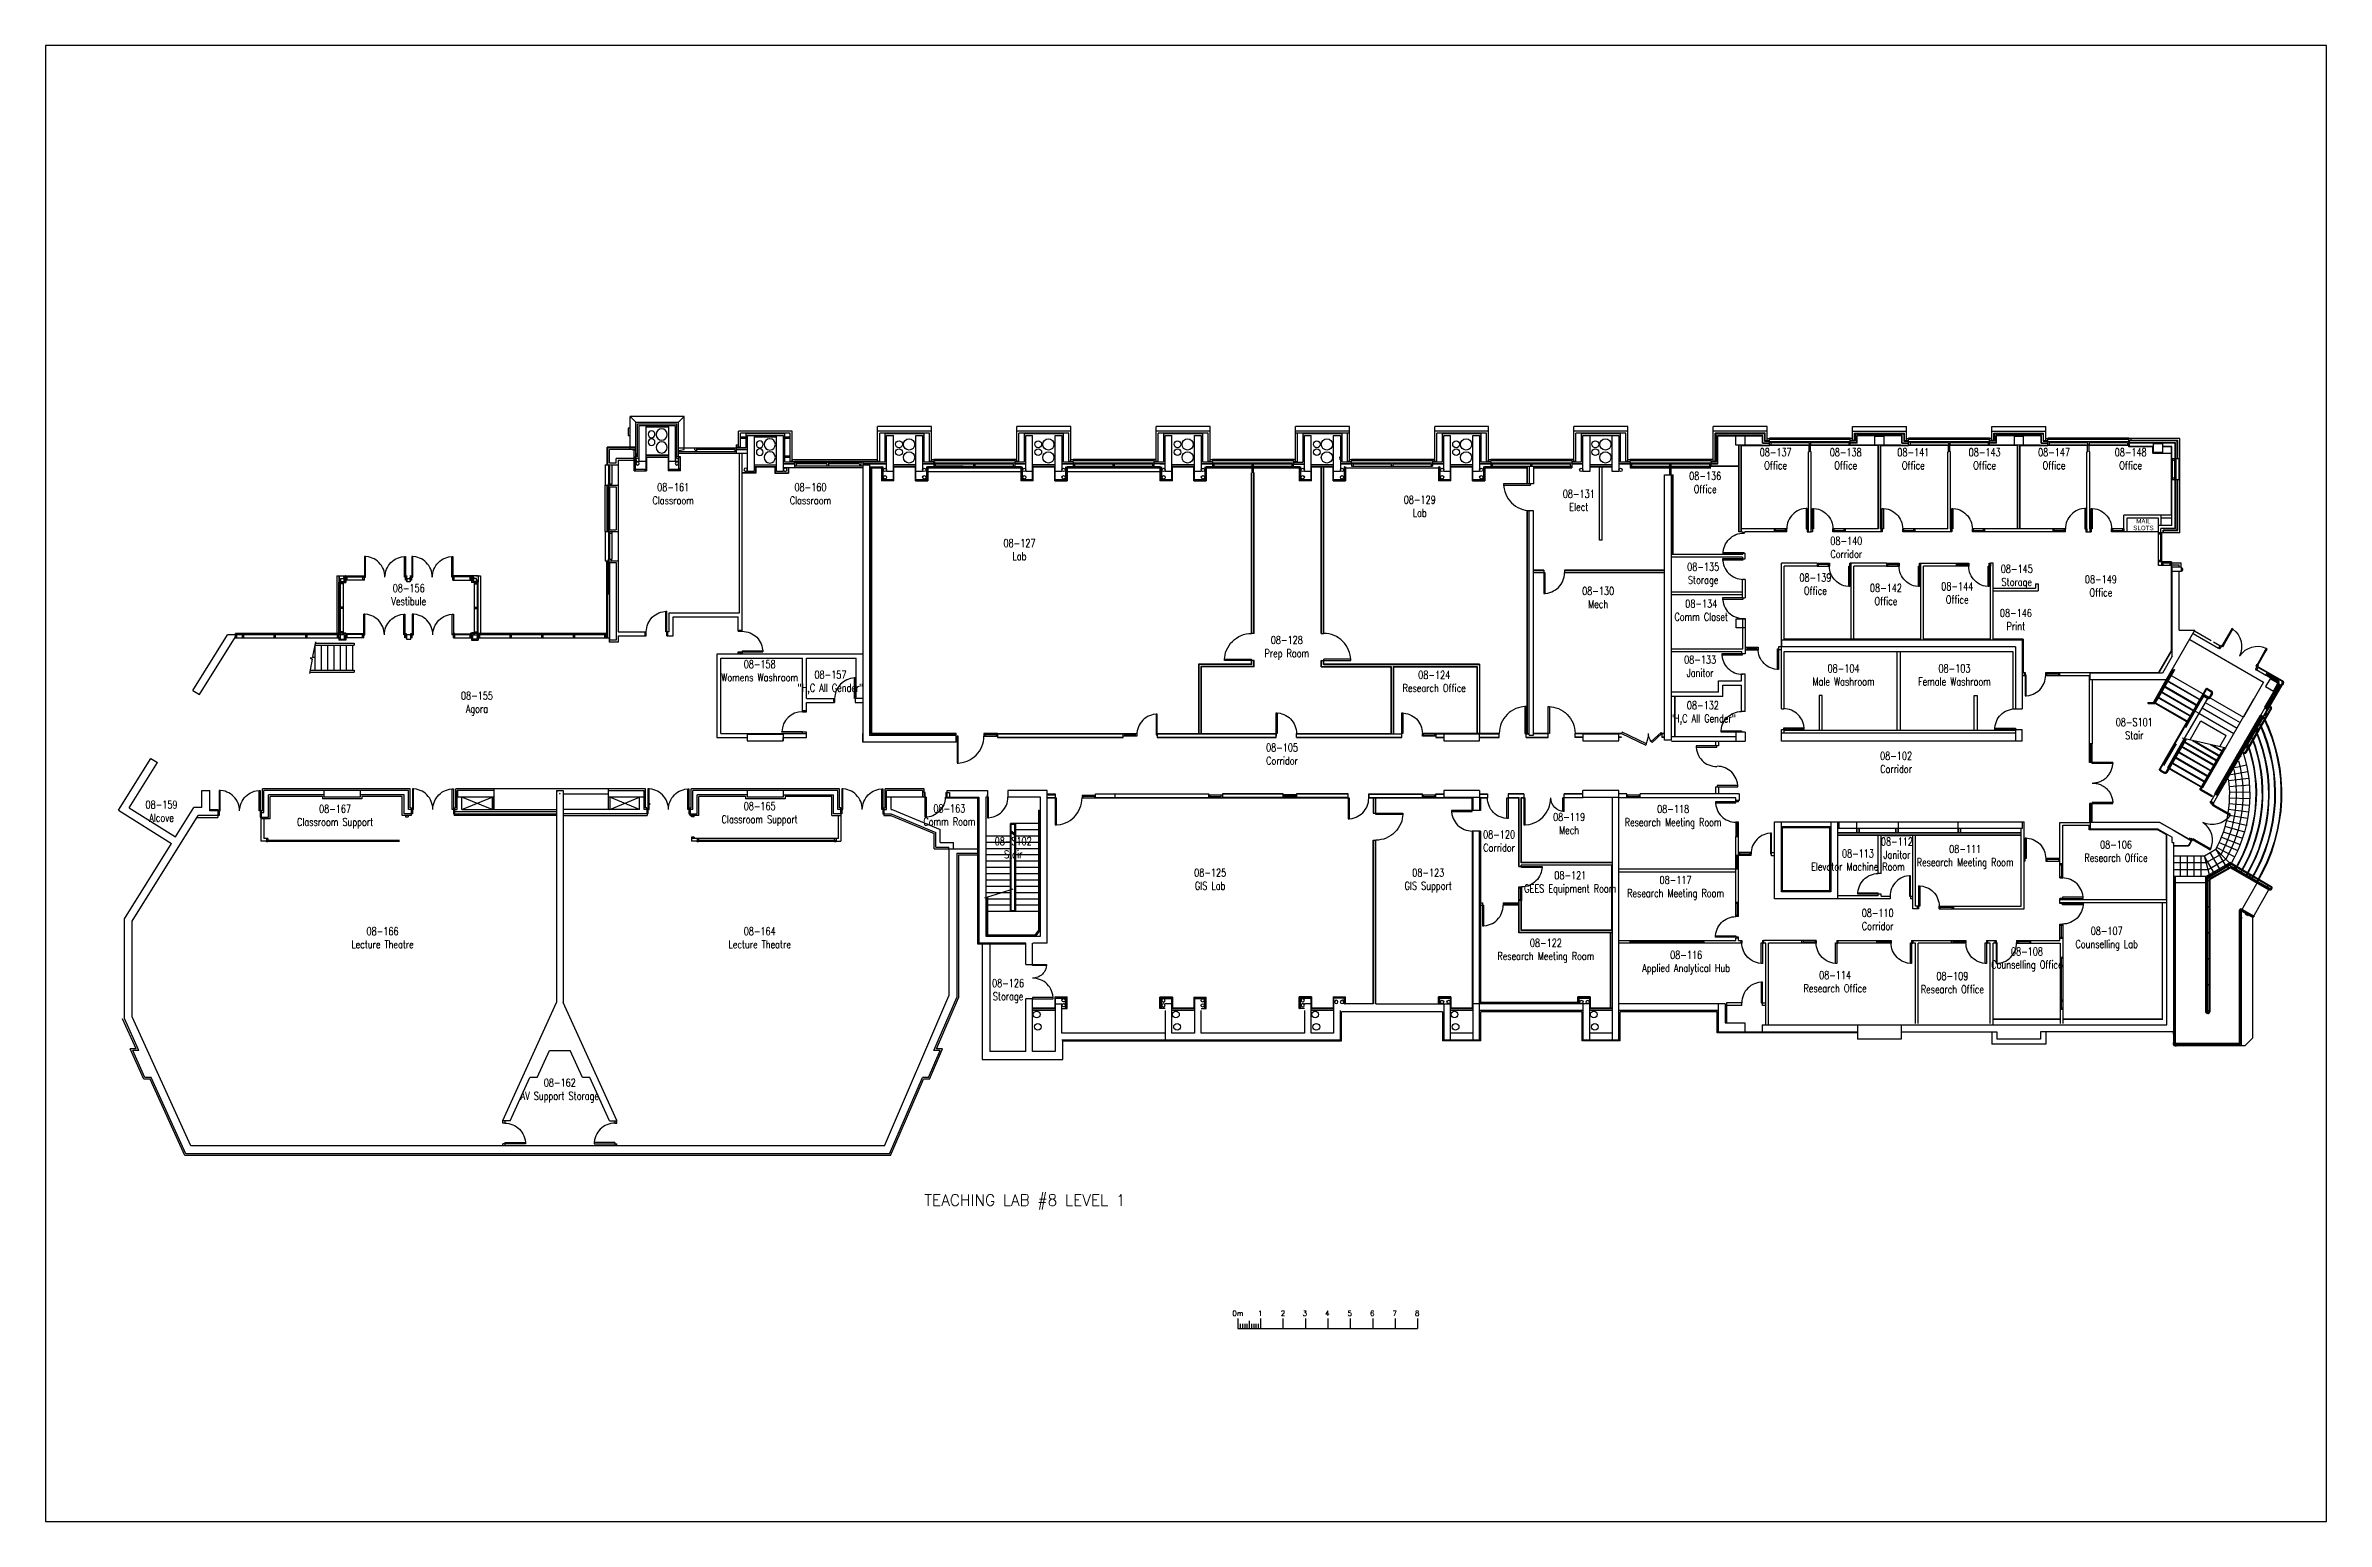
# Model space of a CAD drawing. Extents: x 11182 to 734459, y -1391328 to 152085.
# Drawn here: x 121708 to 223249, y -866198 to -800495 of the extents above; entities that cross this region are included whole.
import ezdxf
from ezdxf.enums import TextEntityAlignment as Align

# ---------------------------------------------------------------- set-up
doc = ezdxf.new("R2010")
doc.units = 0
doc.header["$LTSCALE"] = 500
doc.header["$MEASUREMENT"] = 0
doc.layers.get('0').update_dxf_attribs({"linetype": 'CONTINUOUS'})
doc.layers.add('0_Defpoints', color=106, linetype='CONTINUOUS', plot=False)
for name, color, linetype in [('0_room_data', 7, 'CONTINUOUS'), ('0_text', 7, 'CONTINUOUS'), ('1_Wall_Exist', 251, 'CONTINUOUS'), ('3_Text', 7, 'CONTINUOUS')]:
    doc.layers.add(name, color=color, linetype=linetype)
doc.styles.add('1_200', font='simplex.shx', dxfattribs={"width": 0.75, "height": 460})
doc.styles.add('CHISEL-S', font='chisel-s')
doc.styles.get("Standard").update_dxf_attribs({"font": 'ROMANS', "height": 200})

msp = doc.modelspace()

# ---------------------------------------------------------------- texts
at = {"layer": '0_text'}
for s, p in [('0m', (174792, -856935)), ('1', (175792, -856935)), ('2', (176792, -856935)), ('3', (177769, -856935)), ('4', (178769, -856935)), ('5', (179769, -856935)), ('6', (180769, -856935)), ('7', (181769, -856935)), ('8', (182769, -856935))]:
    msp.add_text(s, height=231, rotation=0, dxfattribs=at).set_placement(p, align=Align.MIDDLE_CENTER)
at = {"layer": '0_text', "insert": (160830, -851642), "char_height": 500, "width": 48603.06, "attachment_point": 1, "rotation": 0}
msp.add_mtext('TEACHING LAB #8 LEVEL 1', dxfattribs=at)
at = {"layer": '1_Wall_Exist', "style": 'CHISEL-S'}
for s, p in [('SLOTS', (215105, -822070)), ('MAIL', (215105, -821770))]:
    msp.add_text(s, height=200, dxfattribs=at).set_placement(p, align=Align.CENTER)

# ---------------------------------------------------------------- blocks, each defined once
blk = doc.blocks.new('Y_DOR1_0')
at = {"color": 0, "linetype": 'Continuous'}
for p, q in [((0, 457), (914, 457)), ((0, 406), (0, 457)), ((914, 406), (0, 406)), ((806, 26), (760, -51)), ((845, 107), (806, 26)), ((875, 192), (845, 107)), ((897, 279), (875, 192)), ((914, 406), (897, 279)), ((914, 457), (914, 406)), ((89, -452), (0, -457)), ((178, -439), (89, -452)), ((265, -417), (178, -439)), ((350, -387), (265, -417)), ((431, -349), (350, -387)), ((508, -303), (431, -349)), ((580, -249), (508, -303)), ((647, -189), (580, -249)), ((707, -122), (647, -189)), ((760, -51), (707, -122))]:
    blk.add_line(p, q, dxfattribs=at)
blk = doc.blocks.new('Y_DOR1_1')
at = {"color": 0, "linetype": 'Continuous'}
for p, q in [((0, 306), (613, 306)), ((0, 256), (0, 306)), ((613, 256), (0, 256)), ((540, 17), (509, -34)), ((566, 72), (540, 17)), ((586, 128), (566, 72)), ((601, 187), (586, 128)), ((613, 272), (601, 187)), ((613, 306), (613, 272)), ((60, -303), (0, -306)), ((119, -294), (60, -303)), ((178, -280), (119, -294)), ((234, -259), (178, -280)), ((289, -234), (234, -259)), ((340, -203), (289, -234)), ((388, -167), (340, -203)), ((433, -127), (388, -167)), ((474, -82), (433, -127)), ((509, -34), (474, -82))]:
    blk.add_line(p, q, dxfattribs=at)
blk = doc.blocks.new('room_data')
at = {"layer": '3_Text', "style": '1_200', "width": 0.75}
for tag, p in [('ROOMNUM', (0, 0)), ('ROOMUSE', (0, -575))]:
    blk.add_attdef(tag, text='', height=345, dxfattribs=at).set_placement(p, align=Align.MIDDLE_CENTER)

# ---------------------------------------------------------------- linework, layer by layer
for p, q in [((174792, -857160), (174792, -857606)), ((174792, -857606), (182792, -857606)), ((174892, -857406), (174892, -857606)), ((174992, -857406), (174992, -857606)), ((175092, -857406), (175092, -857606)), ((175192, -857406), (175192, -857606)), ((175292, -857274), (175292, -857606)), ((175392, -857406), (175392, -857606)), ((175492, -857406), (175492, -857606)), ((175592, -857406), (175592, -857606)), ((175692, -857406), (175692, -857606)), ((175792, -857160), (175792, -857606)), ((176792, -857160), (176792, -857606)), ((177792, -857160), (177792, -857606)), ((178792, -857160), (178792, -857606)), ((179792, -857160), (179792, -857606)), ((180792, -857160), (180792, -857606)), ((181792, -857160), (181792, -857606)), ((182792, -857160), (182792, -857606))]:
    msp.add_line(p, q)
at = {"layer": '0_Defpoints'}
msp.add_lwpolyline([(121708, -800495), (121708, -866198), (223249, -866198), (223249, -800495)], close=True, dxfattribs=at)
at = {"layer": '1_Wall_Exist'}
for p, q in [((150136, -817009), (147736, -817009)), ((147736, -818471), (147736, -817009)), ((147736, -817009), (147986, -817259)), ((147986, -817259), (149886, -817259)), ((147986, -818797), (147986, -817259)), ((148061, -817334), (149811, -817334)), ((148061, -818797), (148061, -817334)), ((149811, -818797), (149811, -817334)), ((149886, -817259), (150136, -817009)), ((149886, -818797), (149886, -817259)), ((150136, -818471), (150136, -817009)), ((147986, -818375), (146715, -818375)), ((146715, -819152), (146715, -818375)), ((147986, -818400), (146740, -818400)), ((146740, -819152), (146740, -818400)), ((147636, -817531), (147636, -817855)), ((147736, -817531), (147636, -817531)), ((147636, -817855), (147736, -817855)), ((148136, -819009), (148136, -817409)), ((148136, -817409), (149736, -817409)), ((148436, -817409), (148436, -819362)), ((149436, -817484), (148436, -817484)), ((149436, -817409), (149436, -819362)), ((149736, -817409), (149736, -819009)), ((152450, -818275), (152450, -818659)), ((152550, -818285), (152450, -818285)), ((152640, -818375), (152450, -818375)), ((152875, -818400), (152450, -818400)), ((154950, -817663), (152550, -817663)), ((152550, -818375), (152550, -817663)), ((154860, -817753), (152640, -817753)), ((152640, -818375), (152640, -817753)), ((152640, -817917), (152875, -817917)), ((152875, -817992), (152640, -817992)), ((154625, -817778), (152875, -817778)), ((152875, -817778), (152875, -818400)), ((152950, -819453), (152950, -817853)), ((152950, -817853), (154550, -817853)), ((153250, -817853), (153250, -819453)), ((154250, -817928), (153250, -817928)), ((154250, -819453), (154250, -817853)), ((154550, -817853), (154550, -819453)), ((154625, -819040), (154625, -817778)), ((154625, -817918), (154860, -817918)), ((154860, -817993), (154625, -817993)), ((154860, -819015), (154860, -817753)), ((154950, -819015), (154950, -817663)), ((158751, -819015), (158751, -817453)), ((161151, -817453), (158751, -817453)), ((161151, -817663), (158751, -817663)), ((161061, -817753), (158841, -817753)), ((158841, -819015), (158841, -817753)), ((160826, -817778), (159076, -817778)), ((159076, -817778), (159076, -819040)), ((159151, -819453), (159151, -817853)), ((159151, -817853), (159451, -817853)), ((159451, -819851), (159451, -817853)), ((160451, -817853), (160751, -817853)), ((160451, -819851), (160451, -817853)), ((160751, -817853), (160751, -819453)), ((160826, -819040), (160826, -817778)), ((161061, -819015), (161061, -817753)), ((161151, -819015), (161151, -817453)), ((164951, -819015), (164951, -817453)), ((167351, -817453), (164951, -817453)), ((167351, -817663), (164951, -817663)), ((167261, -817753), (165041, -817753)), ((165041, -819015), (165041, -817753)), ((167026, -817778), (165276, -817778)), ((165276, -817778), (165276, -819040)), ((165351, -819453), (165351, -817853)), ((165351, -817853), (165651, -817853)), ((165651, -819851), (165651, -817853)), ((166651, -817853), (166951, -817853)), ((166651, -819851), (166651, -817853)), ((166951, -817853), (166951, -819453)), ((167026, -819040), (167026, -817778)), ((167261, -819015), (167261, -817753)), ((167351, -819015), (167351, -817453)), ((171151, -819015), (171151, -817453)), ((173551, -817453), (171151, -817453)), ((173551, -817663), (171151, -817663)), ((173461, -817753), (171241, -817753)), ((171241, -819015), (171241, -817753)), ((173226, -817778), (171476, -817778)), ((171476, -817778), (171476, -819040)), ((171551, -819453), (171551, -817853)), ((171551, -817853), (171851, -817853)), ((171851, -819851), (171851, -817853)), ((172851, -817853), (173151, -817853)), ((172851, -819851), (172851, -817853)), ((173151, -817853), (173151, -819453)), ((173226, -819040), (173226, -817778)), ((173461, -819015), (173461, -817753)), ((173551, -819015), (173551, -817453)), ((177351, -819015), (177351, -817453)), ((179751, -817453), (177351, -817453)), ((179751, -817663), (177351, -817663)), ((179751, -817753), (177351, -817753)), ((177441, -819015), (177441, -817753)), ((179426, -817778), (177676, -817778)), ((177676, -817778), (177676, -819040)), ((177751, -819453), (177751, -817853)), ((177751, -817853), (178051, -817853)), ((178051, -819851), (178051, -817853)), ((179051, -817853), (179351, -817853)), ((179051, -819851), (179051, -817853)), ((179351, -817853), (179351, -819453)), ((179426, -819040), (179426, -817778)), ((179661, -819015), (179661, -817753)), ((179751, -819015), (179751, -817453)), ((183551, -819015), (183551, -817453)), ((185951, -817453), (183551, -817453)), ((185951, -817663), (183551, -817663)), ((185861, -817753), (183641, -817753)), ((183641, -819015), (183641, -817753)), ((185626, -817778), (183876, -817778)), ((183876, -817778), (183876, -819040)), ((183951, -819453), (183951, -817853)), ((183951, -817853), (184251, -817853)), ((184251, -819851), (184251, -817853)), ((185251, -817853), (185551, -817853)), ((185251, -819851), (185251, -817853)), ((185551, -817853), (185551, -819453)), ((185626, -819040), (185626, -817778)), ((185861, -819015), (185861, -817753)), ((185951, -819015), (185951, -817453)), ((189751, -819015), (189751, -817453)), ((192151, -817453), (189751, -817453)), ((192151, -817663), (189751, -817663)), ((192061, -817753), (189841, -817753)), ((189841, -819015), (189841, -817753)), ((191826, -817778), (190076, -817778)), ((190076, -817778), (190076, -819040)), ((190151, -819453), (190151, -817853)), ((190151, -817853), (191751, -817853)), ((190451, -817853), (190451, -819453)), ((191451, -819453), (191451, -817853)), ((191751, -817853), (191751, -819453)), ((191826, -819040), (191826, -817778)), ((192061, -819015), (192061, -817753)), ((192151, -819015), (192151, -817453)), ((195951, -819015), (195951, -817453)), ((198351, -817453), (195951, -817453)), ((198351, -817663), (195951, -817663)), ((198261, -817753), (196041, -817753)), ((196041, -819015), (196041, -817753)), ((198236, -817778), (196066, -817778)), ((196066, -817778), (196066, -819040)), ((196141, -819115), (196141, -817853)), ((198161, -817853), (196141, -817853)), ((196157, -817869), (198145, -817869)), ((196157, -819131), (196157, -817869)), ((197351, -817881), (196951, -817881)), ((196951, -818281), (196951, -817881)), ((198101, -818281), (196951, -818281)), ((197092, -822139), (197092, -818281)), ((197105, -822139), (197105, -818281)), ((197197, -822139), (197197, -818281)), ((197210, -822139), (197210, -818281)), ((197210, -818283), (198451, -818283)), ((197210, -818299), (198451, -818299)), ((197351, -817881), (197351, -818281)), ((198145, -818191), (198145, -817869)), ((198145, -818191), (198435, -818191)), ((198161, -818175), (198161, -817853)), ((198161, -818175), (198451, -818175)), ((198236, -817778), (198236, -818100)), ((198236, -818100), (198451, -818100)), ((198261, -818075), (198261, -817753)), ((198261, -818075), (198351, -818075)), ((198351, -818075), (198351, -817453)), ((198356, -817985), (198451, -817985)), ((198356, -818075), (198356, -817985)), ((198356, -818075), (198451, -818075)), ((198451, -818300), (198451, -817973)), ((202051, -817973), (198451, -817973)), ((198451, -818023), (202051, -818023)), ((198451, -818121), (202051, -818121)), ((198451, -818273), (202051, -818273)), ((202051, -818300), (198451, -818300)), ((198514, -818184), (198514, -818273)), ((198514, -818184), (198517, -818184)), ((198517, -818184), (198517, -818121)), ((198519, -818146), (198517, -818134)), ((198517, -818146), (200216, -818146)), ((198517, -818172), (200216, -818172)), ((198517, -818184), (198519, -818172)), ((200216, -818184), (200216, -818121)), ((200219, -818184), (200216, -818184)), ((200219, -818184), (200219, -818273)), ((200220, -818578), (200220, -818274)), ((200282, -818121), (200282, -818273)), ((200282, -818146), (201985, -818146)), ((200282, -818172), (201985, -818172)), ((200282, -818578), (200282, -818274)), ((201982, -818146), (201985, -818134)), ((201985, -818184), (201982, -818172)), ((201985, -818184), (201985, -818121)), ((201987, -818184), (201985, -818184)), ((201987, -818184), (201987, -818273)), ((202051, -818300), (202051, -817973)), ((202146, -817985), (202051, -817985)), ((202146, -818075), (202051, -818075)), ((202266, -818100), (202051, -818100)), ((202341, -818175), (202051, -818175)), ((203292, -818283), (202051, -818283)), ((203292, -818299), (202051, -818299)), ((202357, -818191), (202067, -818191)), ((202146, -818075), (202146, -817985)), ((202151, -818075), (202151, -817453)), ((202151, -817453), (204551, -817453)), ((202151, -817663), (204551, -817663)), ((202241, -818075), (202151, -818075)), ((202241, -817753), (204461, -817753)), ((202241, -818075), (202241, -817753)), ((202266, -817778), (204436, -817778)), ((202266, -817778), (202266, -818100)), ((202341, -818175), (202341, -817853)), ((204361, -817853), (202341, -817853)), ((202357, -818191), (202357, -817869)), ((204345, -817869), (202357, -817869)), ((204301, -818281), (202401, -818281)), ((203151, -818281), (203151, -817881)), ((203151, -817881), (203551, -817881)), ((203292, -822012), (203292, -818261)), ((203305, -822012), (203305, -818261)), ((203397, -822012), (203397, -818261)), ((203410, -822012), (203410, -818261)), ((203410, -818283), (204651, -818283)), ((203410, -818299), (204651, -818299)), ((203551, -817881), (203551, -818281)), ((204345, -818191), (204345, -817869)), ((204345, -818191), (204635, -818191)), ((204361, -818175), (204361, -817853)), ((204361, -818175), (204651, -818175)), ((204436, -817778), (204436, -818100)), ((204436, -818100), (204651, -818100)), ((204461, -818075), (204461, -817753)), ((204461, -818075), (204551, -818075)), ((204551, -818075), (204551, -817453)), ((204556, -817985), (204651, -817985)), ((204556, -818075), (204556, -817985)), ((204556, -818075), (204651, -818075)), ((204651, -818300), (204651, -817973)), ((208251, -817973), (204651, -817973)), ((204651, -818023), (208251, -818023)), ((204651, -818121), (208251, -818121)), ((204651, -818273), (208251, -818273)), ((208251, -818300), (204651, -818300)), ((204714, -818184), (204714, -818273)), ((204714, -818184), (204717, -818184)), ((204717, -818184), (204717, -818121)), ((204719, -818146), (204717, -818134)), ((204717, -818146), (206416, -818146)), ((204717, -818172), (206416, -818172)), ((204717, -818184), (204719, -818172)), ((206416, -818184), (206416, -818121)), ((206419, -818184), (206416, -818184)), ((206419, -818184), (206419, -818273)), ((206420, -818584), (206420, -818279)), ((206482, -818121), (206482, -818273)), ((206482, -818146), (208185, -818146)), ((206482, -818172), (208185, -818172)), ((206482, -818584), (206482, -818279)), ((208185, -818184), (208185, -818121)), ((208187, -818184), (208185, -818184)), ((208187, -818184), (208187, -818273)), ((208251, -818300), (208251, -817973)), ((208346, -817985), (208251, -817985)), ((208346, -818075), (208251, -818075)), ((208466, -818100), (208251, -818100)), ((208541, -818175), (208251, -818175)), ((208557, -818191), (208251, -818191)), ((209492, -818283), (208251, -818283)), ((209492, -818299), (208251, -818299)), ((208346, -818075), (208346, -817985)), ((208351, -818075), (208351, -817453)), ((208351, -817453), (210751, -817453)), ((208351, -817663), (210751, -817663)), ((208441, -818075), (208351, -818075)), ((208441, -817753), (210661, -817753)), ((208441, -818075), (208441, -817753)), ((208466, -817778), (210636, -817778)), ((208466, -817778), (208466, -818100)), ((208541, -818175), (208541, -817853)), ((210561, -817853), (208541, -817853)), ((208557, -818191), (208557, -817869)), ((210545, -817869), (208557, -817869)), ((210501, -818281), (208601, -818281)), ((209351, -817881), (209351, -818281)), ((209351, -817881), (209751, -817881)), ((209492, -822012), (209492, -818281)), ((209505, -822012), (209505, -818281)), ((209597, -822012), (209597, -818281)), ((209610, -822012), (209610, -818281)), ((209610, -818283), (210851, -818283)), ((209610, -818299), (210851, -818299)), ((209751, -817881), (209751, -818281)), ((210545, -818191), (210545, -817869)), ((210545, -818191), (210835, -818191)), ((210561, -818175), (210561, -817853)), ((210561, -818175), (210851, -818175)), ((210636, -817778), (210636, -818100)), ((210636, -818100), (210851, -818100)), ((210661, -818075), (210661, -817753)), ((210661, -818075), (210751, -818075)), ((210751, -818075), (210751, -817453)), ((210756, -817985), (210851, -817985)), ((210756, -818075), (210756, -817985)), ((210756, -818075), (210851, -818075)), ((210851, -818300), (210851, -817973)), ((214451, -817973), (210851, -817973)), ((210851, -818023), (214451, -818023)), ((210851, -818121), (214451, -818121)), ((210851, -818273), (214451, -818273)), ((214451, -818300), (210851, -818300)), ((210914, -818184), (210914, -818273)), ((210914, -818184), (210917, -818184)), ((210917, -818184), (210917, -818121)), ((210919, -818146), (210917, -818134)), ((210917, -818146), (212616, -818146)), ((210917, -818172), (212616, -818172)), ((210917, -818184), (210919, -818172)), ((212616, -818184), (212616, -818121)), ((212619, -818184), (212616, -818184)), ((212619, -818184), (212619, -818273)), ((212620, -818584), (212620, -818300)), ((212682, -818121), (212682, -818273)), ((212682, -818146), (214385, -818146)), ((212682, -818172), (214385, -818172)), ((212682, -818584), (212682, -818300)), ((214382, -818146), (214385, -818134)), ((214385, -818184), (214382, -818172)), ((214385, -818184), (214385, -818121)), ((214387, -818184), (214385, -818184)), ((214387, -818184), (214387, -818273)), ((214451, -818357), (214451, -817973)), ((216725, -817983), (214451, -817983)), ((216635, -818073), (214451, -818073)), ((215551, -818357), (214451, -818357)), ((214476, -818357), (214476, -818073)), ((216610, -818098), (214476, -818098)), ((216535, -818173), (214476, -818173)), ((216519, -818189), (214476, -818189)), ((215551, -818341), (214476, -818341)), ((214551, -818073), (214551, -817983)), ((215516, -818646), (215516, -818357)), ((215529, -818633), (215529, -818357)), ((215551, -818611), (215551, -818211)), ((215551, -818211), (215951, -818211)), ((215951, -818211), (215951, -818611)), ((216367, -818341), (215951, -818341)), ((216351, -818357), (215951, -818357)), ((216351, -821403), (216351, -818357)), ((216367, -818891), (216367, -818341)), ((216519, -818891), (216519, -818189)), ((216535, -818891), (216535, -818173)), ((216610, -818891), (216610, -818098)), ((216635, -818891), (216635, -818073)), ((216725, -822189), (216725, -817983)), ((146615, -819152), (147198, -819152)), ((146615, -819152), (146615, -820066)), ((146625, -819152), (146625, -820066)), ((146762, -819152), (146762, -820000)), ((146812, -819218), (146762, -819218)), ((146787, -819155), (146987, -819155)), ((146787, -824935), (146787, -819155)), ((146787, -819218), (146787, -820000)), ((146812, -819218), (146812, -820000)), ((147986, -818475), (146815, -818475)), ((146815, -819075), (146815, -818475)), ((146815, -819075), (147115, -819075)), ((146914, -819152), (146914, -820003)), ((146987, -818481), (146987, -818471)), ((147737, -818481), (146987, -818481)), ((147115, -819075), (147115, -818875)), ((147915, -818875), (147115, -818875)), ((147192, -818952), (147192, -820066)), ((147192, -818952), (147992, -818952)), ((147198, -819152), (147198, -820066)), ((147986, -818521), (147736, -818471)), ((147904, -819425), (147904, -818797)), ((147904, -819425), (148455, -819425)), ((147915, -818875), (147915, -818475)), ((147923, -818838), (147923, -818797)), ((147923, -818797), (147945, -818797)), ((147923, -818838), (147945, -818838)), ((147923, -819406), (147923, -819342)), ((147923, -819342), (147945, -819342)), ((147923, -819384), (147945, -819384)), ((147923, -819406), (147964, -819406)), ((147926, -818836), (147926, -818800)), ((147926, -818800), (147943, -818800)), ((147926, -818836), (147943, -818836)), ((147926, -819381), (147926, -819345)), ((147926, -819345), (147943, -819345)), ((147926, -819381), (147943, -819381)), ((147926, -819403), (147926, -819386)), ((147926, -819386), (147930, -819386)), ((147926, -819403), (147962, -819403)), ((147930, -819386), (147930, -819391)), ((147930, -819391), (147933, -819391)), ((147933, -819384), (147933, -819391)), ((147943, -818804), (147938, -818804)), ((147938, -818807), (147938, -818804)), ((147945, -818807), (147938, -818807)), ((147938, -818832), (147938, -818829)), ((147945, -818829), (147938, -818829)), ((147943, -818832), (147938, -818832)), ((147943, -819349), (147938, -819349)), ((147938, -819352), (147938, -819349)), ((147945, -819352), (147938, -819352)), ((147945, -819374), (147938, -819374)), ((147938, -819377), (147938, -819374)), ((147943, -819377), (147938, -819377)), ((147943, -818800), (147943, -818804)), ((147943, -818836), (147943, -818832)), ((147943, -819345), (147943, -819349)), ((147943, -819381), (147943, -819377)), ((147945, -818797), (147945, -818807)), ((147945, -818838), (147945, -818829)), ((147945, -819342), (147945, -819352)), ((147945, -819384), (147945, -819374)), ((147964, -819384), (147955, -819384)), ((147955, -819384), (147955, -819391)), ((147955, -819391), (147957, -819391)), ((147957, -819386), (147957, -819391)), ((147962, -819386), (147957, -819386)), ((147962, -819403), (147962, -819386)), ((147964, -819406), (147964, -819384)), ((147967, -819362), (147967, -818797)), ((148436, -819362), (147967, -819362)), ((147992, -818653), (147992, -818952)), ((148436, -819009), (148136, -819009)), ((148395, -819406), (148395, -819384)), ((148395, -819384), (148405, -819384)), ((148395, -819406), (148436, -819406)), ((148398, -819403), (148398, -819386)), ((148398, -819386), (148402, -819386)), ((148398, -819403), (148434, -819403)), ((148402, -819386), (148402, -819391)), ((148402, -819391), (148405, -819391)), ((148405, -819384), (148405, -819391)), ((148436, -819384), (148427, -819384)), ((148427, -819384), (148427, -819391)), ((148427, -819391), (148429, -819391)), ((148434, -819386), (148429, -819386)), ((148429, -819386), (148429, -819391)), ((148434, -819403), (148434, -819386)), ((148436, -818709), (149436, -818709)), ((148436, -818734), (149436, -818734)), ((148436, -818798), (149436, -818798)), ((148436, -818814), (149436, -818814)), ((148436, -819406), (148436, -819384)), ((148455, -818814), (148455, -819425)), ((149417, -818814), (149417, -819425)), ((149969, -819425), (149417, -819425)), ((149736, -819009), (149436, -819009)), ((149927, -819362), (149436, -819362)), ((149436, -819406), (149436, -819384)), ((149436, -819384), (149446, -819384)), ((149436, -819406), (149478, -819406)), ((149439, -819403), (149439, -819386)), ((149439, -819386), (149443, -819386)), ((149439, -819403), (149475, -819403)), ((149443, -819386), (149443, -819391)), ((149443, -819391), (149446, -819391)), ((149446, -819384), (149446, -819391)), ((149478, -819384), (149468, -819384)), ((149468, -819384), (149468, -819391)), ((149468, -819391), (149471, -819391)), ((149471, -819386), (149471, -819391)), ((149475, -819386), (149471, -819386)), ((149475, -819403), (149475, -819386)), ((149478, -819406), (149478, -819384)), ((149969, -818797), (149736, -818797)), ((152384, -818422), (149886, -818422)), ((149886, -818521), (150136, -818471)), ((152450, -818574), (149886, -818574)), ((152950, -818653), (149886, -818653)), ((149905, -819362), (149905, -818797)), ((149908, -819384), (149918, -819384)), ((149908, -819406), (149908, -819384)), ((149908, -819406), (149950, -819406)), ((149911, -819403), (149911, -819386)), ((149911, -819386), (149915, -819386)), ((149911, -819403), (149947, -819403)), ((149915, -819386), (149915, -819391)), ((149915, -819391), (149918, -819391)), ((149918, -819384), (149918, -819391)), ((149927, -818797), (149927, -818807)), ((149927, -818807), (149935, -818807)), ((149927, -818838), (149927, -818829)), ((149927, -818829), (149935, -818829)), ((149950, -818838), (149927, -818838)), ((149950, -819342), (149927, -819342)), ((149927, -819342), (149927, -819352)), ((149927, -819352), (149935, -819352)), ((149927, -819374), (149935, -819374)), ((149927, -819384), (149927, -819374)), ((149950, -819384), (149927, -819384)), ((149947, -818800), (149930, -818800)), ((149930, -818800), (149930, -818804)), ((149930, -818804), (149935, -818804)), ((149930, -818832), (149935, -818832)), ((149930, -818836), (149930, -818832)), ((149947, -818836), (149930, -818836)), ((149947, -819345), (149930, -819345)), ((149930, -819345), (149930, -819349)), ((149930, -819349), (149935, -819349)), ((149930, -819377), (149935, -819377)), ((149930, -819381), (149930, -819377)), ((149947, -819381), (149930, -819381)), ((149935, -818807), (149935, -818804)), ((149935, -818832), (149935, -818829)), ((149935, -819352), (149935, -819349)), ((149935, -819377), (149935, -819374)), ((149940, -819384), (149940, -819391)), ((149940, -819391), (149943, -819391)), ((149943, -819386), (149943, -819391)), ((149947, -819386), (149943, -819386)), ((149947, -818836), (149947, -818800)), ((149947, -819381), (149947, -819345)), ((149947, -819403), (149947, -819386)), ((149950, -818838), (149950, -818797)), ((149950, -819406), (149950, -819342)), ((149969, -819425), (149969, -818797)), ((150618, -818486), (150618, -818422)), ((150620, -818486), (150618, -818486)), ((150620, -818486), (150620, -818574)), ((150683, -818422), (150683, -818574)), ((152385, -818448), (150683, -818448)), ((152385, -818473), (150683, -818473)), ((152382, -818448), (152385, -818435)), ((152385, -818486), (152382, -818473)), ((152385, -818486), (152385, -818422)), ((152450, -818422), (152385, -818422)), ((152387, -818486), (152385, -818486)), ((152387, -818486), (152387, -818574)), ((152950, -818475), (152450, -818475)), ((152950, -818491), (152450, -818491)), ((152594, -825743), (152594, -818653)), ((152718, -826571), (152718, -818653)), ((153250, -819153), (154250, -819153)), ((154250, -819178), (153250, -819178)), ((154250, -819242), (153250, -819242)), ((154250, -819258), (153250, -819258)), ((153310, -819258), (153310, -819513)), ((153323, -819258), (153323, -819526)), ((154177, -819258), (154177, -819526)), ((154190, -819258), (154190, -819513)), ((155053, -819115), (154550, -819115)), ((155053, -819131), (154550, -819131)), ((155053, -819293), (154550, -819293)), ((154625, -818765), (154860, -818765)), ((154860, -818840), (154625, -818840)), ((159076, -819040), (154625, -819040)), ((154764, -819294), (154764, -819513)), ((154783, -819294), (154783, -819526)), ((158090, -819299), (154783, -819299)), ((154950, -819015), (154860, -819015)), ((154955, -819015), (154955, -818925)), ((154955, -818925), (158751, -818925)), ((154955, -819015), (155053, -819015)), ((158841, -819015), (155053, -819015)), ((155053, -819015), (155053, -819299)), ((157935, -819062), (155053, -819062)), ((158090, -819214), (155053, -819214)), ((155116, -819062), (155116, -819214)), ((156491, -819088), (155116, -819088)), ((156491, -819113), (155116, -819113)), ((156489, -819088), (156491, -819075)), ((156491, -819126), (156489, -819113)), ((156491, -819126), (156491, -819062)), ((156494, -819126), (156491, -819126)), ((156494, -819126), (156494, -819214)), ((156557, -819062), (156557, -819214)), ((157935, -819088), (156557, -819088)), ((157935, -819113), (156557, -819113)), ((157932, -819088), (157935, -819075)), ((157935, -819126), (157932, -819113)), ((157935, -819126), (157935, -819062)), ((158001, -819062), (157935, -819062)), ((157938, -819126), (157935, -819126)), ((157938, -819126), (157938, -819214)), ((158001, -819062), (158001, -819214)), ((158090, -819040), (158090, -831492)), ((159151, -819115), (158090, -819115)), ((159151, -819131), (158090, -819131)), ((158090, -819153), (158390, -819153)), ((158390, -819153), (158390, -831204)), ((158390, -819242), (158918, -819242)), ((158390, -819299), (158918, -819299)), ((158454, -819299), (158454, -831132)), ((158470, -819299), (158470, -831119)), ((158746, -819015), (158746, -818925)), ((158918, -819242), (158918, -819870)), ((158937, -819242), (158937, -819851)), ((158937, -819242), (158937, -819283)), ((158960, -819242), (158937, -819242)), ((158960, -819283), (158937, -819283)), ((158940, -819245), (158940, -819281)), ((158957, -819245), (158940, -819245)), ((158957, -819281), (158940, -819281)), ((158952, -819249), (158957, -819249)), ((158952, -819249), (158952, -819252)), ((158952, -819252), (158960, -819252)), ((158952, -819274), (158960, -819274)), ((158952, -819274), (158952, -819276)), ((158952, -819276), (158957, -819276)), ((158957, -819249), (158957, -819245)), ((158957, -819276), (158957, -819281)), ((158960, -819242), (158960, -819828)), ((158960, -819252), (158960, -819242)), ((158960, -819274), (158960, -819283)), ((158982, -819242), (158982, -819828)), ((160451, -819153), (159451, -819153)), ((160451, -819178), (159451, -819178)), ((160451, -819242), (159451, -819242)), ((160451, -819258), (159451, -819258)), ((159470, -819870), (159470, -819258)), ((160432, -819870), (160432, -819258)), ((161251, -819115), (160751, -819115)), ((161251, -819131), (160751, -819131)), ((161251, -819040), (160826, -819040)), ((160920, -819242), (160920, -819828)), ((160942, -819242), (160942, -819828)), ((160942, -819242), (160964, -819242)), ((160942, -819252), (160942, -819242)), ((160949, -819252), (160942, -819252)), ((160942, -819274), (160942, -819283)), ((160949, -819274), (160942, -819274)), ((160942, -819283), (160964, -819283)), ((160944, -819249), (160944, -819245)), ((160944, -819245), (160961, -819245)), ((160949, -819249), (160944, -819249)), ((160949, -819276), (160944, -819276)), ((160944, -819276), (160944, -819281)), ((160944, -819281), (160961, -819281)), ((160949, -819249), (160949, -819252)), ((160949, -819274), (160949, -819276)), ((160961, -819245), (160961, -819281)), ((160964, -819242), (160964, -819851)), ((160964, -819242), (160964, -819283)), ((160983, -819242), (160983, -819870)), ((165118, -819242), (160983, -819242)), ((160983, -819299), (165118, -819299)), ((161151, -819015), (161061, -819015)), ((161156, -818925), (161251, -818925)), ((161156, -819015), (161156, -818925)), ((161156, -819015), (161251, -819015)), ((161251, -818915), (161251, -819015)), ((164851, -818915), (161251, -818915)), ((161251, -818965), (164851, -818965)), ((161251, -819040), (161251, -819215)), ((161317, -819062), (161251, -819062)), ((161251, -819063), (164851, -819063)), ((161251, -819075), (161253, -819075)), ((161256, -819083), (161251, -819083)), ((161251, -819118), (161276, -819118)), ((162556, -819214), (161251, -819214)), ((161251, -819215), (164851, -819215)), ((161253, -819073), (161253, -819062)), ((161253, -819073), (161258, -819067)), ((161253, -819078), (161253, -819080)), ((161258, -819078), (161253, -819078)), ((161253, -819080), (161256, -819080)), ((161256, -819100), (161253, -819103)), ((161253, -819100), (161256, -819100)), ((161253, -819108), (161253, -819100)), ((161253, -819105), (161258, -819103)), ((161261, -819105), (161253, -819105)), ((161253, -819108), (161256, -819108)), ((161256, -819111), (161253, -819108)), ((161253, -819116), (161256, -819116)), ((161253, -819121), (161253, -819123)), ((161256, -819121), (161253, -819121)), ((161256, -819123), (161253, -819121)), ((161253, -819123), (161258, -819123)), ((161253, -819126), (161253, -819212)), ((161261, -819126), (161253, -819126)), ((161253, -819212), (161261, -819212)), ((161256, -819080), (161256, -819083)), ((161256, -819108), (161256, -819123)), ((161261, -819121), (161256, -819118)), ((161258, -819067), (161258, -819075)), ((161258, -819075), (161261, -819075)), ((161258, -819080), (161258, -819078)), ((161309, -819080), (161258, -819080)), ((161258, -819100), (161271, -819100)), ((161258, -819103), (161258, -819100)), ((161258, -819123), (161258, -819118)), ((161261, -819075), (161261, -819080)), ((161261, -819103), (161261, -819105)), ((161268, -819103), (161261, -819103)), ((161261, -819118), (161261, -819121)), ((161261, -819123), (161261, -819126)), ((161276, -819123), (161261, -819123)), ((161261, -819209), (161266, -819209)), ((161261, -819212), (161261, -819209)), ((161266, -819209), (161266, -819212)), ((161266, -819212), (161301, -819212)), ((161268, -819116), (161268, -819103)), ((161273, -819118), (161268, -819116)), ((161271, -819100), (161271, -819116)), ((161271, -819116), (161273, -819118)), ((161276, -819078), (161291, -819078)), ((161276, -819080), (161276, -819078)), ((161276, -819083), (161291, -819080)), ((161276, -819118), (161276, -819083)), ((161301, -819088), (161276, -819088)), ((161276, -819126), (161276, -819123)), ((161279, -819126), (161276, -819126)), ((161279, -819073), (161289, -819073)), ((161279, -819078), (161279, -819073)), ((161279, -819103), (161284, -819108)), ((161279, -819118), (161279, -819103)), ((161289, -819118), (161279, -819118)), ((161279, -819121), (161279, -819126)), ((161289, -819121), (161279, -819121)), ((161281, -819078), (161281, -819073)), ((161281, -819088), (161281, -819098)), ((161281, -819098), (161284, -819105)), ((161284, -819105), (161286, -819098)), ((161284, -819108), (161289, -819103)), ((161286, -819078), (161286, -819073)), ((161286, -819098), (161286, -819088)), ((161289, -819073), (161289, -819078)), ((161289, -819103), (161289, -819118)), ((161289, -819126), (161289, -819121)), ((161291, -819126), (161289, -819126)), ((161291, -819078), (161291, -819118)), ((161291, -819098), (161294, -819098)), ((161294, -819105), (161291, -819105)), ((161291, -819116), (161301, -819116)), ((161291, -819118), (161309, -819118)), ((161291, -819123), (161291, -819126)), ((161306, -819123), (161291, -819123)), ((161294, -819098), (161294, -819105)), ((161301, -819116), (161301, -819088)), ((161301, -819209), (161306, -819209)), ((161301, -819212), (161301, -819209)), ((161304, -819083), (161304, -819118)), ((161324, -819088), (161304, -819088)), ((161304, -819095), (161324, -819093)), ((161324, -819105), (161304, -819105)), ((161304, -819113), (161324, -819113)), ((161306, -819075), (161309, -819075)), ((161306, -819080), (161306, -819075)), ((161306, -819126), (161306, -819123)), ((161311, -819126), (161306, -819126)), ((161306, -819209), (161306, -819212)), ((161306, -819212), (161311, -819212)), ((161309, -819067), (161314, -819073)), ((161309, -819075), (161309, -819067)), ((161309, -819078), (161309, -819080)), ((161314, -819078), (161309, -819078)), ((161309, -819093), (161309, -819105)), ((161309, -819118), (161309, -819123)), ((161309, -819123), (161314, -819123)), ((161311, -819080), (161314, -819080)), ((161311, -819083), (161311, -819080)), ((161314, -819083), (161311, -819083)), ((161311, -819118), (161314, -819118)), ((161311, -819121), (161311, -819118)), ((161314, -819121), (161311, -819121)), ((161311, -819212), (161311, -819126)), ((161314, -819062), (161314, -819073)), ((161317, -819075), (161314, -819083)), ((161314, -819075), (161317, -819075)), ((161314, -819080), (161314, -819078)), ((161314, -819118), (161314, -819215)), ((161314, -819126), (161317, -819126)), ((161317, -819126), (161317, -819062)), ((161317, -819075), (161319, -819088)), ((161319, -819088), (161317, -819076)), ((161317, -819088), (163016, -819088)), ((161317, -819126), (161319, -819113)), ((161317, -819114), (163016, -819114)), ((161317, -819126), (161319, -819114)), ((163016, -819126), (163016, -819063)), ((163019, -819126), (163016, -819126)), ((163019, -819126), (163019, -819215)), ((163082, -819063), (163082, -819215)), ((163082, -819088), (164785, -819088)), ((163082, -819114), (164785, -819114)), ((164782, -819088), (164785, -819076)), ((164785, -819126), (164782, -819114)), ((164785, -819126), (164785, -819063)), ((164787, -819126), (164785, -819126)), ((164787, -819126), (164787, -819215)), ((164851, -818915), (164851, -819015)), ((164946, -818925), (164851, -818925)), ((164946, -819015), (164851, -819015)), ((165276, -819040), (164851, -819040)), ((164851, -819040), (164851, -819215)), ((165351, -819115), (164851, -819115)), ((165351, -819131), (164851, -819131)), ((164946, -819015), (164946, -818925)), ((165041, -819015), (164951, -819015)), ((165118, -819242), (165118, -819870)), ((165137, -819242), (165137, -819851)), ((165160, -819242), (165137, -819242)), ((165137, -819242), (165137, -819283)), ((165160, -819283), (165137, -819283)), ((165140, -819245), (165140, -819281)), ((165157, -819245), (165140, -819245)), ((165157, -819281), (165140, -819281)), ((165152, -819249), (165157, -819249)), ((165152, -819249), (165152, -819252)), ((165152, -819252), (165160, -819252)), ((165152, -819274), (165160, -819274)), ((165152, -819274), (165152, -819276)), ((165152, -819276), (165157, -819276)), ((165157, -819249), (165157, -819245)), ((165157, -819276), (165157, -819281)), ((165160, -819242), (165160, -819828)), ((165160, -819252), (165160, -819242)), ((165160, -819274), (165160, -819283)), ((165182, -819242), (165182, -819828)), ((166651, -819153), (165651, -819153)), ((166651, -819178), (165651, -819178)), ((166651, -819242), (165651, -819242)), ((166651, -819258), (165651, -819258)), ((165670, -819870), (165670, -819258)), ((166632, -819870), (166632, -819258)), ((167451, -819115), (166951, -819115)), ((167451, -819131), (166951, -819131)), ((167451, -819040), (167026, -819040)), ((167120, -819242), (167120, -819828)), ((167142, -819242), (167142, -819828)), ((167142, -819252), (167142, -819242)), ((167142, -819242), (167164, -819242)), ((167149, -819252), (167142, -819252)), ((167142, -819274), (167142, -819283)), ((167149, -819274), (167142, -819274)), ((167142, -819283), (167164, -819283)), ((167144, -819245), (167161, -819245)), ((167144, -819249), (167144, -819245)), ((167149, -819249), (167144, -819249)), ((167149, -819276), (167144, -819276)), ((167144, -819276), (167144, -819281)), ((167144, -819281), (167161, -819281)), ((167149, -819249), (167149, -819252)), ((167149, -819274), (167149, -819276)), ((167161, -819245), (167161, -819281)), ((167164, -819242), (167164, -819851)), ((167164, -819242), (167164, -819283)), ((167183, -819242), (167183, -819870)), ((171318, -819242), (167183, -819242)), ((167183, -819299), (171318, -819299)), ((167351, -819015), (167261, -819015)), ((167356, -818925), (167451, -818925)), ((167356, -819015), (167356, -818925)), ((167356, -819015), (167451, -819015)), ((167451, -818915), (167451, -819015)), ((171051, -818915), (167451, -818915)), ((167451, -818965), (171051, -818965)), ((167451, -819040), (167451, -819215)), ((167451, -819063), (171051, -819063)), ((167451, -819215), (171051, -819215)), ((167514, -819126), (167514, -819215)), ((167514, -819126), (167517, -819126)), ((167517, -819126), (167517, -819063)), ((167519, -819088), (167517, -819076)), ((167517, -819088), (169216, -819088)), ((167517, -819114), (169216, -819114)), ((167517, -819126), (167519, -819114)), ((169216, -819126), (169216, -819063)), ((169219, -819126), (169216, -819126)), ((169219, -819126), (169219, -819215)), ((169282, -819063), (169282, -819215)), ((169282, -819088), (170985, -819088)), ((169282, -819114), (170985, -819114)), ((170982, -819088), (170985, -819076)), ((170985, -819126), (170982, -819114)), ((170985, -819126), (170985, -819063)), ((170987, -819126), (170985, -819126)), ((170987, -819126), (170987, -819215)), ((171051, -818915), (171051, -819015)), ((171146, -818925), (171051, -818925)), ((171146, -819015), (171051, -819015)), ((171476, -819040), (171051, -819040)), ((171051, -819040), (171051, -819215)), ((171551, -819115), (171051, -819115)), ((171146, -819015), (171146, -818925)), ((171241, -819015), (171151, -819015)), ((171551, -819131), (171318, -819131)), ((171318, -819242), (171318, -819870)), ((171337, -819242), (171337, -819851)), ((171337, -819242), (171337, -819283)), ((171360, -819242), (171337, -819242)), ((171360, -819283), (171337, -819283)), ((171340, -819245), (171340, -819281)), ((171357, -819245), (171340, -819245)), ((171357, -819281), (171340, -819281)), ((171352, -819249), (171357, -819249)), ((171352, -819249), (171352, -819252)), ((171352, -819252), (171360, -819252)), ((171352, -819274), (171360, -819274)), ((171352, -819274), (171352, -819276)), ((171352, -819276), (171357, -819276)), ((171357, -819249), (171357, -819245)), ((171357, -819276), (171357, -819281)), ((171360, -819242), (171360, -819828)), ((171360, -819252), (171360, -819242)), ((171360, -819274), (171360, -819283)), ((171382, -819242), (171382, -819828)), ((172851, -819153), (171851, -819153)), ((172851, -819178), (171851, -819178)), ((172851, -819242), (171851, -819242)), ((172851, -819258), (171851, -819258)), ((171870, -819870), (171870, -819258)), ((172832, -819870), (172832, -819258)), ((173651, -819115), (173151, -819115)), ((173651, -819131), (173151, -819131)), ((173651, -819040), (173226, -819040)), ((173320, -819242), (173320, -819828)), ((173342, -819242), (173342, -819828)), ((173342, -819242), (173364, -819242)), ((173342, -819252), (173342, -819242)), ((173349, -819252), (173342, -819252)), ((173342, -819274), (173342, -819283)), ((173349, -819274), (173342, -819274)), ((173342, -819283), (173364, -819283)), ((173344, -819249), (173344, -819245)), ((173344, -819245), (173361, -819245)), ((173349, -819249), (173344, -819249)), ((173344, -819276), (173344, -819281)), ((173349, -819276), (173344, -819276)), ((173344, -819281), (173361, -819281)), ((173349, -819249), (173349, -819252)), ((173349, -819274), (173349, -819276)), ((173361, -819245), (173361, -819281)), ((173364, -819242), (173364, -819851)), ((173364, -819242), (173364, -819283)), ((173383, -819242), (173383, -819870)), ((177518, -819242), (173383, -819242)), ((173383, -819299), (177518, -819299)), ((173551, -819015), (173461, -819015)), ((173556, -818925), (173651, -818925)), ((173556, -819015), (173556, -818925)), ((173556, -819015), (173651, -819015)), ((173651, -818915), (173651, -819015)), ((177251, -818915), (173651, -818915)), ((173651, -818965), (177251, -818965)), ((173651, -819040), (173651, -819215)), ((173651, -819063), (177251, -819063)), ((173651, -819215), (177251, -819215)), ((173714, -819126), (173714, -819215)), ((173714, -819126), (173717, -819126)), ((173717, -819126), (173717, -819063)), ((173719, -819088), (173717, -819076)), ((173717, -819088), (175416, -819088)), ((173717, -819114), (175416, -819114)), ((173717, -819126), (173719, -819114)), ((175416, -819126), (175416, -819063)), ((175419, -819126), (175416, -819126)), ((175419, -819515), (175419, -819126)), ((175482, -819515), (175482, -819063)), ((175482, -819088), (177185, -819088)), ((175482, -819114), (177185, -819114)), ((177182, -819088), (177185, -819076)), ((177185, -819126), (177182, -819114)), ((177185, -819126), (177185, -819063)), ((177187, -819126), (177185, -819126)), ((177187, -819126), (177187, -819215)), ((177251, -818915), (177251, -819015)), ((177346, -818925), (177251, -818925)), ((177346, -819015), (177251, -819015)), ((177251, -819063), (177251, -819215)), ((177264, -819040), (177676, -819040)), ((177264, -819040), (177264, -819115)), ((177264, -819115), (177751, -819115)), ((177264, -819131), (177751, -819131)), ((177346, -819015), (177346, -818925)), ((177351, -819015), (177441, -819015)), ((177518, -819242), (177518, -819870)), ((177537, -819242), (177537, -819851)), ((177560, -819242), (177537, -819242)), ((177537, -819242), (177537, -819283)), ((177560, -819283), (177537, -819283)), ((177557, -819245), (177540, -819245)), ((177540, -819245), (177540, -819281)), ((177557, -819281), (177540, -819281)), ((177552, -819249), (177557, -819249)), ((177552, -819249), (177552, -819252)), ((177552, -819252), (177560, -819252)), ((177552, -819274), (177560, -819274)), ((177552, -819274), (177552, -819276)), ((177552, -819276), (177557, -819276)), ((177557, -819249), (177557, -819245)), ((177557, -819276), (177557, -819281)), ((177560, -819242), (177560, -819828)), ((177560, -819252), (177560, -819242)), ((177560, -819274), (177560, -819283)), ((177582, -819242), (177582, -819828)), ((179051, -819153), (178051, -819153)), ((179051, -819178), (178051, -819178)), ((179051, -819242), (178051, -819242)), ((179051, -819258), (178051, -819258)), ((178070, -819870), (178070, -819258)), ((178492, -826666), (178492, -819258)), ((178505, -826666), (178505, -819258)), ((178597, -826666), (178597, -819258)), ((178610, -826666), (178610, -819258)), ((179032, -819870), (179032, -819258)), ((179291, -818822), (179341, -818822)), ((179291, -818897), (179341, -818897)), ((179838, -819115), (179351, -819115)), ((179838, -819131), (179351, -819131)), ((179838, -819040), (179426, -819040)), ((179520, -819242), (179520, -819828)), ((179542, -819242), (179542, -819828)), ((179542, -819242), (179564, -819242)), ((179542, -819252), (179542, -819242)), ((179549, -819252), (179542, -819252)), ((179542, -819274), (179542, -819283)), ((179549, -819274), (179542, -819274)), ((179542, -819283), (179564, -819283)), ((179544, -819245), (179561, -819245)), ((179544, -819249), (179544, -819245)), ((179549, -819249), (179544, -819249)), ((179549, -819276), (179544, -819276)), ((179544, -819276), (179544, -819281)), ((179544, -819281), (179561, -819281)), ((179549, -819249), (179549, -819252)), ((179549, -819274), (179549, -819276)), ((179561, -819245), (179561, -819281)), ((179564, -819242), (179564, -819851)), ((179564, -819242), (179564, -819283)), ((179583, -819242), (179583, -819870)), ((179583, -819299), (183718, -819299)), ((179751, -819015), (179661, -819015)), ((179756, -818925), (179851, -818925)), ((179756, -819015), (179756, -818925)), ((179756, -819015), (179851, -819015)), ((179838, -819040), (179838, -819115)), ((179851, -818915), (179851, -819015)), ((183451, -818915), (179851, -818915)), ((179851, -818965), (183451, -818965)), ((179851, -819063), (183451, -819063)), ((179851, -819063), (179851, -819215)), ((179851, -819215), (183451, -819215)), ((179914, -819126), (179914, -819215)), ((179914, -819126), (179917, -819126)), ((179917, -819126), (179917, -819063)), ((179919, -819088), (179917, -819076)), ((179917, -819088), (181616, -819088)), ((179917, -819114), (181616, -819114)), ((179917, -819126), (179919, -819114)), ((181616, -819126), (181616, -819063)), ((181619, -819126), (181616, -819126)), ((181619, -819126), (181619, -819215)), ((181682, -819063), (181682, -819215)), ((181682, -819088), (183385, -819088)), ((181682, -819114), (183385, -819114)), ((183382, -819088), (183385, -819076)), ((183385, -819126), (183382, -819114)), ((183385, -819126), (183385, -819063)), ((183387, -819126), (183385, -819126)), ((183387, -819126), (183387, -819215)), ((183451, -818915), (183451, -819015)), ((183546, -818925), (183451, -818925)), ((183546, -819015), (183451, -819015)), ((183876, -819040), (183451, -819040)), ((183451, -819040), (183451, -819215)), ((183951, -819115), (183451, -819115)), ((183951, -819131), (183451, -819131)), ((183546, -819015), (183546, -818925)), ((183641, -819015), (183551, -819015)), ((183718, -819242), (183718, -819870)), ((183737, -819242), (183737, -819851)), ((183737, -819242), (183737, -819283)), ((183760, -819242), (183737, -819242)), ((183760, -819283), (183737, -819283)), ((183757, -819245), (183740, -819245)), ((183740, -819245), (183740, -819281)), ((183757, -819281), (183740, -819281)), ((183752, -819249), (183757, -819249)), ((183752, -819249), (183752, -819252)), ((183752, -819252), (183760, -819252)), ((183752, -819274), (183760, -819274)), ((183752, -819274), (183752, -819276)), ((183752, -819276), (183757, -819276)), ((183757, -819249), (183757, -819245)), ((183757, -819276), (183757, -819281)), ((183760, -819242), (183760, -819828)), ((183760, -819252), (183760, -819242)), ((183760, -819274), (183760, -819283)), ((183782, -819242), (183782, -819828)), ((185251, -819153), (184251, -819153)), ((185251, -819178), (184251, -819178)), ((185251, -819242), (184251, -819242)), ((185251, -819258), (184251, -819258)), ((184270, -819870), (184270, -819258)), ((185232, -819870), (185232, -819258)), ((186051, -819115), (185551, -819115)), ((186051, -819131), (185551, -819131)), ((186051, -819040), (185626, -819040)), ((185720, -819242), (185720, -819828)), ((185742, -819242), (185742, -819828)), ((185742, -819252), (185742, -819242)), ((185742, -819242), (185764, -819242)), ((185749, -819252), (185742, -819252)), ((185742, -819274), (185742, -819283)), ((185749, -819274), (185742, -819274)), ((185742, -819283), (185764, -819283)), ((185744, -819249), (185744, -819245)), ((185744, -819245), (185761, -819245)), ((185749, -819249), (185744, -819249)), ((185744, -819276), (185744, -819281)), ((185749, -819276), (185744, -819276)), ((185744, -819281), (185761, -819281)), ((185749, -819249), (185749, -819252)), ((185749, -819274), (185749, -819276)), ((185761, -819245), (185761, -819281)), ((185764, -819242), (185764, -819851)), ((185764, -819242), (185764, -819283)), ((187674, -819242), (185783, -819242)), ((185783, -819242), (185783, -819870)), ((185783, -819299), (187674, -819299)), ((185951, -819015), (185861, -819015)), ((185956, -818925), (186051, -818925)), ((185956, -819015), (185956, -818925)), ((185956, -819015), (186051, -819015)), ((189651, -818915), (186051, -818915)), ((186051, -818915), (186051, -819015)), ((186051, -818965), (189651, -818965)), ((186051, -819040), (186051, -819215)), ((186051, -819063), (189651, -819063)), ((186051, -819215), (189651, -819215)), ((186114, -819126), (186114, -819215)), ((186114, -819126), (186117, -819126)), ((186117, -819126), (186117, -819063)), ((186119, -819088), (186117, -819076)), ((186117, -819088), (187816, -819088)), ((186117, -819114), (187816, -819114)), ((186117, -819126), (186119, -819114)), ((187674, -820001), (187674, -819215)), ((187687, -820001), (187687, -819215)), ((187751, -819215), (187751, -820001)), ((187816, -819126), (187816, -819063)), ((187819, -819126), (187816, -819126)), ((187819, -819126), (187819, -819215)), ((187882, -819063), (187882, -819215)), ((187882, -819088), (189585, -819088)), ((187882, -819114), (189585, -819114)), ((187951, -819215), (187951, -820001)), ((189651, -819242), (187951, -819242)), ((187951, -819299), (189651, -819299)), ((189582, -819088), (189585, -819076)), ((189585, -819126), (189582, -819114)), ((189585, -819126), (189585, -819063)), ((189587, -819126), (189585, -819126)), ((189587, -819126), (189587, -819215)), ((189651, -818915), (189651, -819015)), ((189746, -818925), (189651, -818925)), ((189746, -819015), (189651, -819015)), ((190076, -819040), (189651, -819040)), ((189651, -819040), (189651, -819299)), ((190151, -819115), (189651, -819115)), ((190151, -819131), (189651, -819131)), ((189746, -819015), (189746, -818925)), ((189841, -819015), (189751, -819015)), ((191451, -819153), (190451, -819153)), ((191451, -819178), (190451, -819178)), ((191451, -819242), (190451, -819242)), ((191451, -819258), (190451, -819258)), ((190892, -822515), (190892, -819258)), ((191010, -822515), (191010, -819258)), ((192251, -819115), (191751, -819115)), ((192251, -819131), (191751, -819131)), ((192251, -819040), (191826, -819040)), ((192151, -819015), (192061, -819015)), ((192156, -818925), (192251, -818925)), ((192156, -819015), (192156, -818925)), ((192156, -819015), (192251, -819015)), ((192251, -818915), (192251, -819015)), ((195851, -818915), (192251, -818915)), ((192251, -818965), (195851, -818965)), ((192251, -819040), (192251, -819299)), ((192251, -819063), (195851, -819063)), ((192251, -819215), (195851, -819215)), ((195851, -819242), (192251, -819242)), ((192251, -819299), (195851, -819299)), ((192314, -819126), (192314, -819215)), ((192314, -819126), (192317, -819126)), ((192317, -819126), (192317, -819063)), ((192319, -819088), (192317, -819076)), ((192317, -819088), (194016, -819088)), ((192317, -819114), (194016, -819114)), ((192317, -819126), (192319, -819114)), ((194016, -819126), (194016, -819063)), ((194019, -819126), (194016, -819126)), ((194019, -819603), (194019, -819126)), ((194082, -819603), (194082, -819063)), ((194082, -819088), (195785, -819088)), ((194082, -819114), (195785, -819114)), ((195782, -819088), (195785, -819076)), ((195785, -819126), (195782, -819114)), ((195785, -819126), (195785, -819063)), ((195787, -819126), (195785, -819126)), ((195787, -819126), (195787, -819215)), ((195851, -818915), (195851, -819015)), ((195946, -818925), (195851, -818925)), ((195946, -819015), (195851, -819015)), ((196066, -819040), (195851, -819040)), ((195851, -819040), (195851, -819215)), ((196141, -819115), (195851, -819115)), ((197092, -819223), (195851, -819223)), ((197092, -819239), (195851, -819239)), ((196141, -819131), (195867, -819131)), ((195946, -819015), (195946, -818925)), ((196041, -819015), (195951, -819015)), ((200189, -818578), (200220, -818578)), ((200189, -822139), (200189, -818578)), ((200316, -818578), (200282, -818578)), ((200316, -822141), (200316, -818578)), ((206389, -822012), (206389, -818584)), ((206389, -818584), (206420, -818584)), ((206516, -818584), (206482, -818584)), ((206516, -822014), (206516, -818584)), ((212589, -822012), (212589, -818584)), ((212589, -818584), (212620, -818584)), ((212716, -818584), (212682, -818584)), ((212716, -822014), (212716, -818584)), ((215516, -818646), (216351, -818646)), ((215529, -818633), (216351, -818633)), ((215951, -818611), (215551, -818611)), ((216725, -818891), (216350, -818891)), ((216366, -818891), (216366, -818875)), ((216395, -819806), (216395, -818891)), ((216395, -818953), (216490, -818953)), ((216490, -818891), (216490, -819806)), ((216490, -818915), (216523, -818915)), ((216490, -818930), (216523, -818930)), ((216523, -819806), (216523, -818891)), ((216523, -818953), (216548, -818953)), ((216548, -818891), (216548, -819806)), ((216675, -818891), (216675, -819806)), ((146615, -820066), (147198, -820066)), ((146625, -822132), (146625, -820066)), ((146715, -822132), (146715, -820066)), ((146740, -822132), (146740, -820066)), ((146762, -820066), (146762, -820000)), ((146825, -820000), (146762, -820000)), ((146763, -820066), (146915, -820066)), ((146815, -820143), (146815, -822055)), ((146815, -820143), (147115, -820143)), ((146825, -820002), (146825, -820000)), ((146825, -820002), (146914, -820002)), ((146914, -820066), (146914, -820002)), ((147115, -820143), (147115, -822055)), ((147192, -820066), (147192, -823426)), ((153310, -819513), (152718, -819513)), ((153323, -819526), (152718, -819526)), ((153250, -819453), (152950, -819453)), ((154177, -819526), (154783, -819526)), ((154190, -819513), (154764, -819513)), ((154550, -819453), (154250, -819453)), ((159470, -819870), (158918, -819870)), ((158960, -819787), (158937, -819787)), ((158937, -819787), (158937, -819851)), ((158937, -819806), (159451, -819806)), ((158960, -819828), (158937, -819828)), ((159451, -819851), (158937, -819851)), ((158979, -819851), (158937, -819851)), ((158957, -819790), (158940, -819790)), ((158940, -819790), (158940, -819826)), ((158957, -819826), (158940, -819826)), ((158940, -819831), (158940, -819848)), ((158944, -819831), (158940, -819831)), ((158976, -819848), (158940, -819848)), ((158944, -819836), (158944, -819831)), ((158947, -819836), (158944, -819836)), ((158947, -819828), (159441, -819828)), ((158947, -819836), (158947, -819828)), ((158952, -819794), (158952, -819797)), ((158952, -819794), (158957, -819794)), ((158952, -819797), (158960, -819797)), ((158952, -819819), (158952, -819822)), ((158952, -819819), (158960, -819819)), ((158952, -819822), (158957, -819822)), ((158957, -819794), (158957, -819790)), ((158957, -819822), (158957, -819826)), ((158960, -819797), (158960, -819787)), ((158960, -819819), (158960, -819828)), ((158969, -819836), (158969, -819828)), ((158969, -819828), (158979, -819828)), ((158972, -819836), (158969, -819836)), ((158972, -819836), (158972, -819831)), ((158972, -819831), (158976, -819831)), ((158976, -819831), (158976, -819848)), ((158979, -819828), (158979, -819851)), ((159451, -819453), (159151, -819453)), ((159409, -819828), (159409, -819851)), ((159419, -819828), (159409, -819828)), ((159451, -819851), (159409, -819851)), ((159412, -819831), (159412, -819848)), ((159416, -819831), (159412, -819831)), ((159448, -819848), (159412, -819848)), ((159416, -819836), (159416, -819831)), ((159419, -819836), (159416, -819836)), ((159419, -819836), (159419, -819828)), ((159441, -819828), (159451, -819828)), ((159441, -819836), (159441, -819828)), ((159444, -819836), (159441, -819836)), ((159444, -819836), (159444, -819831)), ((159444, -819831), (159448, -819831)), ((159448, -819831), (159448, -819848)), ((159451, -819828), (159451, -819851)), ((160432, -819870), (160983, -819870)), ((160751, -819453), (160451, -819453)), ((160451, -819806), (160942, -819806)), ((160451, -819828), (160451, -819851)), ((160460, -819828), (160451, -819828)), ((160451, -819851), (160964, -819851)), ((160492, -819851), (160451, -819851)), ((160453, -819831), (160453, -819848)), ((160458, -819831), (160453, -819831)), ((160489, -819848), (160453, -819848)), ((160458, -819836), (160458, -819831)), ((160460, -819836), (160458, -819836)), ((160460, -819828), (160942, -819828)), ((160460, -819836), (160460, -819828)), ((160482, -819828), (160492, -819828)), ((160482, -819836), (160482, -819828)), ((160485, -819836), (160482, -819836)), ((160485, -819836), (160485, -819831)), ((160485, -819831), (160489, -819831)), ((160489, -819831), (160489, -819848)), ((160492, -819828), (160492, -819851)), ((160923, -819828), (160923, -819851)), ((160932, -819828), (160923, -819828)), ((160964, -819851), (160923, -819851)), ((160925, -819831), (160925, -819848)), ((160930, -819831), (160925, -819831)), ((160961, -819848), (160925, -819848)), ((160930, -819836), (160930, -819831)), ((160932, -819836), (160930, -819836)), ((160932, -819836), (160932, -819828)), ((160942, -819797), (160942, -819787)), ((160942, -819787), (160964, -819787)), ((160949, -819797), (160942, -819797)), ((160942, -819819), (160942, -819828)), ((160949, -819819), (160942, -819819)), ((160942, -819828), (160964, -819828)), ((160944, -819790), (160961, -819790)), ((160944, -819794), (160944, -819790)), ((160949, -819794), (160944, -819794)), ((160949, -819822), (160944, -819822)), ((160944, -819822), (160944, -819826)), ((160944, -819826), (160961, -819826)), ((160949, -819794), (160949, -819797)), ((160949, -819819), (160949, -819822)), ((160954, -819836), (160954, -819828)), ((160957, -819836), (160954, -819836)), ((160957, -819836), (160957, -819831)), ((160957, -819831), (160961, -819831)), ((160961, -819790), (160961, -819826)), ((160961, -819831), (160961, -819848)), ((160964, -819787), (160964, -819851)), ((160983, -819453), (165118, -819453)), ((165670, -819870), (165118, -819870)), ((165160, -819787), (165137, -819787)), ((165137, -819787), (165137, -819851)), ((165137, -819806), (165651, -819806)), ((165160, -819828), (165137, -819828)), ((165651, -819851), (165137, -819851)), ((165179, -819851), (165137, -819851)), ((165157, -819790), (165140, -819790)), ((165140, -819790), (165140, -819826)), ((165157, -819826), (165140, -819826)), ((165144, -819831), (165140, -819831)), ((165140, -819831), (165140, -819848)), ((165176, -819848), (165140, -819848)), ((165144, -819836), (165144, -819831)), ((165147, -819836), (165144, -819836)), ((165147, -819828), (165641, -819828)), ((165147, -819836), (165147, -819828)), ((165152, -819794), (165157, -819794)), ((165152, -819794), (165152, -819797)), ((165152, -819797), (165160, -819797)), ((165152, -819819), (165160, -819819)), ((165152, -819819), (165152, -819822)), ((165152, -819822), (165157, -819822)), ((165157, -819794), (165157, -819790)), ((165157, -819822), (165157, -819826)), ((165160, -819797), (165160, -819787)), ((165160, -819819), (165160, -819828)), ((165169, -819828), (165179, -819828)), ((165169, -819836), (165169, -819828)), ((165172, -819836), (165169, -819836)), ((165172, -819836), (165172, -819831)), ((165172, -819831), (165176, -819831)), ((165176, -819831), (165176, -819848)), ((165179, -819828), (165179, -819851)), ((165651, -819453), (165351, -819453)), ((165609, -819828), (165609, -819851)), ((165619, -819828), (165609, -819828)), ((165651, -819851), (165609, -819851)), ((165616, -819831), (165612, -819831)), ((165612, -819831), (165612, -819848)), ((165648, -819848), (165612, -819848)), ((165616, -819836), (165616, -819831)), ((165619, -819836), (165616, -819836)), ((165619, -819836), (165619, -819828)), ((165641, -819828), (165651, -819828)), ((165641, -819836), (165641, -819828)), ((165644, -819836), (165641, -819836)), ((165644, -819836), (165644, -819831)), ((165644, -819831), (165648, -819831)), ((165648, -819831), (165648, -819848)), ((165651, -819828), (165651, -819851)), ((166632, -819870), (167183, -819870)), ((166951, -819453), (166651, -819453)), ((166651, -819806), (167142, -819806)), ((166660, -819828), (166651, -819828)), ((166651, -819828), (166651, -819851)), ((166651, -819851), (167164, -819851)), ((166692, -819851), (166651, -819851)), ((166653, -819831), (166653, -819848)), ((166658, -819831), (166653, -819831)), ((166689, -819848), (166653, -819848)), ((166658, -819836), (166658, -819831)), ((166660, -819836), (166658, -819836)), ((166660, -819828), (167142, -819828)), ((166660, -819836), (166660, -819828)), ((166682, -819828), (166692, -819828)), ((166682, -819836), (166682, -819828)), ((166685, -819836), (166682, -819836)), ((166685, -819836), (166685, -819831)), ((166685, -819831), (166689, -819831)), ((166689, -819831), (166689, -819848)), ((166692, -819828), (166692, -819851)), ((167132, -819828), (167123, -819828)), ((167123, -819828), (167123, -819851)), ((167164, -819851), (167123, -819851)), ((167125, -819831), (167125, -819848)), ((167130, -819831), (167125, -819831)), ((167161, -819848), (167125, -819848)), ((167130, -819836), (167130, -819831)), ((167132, -819836), (167130, -819836)), ((167132, -819836), (167132, -819828)), ((167142, -819787), (167164, -819787)), ((167142, -819797), (167142, -819787)), ((167149, -819797), (167142, -819797)), ((167142, -819819), (167142, -819828)), ((167149, -819819), (167142, -819819)), ((167142, -819828), (167164, -819828)), ((167144, -819790), (167161, -819790)), ((167144, -819794), (167144, -819790)), ((167149, -819794), (167144, -819794)), ((167149, -819822), (167144, -819822)), ((167144, -819822), (167144, -819826)), ((167144, -819826), (167161, -819826)), ((167149, -819794), (167149, -819797)), ((167149, -819819), (167149, -819822)), ((167154, -819836), (167154, -819828)), ((167157, -819836), (167154, -819836)), ((167157, -819836), (167157, -819831)), ((167157, -819831), (167161, -819831)), ((167161, -819790), (167161, -819826)), ((167161, -819831), (167161, -819848)), ((167164, -819787), (167164, -819851)), ((167183, -819453), (171318, -819453)), ((171870, -819870), (171318, -819870)), ((171360, -819787), (171337, -819787)), ((171337, -819787), (171337, -819851)), ((171337, -819806), (171851, -819806)), ((171360, -819828), (171337, -819828)), ((171851, -819851), (171337, -819851)), ((171379, -819851), (171337, -819851)), ((171340, -819790), (171340, -819826)), ((171357, -819790), (171340, -819790)), ((171357, -819826), (171340, -819826)), ((171344, -819831), (171340, -819831)), ((171340, -819831), (171340, -819848)), ((171376, -819848), (171340, -819848)), ((171344, -819836), (171344, -819831)), ((171347, -819836), (171344, -819836)), ((171347, -819828), (171841, -819828)), ((171347, -819836), (171347, -819828)), ((171352, -819794), (171357, -819794)), ((171352, -819794), (171352, -819797)), ((171352, -819797), (171360, -819797)), ((171352, -819819), (171360, -819819)), ((171352, -819819), (171352, -819822)), ((171352, -819822), (171357, -819822)), ((171357, -819794), (171357, -819790)), ((171357, -819822), (171357, -819826)), ((171360, -819797), (171360, -819787)), ((171360, -819819), (171360, -819828)), ((171369, -819828), (171379, -819828)), ((171369, -819836), (171369, -819828)), ((171372, -819836), (171369, -819836)), ((171372, -819836), (171372, -819831)), ((171372, -819831), (171376, -819831)), ((171376, -819831), (171376, -819848)), ((171379, -819828), (171379, -819851)), ((171851, -819453), (171551, -819453)), ((171819, -819828), (171809, -819828)), ((171809, -819828), (171809, -819851)), ((171851, -819851), (171809, -819851)), ((171812, -819831), (171812, -819848)), ((171816, -819831), (171812, -819831)), ((171848, -819848), (171812, -819848)), ((171816, -819836), (171816, -819831)), ((171819, -819836), (171816, -819836)), ((171819, -819836), (171819, -819828)), ((171841, -819828), (171851, -819828)), ((171841, -819836), (171841, -819828)), ((171844, -819836), (171841, -819836)), ((171844, -819836), (171844, -819831)), ((171844, -819831), (171848, -819831)), ((171848, -819831), (171848, -819848)), ((171851, -819828), (171851, -819851)), ((172832, -819870), (173383, -819870)), ((173151, -819453), (172851, -819453)), ((172851, -819806), (173342, -819806)), ((172851, -819828), (172851, -819851)), ((172860, -819828), (172851, -819828)), ((172851, -819851), (173364, -819851)), ((172892, -819851), (172851, -819851)), ((172858, -819831), (172853, -819831)), ((172853, -819831), (172853, -819848)), ((172889, -819848), (172853, -819848)), ((172858, -819836), (172858, -819831)), ((172860, -819836), (172858, -819836)), ((172860, -819828), (173342, -819828)), ((172860, -819836), (172860, -819828)), ((172882, -819828), (172892, -819828)), ((172882, -819836), (172882, -819828)), ((172885, -819836), (172882, -819836)), ((172885, -819836), (172885, -819831)), ((172885, -819831), (172889, -819831)), ((172889, -819831), (172889, -819848)), ((172892, -819828), (172892, -819851)), ((173332, -819828), (173323, -819828)), ((173323, -819828), (173323, -819851)), ((173364, -819851), (173323, -819851)), ((173325, -819831), (173325, -819848)), ((173330, -819831), (173325, -819831)), ((173361, -819848), (173325, -819848)), ((173330, -819836), (173330, -819831)), ((173332, -819836), (173330, -819836)), ((173332, -819836), (173332, -819828)), ((173342, -819787), (173364, -819787)), ((173342, -819797), (173342, -819787)), ((173349, -819797), (173342, -819797)), ((173349, -819819), (173342, -819819)), ((173342, -819819), (173342, -819828)), ((173342, -819828), (173364, -819828)), ((173344, -819790), (173361, -819790)), ((173344, -819794), (173344, -819790)), ((173349, -819794), (173344, -819794)), ((173349, -819822), (173344, -819822)), ((173344, -819822), (173344, -819826)), ((173344, -819826), (173361, -819826)), ((173349, -819794), (173349, -819797)), ((173349, -819819), (173349, -819822)), ((173354, -819836), (173354, -819828)), ((173357, -819836), (173354, -819836)), ((173357, -819836), (173357, -819831)), ((173357, -819831), (173361, -819831)), ((173361, -819790), (173361, -819826)), ((173361, -819831), (173361, -819848)), ((173364, -819787), (173364, -819851)), ((175392, -819515), (175419, -819515)), ((175392, -826666), (175392, -819515)), ((175405, -826666), (175405, -819515)), ((175510, -819515), (175482, -819515)), ((175497, -826666), (175497, -819515)), ((175510, -826666), (175510, -819515)), ((178070, -819870), (177518, -819870)), ((177560, -819787), (177537, -819787)), ((177537, -819787), (177537, -819851)), ((177537, -819806), (178051, -819806)), ((177560, -819828), (177537, -819828)), ((178051, -819851), (177537, -819851)), ((177579, -819851), (177537, -819851)), ((177540, -819790), (177540, -819826)), ((177557, -819790), (177540, -819790)), ((177557, -819826), (177540, -819826)), ((177540, -819831), (177540, -819848)), ((177544, -819831), (177540, -819831)), ((177576, -819848), (177540, -819848)), ((177544, -819836), (177544, -819831)), ((177547, -819836), (177544, -819836)), ((177547, -819828), (178041, -819828)), ((177547, -819836), (177547, -819828)), ((177552, -819794), (177557, -819794)), ((177552, -819794), (177552, -819797)), ((177552, -819797), (177560, -819797)), ((177552, -819819), (177560, -819819)), ((177552, -819819), (177552, -819822)), ((177552, -819822), (177557, -819822)), ((177557, -819794), (177557, -819790)), ((177557, -819822), (177557, -819826)), ((177560, -819797), (177560, -819787)), ((177560, -819819), (177560, -819828)), ((177569, -819828), (177579, -819828)), ((177569, -819836), (177569, -819828)), ((177572, -819836), (177569, -819836)), ((177572, -819836), (177572, -819831)), ((177572, -819831), (177576, -819831)), ((177576, -819831), (177576, -819848)), ((177579, -819828), (177579, -819851)), ((178051, -819453), (177751, -819453)), ((178009, -819828), (178009, -819851)), ((178019, -819828), (178009, -819828)), ((178051, -819851), (178009, -819851)), ((178012, -819831), (178012, -819848)), ((178016, -819831), (178012, -819831)), ((178048, -819848), (178012, -819848)), ((178016, -819836), (178016, -819831)), ((178019, -819836), (178016, -819836)), ((178019, -819836), (178019, -819828)), ((178041, -819836), (178041, -819828)), ((178041, -819828), (178051, -819828)), ((178044, -819836), (178041, -819836)), ((178044, -819831), (178048, -819831)), ((178044, -819836), (178044, -819831)), ((178048, -819831), (178048, -819848)), ((178051, -819828), (178051, -819851)), ((179032, -819870), (179583, -819870)), ((179351, -819453), (179051, -819453)), ((179051, -819806), (179542, -819806)), ((179051, -819828), (179051, -819851)), ((179060, -819828), (179051, -819828)), ((179051, -819851), (179564, -819851)), ((179092, -819851), (179051, -819851)), ((179058, -819831), (179053, -819831)), ((179053, -819831), (179053, -819848)), ((179089, -819848), (179053, -819848)), ((179058, -819836), (179058, -819831)), ((179060, -819836), (179058, -819836)), ((179060, -819828), (179542, -819828)), ((179060, -819836), (179060, -819828)), ((179082, -819828), (179092, -819828)), ((179082, -819836), (179082, -819828)), ((179085, -819836), (179082, -819836)), ((179085, -819836), (179085, -819831)), ((179085, -819831), (179089, -819831)), ((179089, -819831), (179089, -819848)), ((179092, -819828), (179092, -819851)), ((179523, -819828), (179523, -819851)), ((179532, -819828), (179523, -819828)), ((179564, -819851), (179523, -819851)), ((179525, -819831), (179525, -819848)), ((179530, -819831), (179525, -819831)), ((179561, -819848), (179525, -819848)), ((179530, -819836), (179530, -819831)), ((179532, -819836), (179530, -819836)), ((179532, -819836), (179532, -819828)), ((179542, -819787), (179564, -819787)), ((179542, -819797), (179542, -819787)), ((179549, -819797), (179542, -819797)), ((179542, -819819), (179542, -819828)), ((179549, -819819), (179542, -819819)), ((179542, -819828), (179564, -819828)), ((179544, -819794), (179544, -819790)), ((179544, -819790), (179561, -819790)), ((179549, -819794), (179544, -819794)), ((179549, -819822), (179544, -819822)), ((179544, -819822), (179544, -819826)), ((179544, -819826), (179561, -819826)), ((179549, -819794), (179549, -819797)), ((179549, -819819), (179549, -819822)), ((179554, -819836), (179554, -819828)), ((179557, -819836), (179554, -819836)), ((179557, -819831), (179561, -819831)), ((179557, -819836), (179557, -819831)), ((179561, -819790), (179561, -819826)), ((179561, -819831), (179561, -819848)), ((179564, -819787), (179564, -819851)), ((184270, -819870), (183718, -819870)), ((183760, -819787), (183737, -819787)), ((183737, -819787), (183737, -819851)), ((183737, -819806), (184251, -819806)), ((183760, -819828), (183737, -819828)), ((184251, -819851), (183737, -819851)), ((183779, -819851), (183737, -819851)), ((183740, -819790), (183740, -819826)), ((183757, -819790), (183740, -819790)), ((183757, -819826), (183740, -819826)), ((183740, -819831), (183740, -819848)), ((183744, -819831), (183740, -819831)), ((183776, -819848), (183740, -819848)), ((183744, -819836), (183744, -819831)), ((183747, -819836), (183744, -819836)), ((183747, -819828), (184241, -819828)), ((183747, -819836), (183747, -819828)), ((183752, -819794), (183752, -819797)), ((183752, -819794), (183757, -819794)), ((183752, -819797), (183760, -819797)), ((183752, -819819), (183752, -819822)), ((183752, -819819), (183760, -819819)), ((183752, -819822), (183757, -819822)), ((183757, -819794), (183757, -819790)), ((183757, -819822), (183757, -819826)), ((183760, -819797), (183760, -819787)), ((183760, -819819), (183760, -819828)), ((183769, -819828), (183779, -819828)), ((183769, -819836), (183769, -819828)), ((183772, -819836), (183769, -819836)), ((183772, -819836), (183772, -819831)), ((183772, -819831), (183776, -819831)), ((183776, -819831), (183776, -819848)), ((183779, -819828), (183779, -819851)), ((184251, -819453), (183951, -819453)), ((184219, -819828), (184209, -819828)), ((184209, -819828), (184209, -819851)), ((184251, -819851), (184209, -819851)), ((184216, -819831), (184212, -819831)), ((184212, -819831), (184212, -819848)), ((184248, -819848), (184212, -819848)), ((184216, -819836), (184216, -819831)), ((184219, -819836), (184216, -819836)), ((184219, -819836), (184219, -819828)), ((184241, -819836), (184241, -819828)), ((184241, -819828), (184251, -819828)), ((184244, -819836), (184241, -819836)), ((184244, -819831), (184248, -819831)), ((184244, -819836), (184244, -819831)), ((184248, -819831), (184248, -819848)), ((184251, -819828), (184251, -819851)), ((185232, -819870), (185783, -819870)), ((185551, -819453), (185251, -819453)), ((185251, -819806), (185742, -819806)), ((185260, -819828), (185251, -819828)), ((185251, -819828), (185251, -819851)), ((185251, -819851), (185764, -819851)), ((185292, -819851), (185251, -819851)), ((185253, -819831), (185253, -819848)), ((185258, -819831), (185253, -819831)), ((185289, -819848), (185253, -819848)), ((185258, -819836), (185258, -819831)), ((185260, -819836), (185258, -819836)), ((185260, -819828), (185742, -819828)), ((185260, -819836), (185260, -819828)), ((185282, -819828), (185292, -819828)), ((185282, -819836), (185282, -819828)), ((185285, -819836), (185282, -819836)), ((185285, -819836), (185285, -819831)), ((185285, -819831), (185289, -819831)), ((185289, -819831), (185289, -819848)), ((185292, -819828), (185292, -819851)), ((185723, -819828), (185723, -819851)), ((185732, -819828), (185723, -819828)), ((185764, -819851), (185723, -819851)), ((185725, -819831), (185725, -819848)), ((185730, -819831), (185725, -819831)), ((185761, -819848), (185725, -819848)), ((185730, -819836), (185730, -819831)), ((185732, -819836), (185730, -819836)), ((185732, -819836), (185732, -819828)), ((185742, -819787), (185764, -819787)), ((185742, -819797), (185742, -819787)), ((185749, -819797), (185742, -819797)), ((185749, -819819), (185742, -819819)), ((185742, -819819), (185742, -819828)), ((185742, -819828), (185764, -819828)), ((185744, -819790), (185761, -819790)), ((185744, -819794), (185744, -819790)), ((185749, -819794), (185744, -819794)), ((185744, -819822), (185744, -819826)), ((185749, -819822), (185744, -819822)), ((185744, -819826), (185761, -819826)), ((185749, -819794), (185749, -819797)), ((185749, -819819), (185749, -819822)), ((185754, -819836), (185754, -819828)), ((185757, -819836), (185754, -819836)), ((185757, -819831), (185761, -819831)), ((185757, -819836), (185757, -819831)), ((185761, -819790), (185761, -819826)), ((185761, -819831), (185761, -819848)), ((185764, -819787), (185764, -819851)), ((186619, -820001), (186619, -820058)), ((187951, -820001), (186619, -820001)), ((186619, -820058), (186642, -820235)), ((186619, -820058), (187819, -820058)), ((186642, -820235), (186671, -820349)), ((186671, -820349), (186710, -820460)), ((187819, -820058), (187819, -820001)), ((190451, -819453), (190151, -819453)), ((191751, -819453), (191451, -819453)), ((193786, -831418), (193786, -819603)), ((193786, -819603), (194173, -819603)), ((193787, -819603), (193786, -819604)), ((194086, -831418), (194086, -819603)), ((194132, -823155), (194132, -819603)), ((194157, -823155), (194157, -819603)), ((194173, -823155), (194173, -819603)), ((216351, -819806), (216725, -819806)), ((216367, -821864), (216367, -819806)), ((216395, -819744), (216490, -819744)), ((216490, -819767), (216523, -819767)), ((216490, -819782), (216523, -819782)), ((216519, -821989), (216519, -819806)), ((216523, -819744), (216548, -819744)), ((216535, -821989), (216535, -819806)), ((216610, -822064), (216610, -819806)), ((216635, -822089), (216635, -819806)), ((186710, -820460), (186761, -820567)), ((186761, -820567), (186821, -820667)), ((186821, -820667), (186891, -820762)), ((186891, -820762), (186970, -820849)), ((186970, -820849), (187058, -820928)), ((187058, -820928), (187152, -820998)), ((187152, -820998), (187253, -821059)), ((187253, -821059), (187360, -821109)), ((187360, -821109), (187471, -821149)), ((187471, -821149), (187585, -821177)), ((187585, -821177), (187702, -821195)), ((187674, -831119), (187674, -821201)), ((187951, -821201), (187674, -821201)), ((187687, -831119), (187687, -821201)), ((187702, -821195), (187819, -821201)), ((187751, -831202), (187751, -821201)), ((187951, -831202), (187951, -821201)), ((199431, -821433), (199378, -821504)), ((199492, -821366), (199431, -821433)), ((199558, -821306), (199492, -821366)), ((199630, -821252), (199558, -821306)), ((199707, -821206), (199630, -821252)), ((199788, -821168), (199707, -821206)), ((199873, -821138), (199788, -821168)), ((199959, -821116), (199873, -821138)), ((200087, -821098), (199959, -821116)), ((200138, -821098), (200087, -821098)), ((200087, -821098), (200087, -822012)), ((200138, -822012), (200138, -821098)), ((200367, -821099), (200418, -821099)), ((200367, -822014), (200367, -821099)), ((200418, -821099), (200546, -821117)), ((200418, -821099), (200418, -822014)), ((200546, -821117), (200633, -821139)), ((200633, -821139), (200717, -821169)), ((200717, -821169), (200798, -821208)), ((200798, -821208), (200875, -821254)), ((200875, -821254), (200947, -821307)), ((200947, -821307), (201013, -821367)), ((201013, -821367), (201074, -821434)), ((201074, -821434), (201127, -821506)), ((203473, -821098), (203524, -821098)), ((203473, -822012), (203473, -821098)), ((203524, -821098), (203652, -821116)), ((203524, -821098), (203524, -822012)), ((203652, -821116), (203739, -821138)), ((203739, -821138), (203823, -821168)), ((203823, -821168), (203905, -821206)), ((203905, -821206), (203981, -821252)), ((203981, -821252), (204053, -821306)), ((204053, -821306), (204119, -821366)), ((204119, -821366), (204180, -821433)), ((204180, -821433), (204233, -821504)), ((206573, -821098), (206624, -821098)), ((206573, -822012), (206573, -821098)), ((206624, -821098), (206752, -821116)), ((206624, -821098), (206624, -822012)), ((206752, -821116), (206839, -821138)), ((206839, -821138), (206923, -821168)), ((206923, -821168), (207005, -821206)), ((207005, -821206), (207081, -821252)), ((207081, -821252), (207153, -821306)), ((207153, -821306), (207219, -821366)), ((207219, -821366), (207280, -821433)), ((207280, -821433), (207333, -821504)), ((211838, -821433), (211784, -821504)), ((211898, -821366), (211838, -821433)), ((211965, -821306), (211898, -821366)), ((212036, -821252), (211965, -821306)), ((212113, -821206), (212036, -821252)), ((212194, -821168), (212113, -821206)), ((212279, -821138), (212194, -821168)), ((212366, -821116), (212279, -821138)), ((212493, -821098), (212366, -821116)), ((212544, -821098), (212493, -821098)), ((212493, -821098), (212493, -822012)), ((212544, -822012), (212544, -821098)), ((212773, -821098), (212824, -821098)), ((212773, -822012), (212773, -821098)), ((212824, -821098), (212952, -821116)), ((212824, -821098), (212824, -822012)), ((212952, -821116), (213039, -821138)), ((213039, -821138), (213123, -821168)), ((213123, -821168), (213205, -821206)), ((213205, -821206), (213281, -821252)), ((213281, -821252), (213353, -821306)), ((213353, -821306), (213419, -821366)), ((213419, -821366), (213480, -821433)), ((213480, -821433), (213533, -821504)), ((214238, -822139), (214238, -821403)), ((216367, -821403), (214238, -821403)), ((215871, -821403), (215871, -821864)), ((146614, -822132), (147198, -822132)), ((146614, -822132), (146614, -823426)), ((146624, -822132), (146624, -823426)), ((146762, -822132), (146762, -823360)), ((146825, -822198), (146762, -822198)), ((146787, -822198), (146787, -823360)), ((146812, -822198), (146812, -823360)), ((146815, -822055), (147115, -822055)), ((146825, -822196), (146825, -822198)), ((146825, -822196), (146914, -822196)), ((146914, -822132), (146914, -823363)), ((147198, -822132), (147198, -823426)), ((196602, -822529), (196662, -822462)), ((196662, -822462), (196729, -822402)), ((196729, -822402), (196801, -822349)), ((196801, -822349), (196878, -822303)), ((196878, -822303), (196959, -822264)), ((196959, -822264), (197044, -822234)), ((197044, -822234), (197131, -822212)), ((197236, -822139), (197092, -822139)), ((197131, -822212), (197219, -822199)), ((199224, -822012), (197210, -822012)), ((197219, -822199), (197309, -822194)), ((197236, -822139), (197236, -822190)), ((197236, -822190), (197351, -822190)), ((197249, -822156), (197376, -822156)), ((199224, -822139), (197351, -822139)), ((197351, -822190), (197351, -822139)), ((198672, -822139), (198672, -822012)), ((198723, -822139), (198723, -822012)), ((199173, -822076), (198723, -822076)), ((199173, -822139), (199173, -822012)), ((199229, -821923), (199224, -822012)), ((199224, -822139), (199224, -822012)), ((199242, -821834), (199229, -821923)), ((199264, -821747), (199242, -821834)), ((199294, -821663), (199264, -821747)), ((199332, -821581), (199294, -821663)), ((199378, -821504), (199332, -821581)), ((200087, -822012), (200138, -822012)), ((200138, -822012), (200189, -822012)), ((200138, -822012), (200138, -822139)), ((200138, -822139), (200316, -822139)), ((200367, -822014), (200316, -822014)), ((200367, -822141), (200316, -822141)), ((200367, -822014), (200367, -822141)), ((200418, -822014), (200367, -822014)), ((201127, -821506), (201173, -821583)), ((201173, -821583), (201211, -821664)), ((201211, -821664), (201242, -821749)), ((201242, -821749), (201263, -821836)), ((201263, -821836), (201276, -821924)), ((201276, -821924), (201281, -822014)), ((201833, -822014), (201281, -822014)), ((201281, -822141), (201281, -822014)), ((201833, -822141), (201281, -822141)), ((201332, -822141), (201332, -822014)), ((201332, -822077), (201782, -822077)), ((201782, -822141), (201782, -822014)), ((203295, -822012), (201833, -822012)), ((201833, -822139), (201833, -822012)), ((201833, -822141), (201833, -822014)), ((203473, -822139), (201833, -822139)), ((203473, -822012), (203410, -822012)), ((203422, -822139), (203422, -822012)), ((203473, -822012), (203473, -822139)), ((203524, -822012), (203473, -822012)), ((204233, -821504), (204279, -821581)), ((204279, -821581), (204318, -821663)), ((204318, -821663), (204348, -821747)), ((204348, -821747), (204369, -821834)), ((204369, -821834), (204382, -821923)), ((204382, -821923), (204387, -822012)), ((206389, -822012), (204387, -822012)), ((204387, -822139), (204387, -822012)), ((206573, -822139), (204387, -822139)), ((204438, -822139), (204438, -822012)), ((204438, -822076), (204888, -822076)), ((204888, -822139), (204888, -822012)), ((204939, -822139), (204939, -822012)), ((206573, -822012), (206522, -822012)), ((206522, -822139), (206522, -822012)), ((206573, -822012), (206573, -822139)), ((206624, -822012), (206573, -822012)), ((207333, -821504), (207379, -821581)), ((207379, -821581), (207418, -821663)), ((207418, -821663), (207448, -821747)), ((207448, -821747), (207469, -821834)), ((207469, -821834), (207482, -821923)), ((207482, -821923), (207487, -822012)), ((208039, -822012), (207487, -822012)), ((207487, -822139), (207487, -822012)), ((208039, -822139), (207487, -822139)), ((207538, -822139), (207538, -822012)), ((207538, -822076), (207988, -822076)), ((207988, -822139), (207988, -822012)), ((211630, -822012), (208039, -822012)), ((208039, -822139), (208039, -822012)), ((208039, -822139), (208039, -822012)), ((211630, -822139), (208039, -822139)), ((211078, -822139), (211078, -822012)), ((211129, -822139), (211129, -822012)), ((211579, -822076), (211129, -822076)), ((211579, -822139), (211579, -822012)), ((211635, -821923), (211630, -822012)), ((211630, -822139), (211630, -822012)), ((211648, -821834), (211635, -821923)), ((211670, -821747), (211648, -821834)), ((211700, -821663), (211670, -821747)), ((211738, -821581), (211700, -821663)), ((211784, -821504), (211738, -821581)), ((212493, -822012), (212544, -822012)), ((212544, -822012), (212595, -822012)), ((212544, -822012), (212544, -822139)), ((212544, -822139), (212773, -822139)), ((212595, -822139), (212595, -822012)), ((212722, -822012), (212722, -822139)), ((212773, -822012), (212722, -822012)), ((212773, -822012), (212773, -822139)), ((212824, -822012), (212773, -822012)), ((213533, -821504), (213579, -821581)), ((213579, -821581), (213618, -821663)), ((213618, -821663), (213648, -821747)), ((213648, -821747), (213669, -821834)), ((213669, -821834), (213682, -821923)), ((213682, -821923), (213687, -822012)), ((214239, -822012), (213687, -822012)), ((213687, -822139), (213687, -822012)), ((215776, -822139), (213687, -822139)), ((213738, -822139), (213738, -822012)), ((213738, -822076), (214188, -822076)), ((214188, -822139), (214188, -822012)), ((214239, -822139), (214239, -822012)), ((215776, -821530), (214365, -821530)), ((214365, -821530), (214365, -822139)), ((215776, -823635), (215776, -821530)), ((216364, -821864), (215776, -821864)), ((216725, -822189), (215776, -822189)), ((215871, -822251), (215776, -822251)), ((216367, -821530), (215871, -821530)), ((216535, -821989), (215871, -821989)), ((215871, -823482), (215871, -821989)), ((215871, -822213), (215903, -822213)), ((215871, -822228), (215903, -822228)), ((215903, -822189), (215903, -823482)), ((215928, -822251), (215903, -822251)), ((215928, -823482), (215928, -822189)), ((215975, -822189), (215975, -822064)), ((216610, -822064), (215975, -822064)), ((216000, -822189), (216000, -822089)), ((216000, -822089), (216635, -822089)), ((135952, -823241), (135901, -823242)), ((135901, -823242), (135901, -824156)), ((136079, -823259), (135952, -823241)), ((135952, -824156), (135952, -823241)), ((136166, -823281), (136079, -823259)), ((136251, -823311), (136166, -823281)), ((136332, -823350), (136251, -823311)), ((136409, -823396), (136332, -823350)), ((136480, -823449), (136409, -823396)), ((136547, -823509), (136480, -823449)), ((137083, -823509), (137150, -823449)), ((137150, -823449), (137222, -823396)), ((137222, -823396), (137298, -823350)), ((137298, -823350), (137380, -823311)), ((137380, -823311), (137464, -823281)), ((137464, -823281), (137551, -823259)), ((137551, -823259), (137679, -823241)), ((137679, -823241), (137730, -823241)), ((137679, -824156), (137679, -823241)), ((137730, -823241), (137730, -824156)), ((138061, -823242), (138010, -823242)), ((138010, -823242), (138010, -824156)), ((138189, -823260), (138061, -823242)), ((138061, -824156), (138061, -823242)), ((138275, -823282), (138189, -823260)), ((138360, -823312), (138275, -823282)), ((138441, -823350), (138360, -823312)), ((138518, -823396), (138441, -823350)), ((138590, -823450), (138518, -823396)), ((138656, -823510), (138590, -823450)), ((139192, -823510), (139259, -823449)), ((139259, -823449), (139331, -823396)), ((139331, -823396), (139407, -823350)), ((139407, -823350), (139489, -823312)), ((139489, -823312), (139573, -823282)), ((139573, -823282), (139660, -823260)), ((139660, -823260), (139788, -823242)), ((139788, -823242), (139839, -823242)), ((139788, -824156), (139788, -823242)), ((139839, -823242), (139839, -824156)), ((146614, -823426), (147198, -823426)), ((146675, -823426), (146675, -826855)), ((146715, -826855), (146715, -823426)), ((146740, -826855), (146740, -823426)), ((146761, -823426), (146761, -823360)), ((146825, -823360), (146761, -823360)), ((146825, -823363), (146825, -823360)), ((146825, -823363), (146913, -823363)), ((146913, -823426), (146913, -823363)), ((147192, -823426), (147192, -826593)), ((191010, -822515), (190892, -822515)), ((197249, -823155), (194085, -823155)), ((197249, -823269), (194085, -823269)), ((196370, -823342), (196370, -823393)), ((197285, -823342), (196370, -823342)), ((196370, -823393), (196388, -823521)), ((196370, -823393), (197285, -823393)), ((196394, -823058), (196412, -822930)), ((196394, -823109), (196394, -823058)), ((196394, -823058), (197309, -823058)), ((197309, -823109), (196394, -823109)), ((196412, -822930), (196434, -822843)), ((196434, -822843), (196464, -822759)), ((196464, -822759), (196503, -822677)), ((196503, -822677), (196549, -822601)), ((196549, -822601), (196602, -822529)), ((197249, -823104), (197249, -823155)), ((197376, -823104), (197249, -823104)), ((197249, -823269), (197249, -823338)), ((197249, -823338), (197376, -823338)), ((197285, -823393), (197285, -823342)), ((197309, -823058), (197309, -823109)), ((197376, -823338), (197376, -823104)), ((215871, -823420), (215776, -823420)), ((215871, -823482), (215776, -823482)), ((215871, -823443), (215903, -823443)), ((215871, -823458), (215903, -823458)), ((215926, -823482), (215871, -823482)), ((215928, -823420), (215903, -823420)), ((215903, -823482), (215928, -823482)), ((215926, -823635), (215926, -823482)), ((216351, -823482), (215926, -823482)), ((215988, -823507), (215988, -823482)), ((216289, -823507), (216289, -823482)), ((216351, -823482), (216351, -823507)), ((134672, -824103), (134872, -824103)), ((134672, -824103), (134672, -826665)), ((134766, -826660), (134766, -824387)), ((134783, -824387), (134766, -824387)), ((134783, -824451), (134766, -824451)), ((134767, -824096), (135062, -824096)), ((134767, -824096), (134767, -824377)), ((134786, -824377), (134767, -824377)), ((134767, -824449), (134767, -824389)), ((134782, -824389), (134767, -824389)), ((134767, -824449), (134782, -824449)), ((134771, -824379), (134769, -824377)), ((134791, -824379), (134771, -824379)), ((134772, -824102), (135057, -824102)), ((134772, -824102), (134772, -824372)), ((134774, -824358), (134772, -824358)), ((134786, -824372), (134772, -824372)), ((134774, -824370), (134774, -824358)), ((134786, -824370), (134774, -824370)), ((134774, -824392), (134782, -824389)), ((134774, -824393), (134774, -824392)), ((134777, -824394), (134774, -824393)), ((134774, -824444), (134774, -824446)), ((134777, -824444), (134774, -824444)), ((134774, -824446), (134782, -824449)), ((134781, -824391), (134776, -824392)), ((134783, -824391), (134776, -824393)), ((134776, -824393), (134776, -824392)), ((134781, -824447), (134776, -824445)), ((134776, -824445), (134776, -824445)), ((134783, -824447), (134776, -824445)), ((134782, -824393), (134777, -824394)), ((134783, -824445), (134777, -824444)), ((134781, -824391), (134782, -824389)), ((134781, -824447), (134782, -824449)), ((134782, -824389), (134783, -824387)), ((134783, -824393), (134782, -824393)), ((134782, -824449), (134783, -824451)), ((134785, -824391), (134783, -824391)), ((134783, -824391), (134783, -824391)), ((134783, -824445), (134783, -824393)), ((134785, -824447), (134783, -824447)), ((134783, -824447), (134783, -824447)), ((134785, -824447), (134785, -824391)), ((134785, -824409), (134823, -824409)), ((134785, -824429), (134823, -824429)), ((134786, -824340), (134786, -824370)), ((134786, -824340), (134799, -824340)), ((134786, -824372), (134786, -824377)), ((134788, -824409), (134788, -824417)), ((134804, -824417), (134788, -824417)), ((134804, -824421), (134788, -824421)), ((134788, -824421), (134788, -824429)), ((134799, -824343), (134791, -824343)), ((134791, -824343), (134791, -824369)), ((134791, -824370), (134791, -824379)), ((134791, -824439), (134791, -825503)), ((134792, -824412), (134823, -824412)), ((134792, -824412), (134792, -824414)), ((134804, -824414), (134792, -824414)), ((134792, -824426), (134792, -824423)), ((134804, -824423), (134792, -824423)), ((134792, -824426), (134823, -824426)), ((134796, -824350), (134796, -824404)), ((134799, -824340), (134799, -824333)), ((134802, -824333), (134799, -824333)), ((134799, -824369), (134799, -824343)), ((134802, -824369), (134799, -824369)), ((134802, -824333), (134802, -824369)), ((134804, -824351), (134804, -824311)), ((134804, -824311), (134830, -824311)), ((134808, -824351), (134804, -824351)), ((134808, -824351), (134808, -824315)), ((134808, -824315), (134834, -824315)), ((134816, -824439), (134816, -825503)), ((134956, -824387), (134823, -824387)), ((134823, -824387), (134823, -824389)), ((134826, -824389), (134823, -824389)), ((134823, -824409), (134823, -824391)), ((134826, -824391), (134823, -824391)), ((134823, -824412), (134823, -824426)), ((134823, -824447), (134823, -824429)), ((134825, -824447), (134823, -824447)), ((134823, -824449), (134825, -824449)), ((134823, -824449), (134823, -824451)), ((134956, -824451), (134823, -824451)), ((134824, -824445), (134824, -824392)), ((134826, -824392), (134824, -824392)), ((134825, -824445), (134824, -824445)), ((134955, -824449), (134827, -824449)), ((134955, -824389), (134829, -824389)), ((134830, -824311), (134830, -824271)), ((134834, -824271), (134830, -824271)), ((134834, -824315), (134834, -824271)), ((134841, -824357), (134841, -824230)), ((134849, -824357), (134849, -824230)), ((134854, -824218), (134980, -824218)), ((134854, -824226), (134980, -824226)), ((134980, -824362), (134854, -824362)), ((134980, -824370), (134854, -824370)), ((134861, -824384), (134861, -824374)), ((134861, -824374), (134944, -824374)), ((134944, -824384), (134861, -824384)), ((134944, -824374), (134944, -824384)), ((134955, -824389), (134955, -824449)), ((134956, -824163), (134956, -824159)), ((134996, -824159), (134956, -824159)), ((135000, -824163), (134956, -824163)), ((134956, -824387), (134956, -826660)), ((134958, -824372), (134958, -824392)), ((134958, -824392), (134960, -824395)), ((134960, -824377), (134960, -824396)), ((134964, -824377), (134960, -824377)), ((134960, -824396), (135067, -824396)), ((134964, -824377), (134964, -824392)), ((134964, -824392), (135061, -824392)), ((134996, -824377), (134967, -824377)), ((134967, -824377), (134967, -824389)), ((134967, -824389), (134979, -824389)), ((134979, -824389), (134979, -824392)), ((134985, -824230), (134985, -824357)), ((134993, -824230), (134993, -824357)), ((134997, -824246), (134994, -824246)), ((134994, -824279), (134994, -824246)), ((135036, -824279), (134994, -824279)), ((135036, -824134), (134996, -824134)), ((134996, -824134), (134996, -824159)), ((134996, -824377), (134996, -824365)), ((134997, -824276), (134997, -824246)), ((135039, -824276), (134997, -824276)), ((135073, -824171), (134999, -824171)), ((134999, -824171), (134999, -824187)), ((135073, -824187), (134999, -824187)), ((135036, -824138), (135000, -824138)), ((135000, -824138), (135000, -824163)), ((135014, -824190), (135002, -824190)), ((135002, -824225), (135002, -824190)), ((135008, -824225), (135002, -824225)), ((135002, -824234), (135002, -824269)), ((135008, -824234), (135002, -824234)), ((135014, -824269), (135002, -824269)), ((135014, -824190), (135016, -824193)), ((135014, -824269), (135016, -824266)), ((135028, -824193), (135016, -824193)), ((135028, -824266), (135016, -824266)), ((135019, -824131), (135019, -824128)), ((135026, -824128), (135019, -824128)), ((135019, -824131), (135054, -824131)), ((135026, -824115), (135055, -824115)), ((135026, -824115), (135026, -824128)), ((135030, -824190), (135028, -824193)), ((135030, -824269), (135028, -824266)), ((135029, -824120), (135054, -824120)), ((135029, -824128), (135029, -824120)), ((135054, -824128), (135029, -824128)), ((135042, -824190), (135030, -824190)), ((135042, -824269), (135030, -824269)), ((135032, -824288), (135035, -824288)), ((135032, -824323), (135032, -824288)), ((135032, -824323), (135035, -824323)), ((135034, -824125), (135093, -824125)), ((135035, -824288), (135035, -824313)), ((135035, -824313), (135043, -824313)), ((135048, -824316), (135035, -824316)), ((135035, -824316), (135035, -824323)), ((135036, -824138), (135036, -824134)), ((135036, -824225), (135042, -824225)), ((135036, -824234), (135042, -824234)), ((135036, -824311), (135036, -824279)), ((135039, -824311), (135036, -824311)), ((135039, -824311), (135039, -824276)), ((135042, -824225), (135042, -824190)), ((135042, -824234), (135042, -824269)), ((135043, -824104), (135043, -824101)), ((135055, -824104), (135043, -824104)), ((135043, -824278), (135063, -824278)), ((135043, -824286), (135043, -824278)), ((135043, -824313), (135043, -824287)), ((135048, -824280), (135067, -824280)), ((135048, -824285), (135048, -824280)), ((135048, -824285), (135061, -824285)), ((135048, -824316), (135048, -824287)), ((135048, -824287), (135059, -824287)), ((135051, -824124), (135054, -824120)), ((135059, -824124), (135051, -824124)), ((135051, -824270), (135051, -824192)), ((135051, -824192), (135069, -824192)), ((135069, -824270), (135051, -824270)), ((135054, -824119), (135056, -824119)), ((135054, -824120), (135054, -824119)), ((135056, -824120), (135054, -824120)), ((135054, -824120), (135054, -824120)), ((135054, -824131), (135054, -824128)), ((135055, -824115), (135055, -824104)), ((135056, -824119), (135056, -824120)), ((135056, -824120), (135064, -824120)), ((135056, -824120), (135056, -824120)), ((135059, -824124), (135056, -824120)), ((135057, -824115), (135057, -824102)), ((135057, -824115), (135062, -824115)), ((135059, -824287), (135059, -824299)), ((135059, -824299), (135062, -824299)), ((135061, -824392), (135061, -824285)), ((135062, -824115), (135062, -824096)), ((135064, -824100), (135062, -824098)), ((135063, -824278), (135065, -824280)), ((135064, -824120), (135064, -824100)), ((135067, -824280), (135067, -824396)), ((135069, -824192), (135069, -824270)), ((135073, -824097), (135900, -824097)), ((135073, -824115), (135073, -824097)), ((135075, -824114), (135073, -824115)), ((135073, -824288), (135073, -824154)), ((135075, -824154), (135073, -824154)), ((135900, -824288), (135073, -824288)), ((135075, -824099), (135135, -824099)), ((135075, -824099), (135075, -824114)), ((135078, -824105), (135075, -824113)), ((135077, -824113), (135075, -824113)), ((135075, -824154), (135075, -824156)), ((135075, -824286), (135075, -824158)), ((135135, -824286), (135075, -824286)), ((135077, -824113), (135078, -824107)), ((135077, -824114), (135078, -824107)), ((135077, -824116), (135077, -824114)), ((135077, -824114), (135077, -824114)), ((135077, -824116), (135133, -824116)), ((135077, -824154), (135095, -824154)), ((135077, -824156), (135077, -824154)), ((135079, -824105), (135078, -824105)), ((135078, -824107), (135078, -824107)), ((135078, -824156), (135131, -824156)), ((135078, -824156), (135078, -824156)), ((135080, -824108), (135079, -824105)), ((135079, -824114), (135080, -824108)), ((135079, -824114), (135131, -824114)), ((135095, -824116), (135095, -824154)), ((135103, -824119), (135095, -824119)), ((135098, -824123), (135098, -824154)), ((135098, -824123), (135100, -824123)), ((135112, -824154), (135098, -824154)), ((135100, -824135), (135100, -824123)), ((135103, -824135), (135103, -824119)), ((135107, -824135), (135107, -824119)), ((135115, -824119), (135107, -824119)), ((135112, -824123), (135110, -824123)), ((135110, -824135), (135110, -824123)), ((135112, -824123), (135112, -824154)), ((135115, -824116), (135115, -824154)), ((135115, -824154), (135133, -824154)), ((135125, -824123), (135845, -824123)), ((135125, -824149), (135845, -824149)), ((135130, -824105), (135132, -824105)), ((135130, -824108), (135130, -824105)), ((135130, -824113), (135130, -824108)), ((135131, -824114), (135130, -824113)), ((135133, -824113), (135131, -824107)), ((135131, -824107), (135131, -824107)), ((135132, -824114), (135131, -824107)), ((135131, -824158), (135131, -824156)), ((135132, -824105), (135135, -824113)), ((135132, -824114), (135133, -824114)), ((135133, -824113), (135135, -824113)), ((135133, -824116), (135133, -824114)), ((135133, -824158), (135133, -824154)), ((135135, -824114), (135135, -824099)), ((135135, -824114), (135136, -824115)), ((135135, -824157), (135135, -824154)), ((135136, -824154), (135135, -824154)), ((135135, -824286), (135135, -824160)), ((135136, -824115), (135136, -824097)), ((135136, -824288), (135136, -824154)), ((135837, -824115), (135837, -824097)), ((135838, -824114), (135837, -824115)), ((135837, -824288), (135837, -824154)), ((135838, -824154), (135837, -824154)), ((135838, -824099), (135899, -824099)), ((135838, -824099), (135838, -824114)), ((135838, -824154), (135838, -824156)), ((135838, -824286), (135838, -824158)), ((135899, -824286), (135838, -824286)), ((135842, -824105), (135839, -824113)), ((135841, -824113), (135839, -824113)), ((135840, -824116), (135840, -824114)), ((135841, -824114), (135840, -824114)), ((135840, -824116), (135897, -824116)), ((135840, -824154), (135858, -824154)), ((135840, -824156), (135840, -824154)), ((135841, -824113), (135842, -824107)), ((135841, -824114), (135842, -824107)), ((135843, -824105), (135842, -824105)), ((135842, -824107), (135842, -824107)), ((135842, -824114), (135895, -824114)), ((135842, -824156), (135895, -824156)), ((135842, -824156), (135842, -824156)), ((135843, -824108), (135843, -824105)), ((135843, -824114), (135843, -824108)), ((135858, -824116), (135858, -824154)), ((135867, -824119), (135858, -824119)), ((135861, -824123), (135861, -824154)), ((135861, -824123), (135864, -824123)), ((135875, -824154), (135861, -824154)), ((135864, -824135), (135864, -824123)), ((135867, -824135), (135867, -824119)), ((135871, -824135), (135871, -824119)), ((135878, -824119), (135871, -824119)), ((135875, -824123), (135873, -824123)), ((135873, -824135), (135873, -824123)), ((135875, -824123), (135875, -824154)), ((135878, -824116), (135878, -824154)), ((135878, -824154), (135897, -824154)), ((135894, -824105), (135895, -824105)), ((135894, -824108), (135894, -824105)), ((135894, -824113), (135894, -824108)), ((135895, -824114), (135894, -824113)), ((135895, -824105), (135898, -824113)), ((135896, -824113), (135895, -824107)), ((135895, -824107), (135895, -824107)), ((135896, -824114), (135895, -824107)), ((135895, -824158), (135895, -824156)), ((135896, -824113), (135898, -824113)), ((135896, -824114), (135897, -824114)), ((135897, -824116), (135897, -824114)), ((135897, -824158), (135897, -824154)), ((135899, -824114), (135899, -824099)), ((135899, -824114), (135900, -824115)), ((135899, -824157), (135899, -824154)), ((135900, -824154), (135899, -824154)), ((135899, -824286), (135899, -824160)), ((135900, -824115), (135900, -824097)), ((135900, -824288), (135900, -824154)), ((135901, -824156), (135952, -824156)), ((136607, -823576), (136547, -823509)), ((136661, -823648), (136607, -823576)), ((136707, -823725), (136661, -823648)), ((136745, -823806), (136707, -823725)), ((136775, -823891), (136745, -823806)), ((136797, -823978), (136775, -823891)), ((136810, -824067), (136797, -823978)), ((136815, -824156), (136810, -824067)), ((136815, -824156), (136820, -824066)), ((136820, -824066), (136833, -823978)), ((136833, -823978), (136855, -823891)), ((136855, -823891), (136885, -823806)), ((136885, -823806), (136924, -823725)), ((136924, -823725), (136970, -823648)), ((136970, -823648), (137023, -823576)), ((137023, -823576), (137083, -823509)), ((137730, -824156), (137679, -824156)), ((137729, -824097), (137793, -824097)), ((137729, -824115), (137729, -824097)), ((137731, -824114), (137729, -824115)), ((137729, -824288), (137729, -824154)), ((137731, -824154), (137729, -824154)), ((137793, -824288), (137729, -824288)), ((137731, -824099), (137791, -824099)), ((137731, -824099), (137731, -824114)), ((137734, -824105), (137731, -824113)), ((137733, -824113), (137731, -824113)), ((137731, -824154), (137731, -824156)), ((137731, -824286), (137731, -824158)), ((137791, -824286), (137731, -824286)), ((137733, -824113), (137735, -824107)), ((137733, -824114), (137735, -824107)), ((137733, -824116), (137733, -824114)), ((137733, -824114), (137733, -824114)), ((137733, -824116), (137789, -824116)), ((137733, -824154), (137751, -824154)), ((137733, -824156), (137733, -824154)), ((137736, -824105), (137734, -824105)), ((137735, -824107), (137735, -824107)), ((137735, -824114), (137736, -824108)), ((137735, -824114), (137787, -824114)), ((137735, -824156), (137788, -824156)), ((137735, -824156), (137735, -824156)), ((137736, -824108), (137736, -824105)), ((137751, -824116), (137751, -824154)), ((137759, -824119), (137751, -824119)), ((137754, -824123), (137754, -824154)), ((137754, -824123), (137757, -824123)), ((137768, -824154), (137754, -824154)), ((137757, -824135), (137757, -824123)), ((137759, -824135), (137759, -824119)), ((137763, -824135), (137763, -824119)), ((137771, -824119), (137763, -824119)), ((137768, -824123), (137766, -824123)), ((137766, -824135), (137766, -824123)), ((137768, -824123), (137768, -824154)), ((137771, -824116), (137771, -824154)), ((137771, -824154), (137789, -824154)), ((137786, -824108), (137787, -824105)), ((137787, -824113), (137786, -824108)), ((137787, -824105), (137788, -824105)), ((137787, -824107), (137788, -824107)), ((137789, -824114), (137787, -824107)), ((137787, -824114), (137787, -824113)), ((137788, -824105), (137791, -824113)), ((137789, -824113), (137788, -824107)), ((137788, -824158), (137788, -824156)), ((137789, -824113), (137791, -824113)), ((137789, -824116), (137789, -824114)), ((137789, -824114), (137789, -824114)), ((137789, -824158), (137789, -824154)), ((137791, -824114), (137791, -824099)), ((137791, -824114), (137793, -824115)), ((137791, -824157), (137791, -824154)), ((137793, -824154), (137791, -824154)), ((137791, -824286), (137791, -824160)), ((137793, -824115), (137793, -824097)), ((137793, -824288), (137793, -824154)), ((137793, -824357), (137793, -824230)), ((137801, -824357), (137801, -824230)), ((137806, -824218), (137932, -824218)), ((137806, -824226), (137932, -824226)), ((137932, -824362), (137806, -824362)), ((137932, -824370), (137806, -824370)), ((137937, -824230), (137937, -824357)), ((137945, -824097), (138009, -824097)), ((137945, -824115), (137945, -824097)), ((137947, -824114), (137945, -824115)), ((137945, -824288), (137945, -824154)), ((137947, -824154), (137945, -824154)), ((137945, -824230), (137945, -824357)), ((138009, -824288), (137945, -824288)), ((137947, -824099), (138007, -824099)), ((137947, -824099), (137947, -824114)), ((137950, -824105), (137947, -824113)), ((137949, -824113), (137947, -824113)), ((137947, -824154), (137947, -824156)), ((137947, -824286), (137947, -824158)), ((138007, -824286), (137947, -824286)), ((137949, -824113), (137950, -824107)), ((137949, -824114), (137951, -824107)), ((137949, -824116), (137949, -824114)), ((137949, -824114), (137949, -824114)), ((137949, -824116), (138005, -824116)), ((137949, -824154), (137967, -824154)), ((137949, -824156), (137949, -824154)), ((137951, -824105), (137950, -824105)), ((137951, -824107), (137950, -824107)), ((137952, -824108), (137951, -824105)), ((137951, -824114), (137952, -824108)), ((137951, -824114), (138003, -824114)), ((137951, -824156), (138003, -824156)), ((137951, -824156), (137951, -824156)), ((137967, -824116), (137967, -824154)), ((137975, -824119), (137967, -824119)), ((137970, -824123), (137970, -824154)), ((137970, -824123), (137973, -824123)), ((137984, -824154), (137970, -824154)), ((137973, -824135), (137973, -824123)), ((137975, -824135), (137975, -824119)), ((137979, -824135), (137979, -824119)), ((137987, -824119), (137979, -824119)), ((137984, -824123), (137982, -824123)), ((137982, -824135), (137982, -824123)), ((137984, -824123), (137984, -824154)), ((137987, -824116), (137987, -824154)), ((137987, -824154), (138005, -824154)), ((138002, -824105), (138004, -824105)), ((138002, -824108), (138002, -824105)), ((138003, -824113), (138002, -824108)), ((138003, -824107), (138004, -824107)), ((138005, -824114), (138003, -824107)), ((138003, -824114), (138003, -824113)), ((138003, -824158), (138003, -824156)), ((138004, -824105), (138007, -824113)), ((138005, -824113), (138004, -824107)), ((138005, -824113), (138007, -824113)), ((138005, -824116), (138005, -824114)), ((138005, -824114), (138005, -824114)), ((138005, -824158), (138005, -824154)), ((138007, -824114), (138007, -824099)), ((138007, -824114), (138009, -824115)), ((138007, -824157), (138007, -824154)), ((138009, -824154), (138007, -824154)), ((138007, -824286), (138007, -824160)), ((138009, -824115), (138009, -824097)), ((138009, -824288), (138009, -824154)), ((138010, -824156), (138061, -824156)), ((138717, -823577), (138656, -823510)), ((138770, -823648), (138717, -823577)), ((138816, -823725), (138770, -823648)), ((138854, -823807), (138816, -823725)), ((138884, -823891), (138854, -823807)), ((138906, -823978), (138884, -823891)), ((138919, -824067), (138906, -823978)), ((138924, -824156), (138919, -824067)), ((138925, -824156), (138929, -824067)), ((138929, -824067), (138942, -823978)), ((138942, -823978), (138964, -823891)), ((138964, -823891), (138994, -823807)), ((138994, -823807), (139033, -823725)), ((139033, -823725), (139079, -823648)), ((139079, -823648), (139132, -823576)), ((139132, -823576), (139192, -823510)), ((139839, -824156), (139788, -824156)), ((139840, -824115), (139840, -824097)), ((140665, -824097), (139840, -824097)), ((139841, -824114), (139840, -824115)), ((139840, -824288), (139840, -824154)), ((139840, -824154), (139841, -824154)), ((139840, -824288), (140665, -824288)), ((139901, -824099), (139841, -824099)), ((139841, -824114), (139841, -824099)), ((139844, -824105), (139841, -824113)), ((139843, -824113), (139841, -824113)), ((139841, -824157), (139841, -824154)), ((139841, -824286), (139841, -824160)), ((139841, -824286), (139901, -824286)), ((139843, -824113), (139845, -824107)), ((139843, -824116), (139843, -824114)), ((139844, -824114), (139843, -824114)), ((139899, -824116), (139843, -824116)), ((139861, -824154), (139843, -824154)), ((139843, -824158), (139843, -824154)), ((139846, -824105), (139844, -824105)), ((139844, -824114), (139845, -824107)), ((139845, -824107), (139845, -824107)), ((139845, -824114), (139846, -824113)), ((139897, -824114), (139845, -824114)), ((139898, -824156), (139845, -824156)), ((139845, -824158), (139845, -824156)), ((139846, -824108), (139846, -824105)), ((139846, -824113), (139846, -824108)), ((139861, -824116), (139861, -824154)), ((139861, -824119), (139869, -824119)), ((139864, -824123), (139864, -824154)), ((139864, -824123), (139866, -824123)), ((139864, -824154), (139878, -824154)), ((139866, -824135), (139866, -824123)), ((139869, -824135), (139869, -824119)), ((139873, -824135), (139873, -824119)), ((139873, -824119), (139881, -824119)), ((139878, -824123), (139876, -824123)), ((139876, -824135), (139876, -824123)), ((139878, -824123), (139878, -824154)), ((139881, -824116), (139881, -824154)), ((139899, -824154), (139881, -824154)), ((140615, -824123), (139892, -824123)), ((140615, -824148), (139892, -824148)), ((139896, -824108), (139897, -824105)), ((139897, -824114), (139896, -824108)), ((139897, -824105), (139898, -824105)), ((139898, -824105), (139901, -824113)), ((139899, -824113), (139898, -824107)), ((139898, -824107), (139898, -824107)), ((139899, -824114), (139898, -824107)), ((139898, -824156), (139898, -824156)), ((139899, -824113), (139901, -824113)), ((139899, -824116), (139899, -824114)), ((139899, -824114), (139899, -824114)), ((139899, -824156), (139899, -824154)), ((139901, -824099), (139901, -824114)), ((139901, -824114), (139903, -824115)), ((139901, -824154), (139901, -824156)), ((139901, -824154), (139903, -824154)), ((139901, -824286), (139901, -824158)), ((139903, -824115), (139903, -824097)), ((139903, -824288), (139903, -824154)), ((140602, -824115), (140602, -824097)), ((140603, -824114), (140602, -824115)), ((140602, -824288), (140602, -824154)), ((140602, -824154), (140603, -824154)), ((140664, -824099), (140603, -824099)), ((140603, -824114), (140603, -824099)), ((140603, -824157), (140603, -824154)), ((140603, -824286), (140603, -824160)), ((140603, -824286), (140664, -824286)), ((140607, -824105), (140604, -824113)), ((140606, -824113), (140604, -824113)), ((140605, -824116), (140605, -824114)), ((140606, -824114), (140605, -824114)), ((140661, -824116), (140605, -824116)), ((140624, -824154), (140605, -824154)), ((140605, -824158), (140605, -824154)), ((140606, -824113), (140607, -824107)), ((140606, -824114), (140607, -824107)), ((140608, -824105), (140607, -824105)), ((140607, -824107), (140607, -824107)), ((140607, -824114), (140608, -824113)), ((140659, -824114), (140607, -824114)), ((140660, -824156), (140607, -824156)), ((140607, -824158), (140607, -824156)), ((140608, -824108), (140608, -824105)), ((140608, -824113), (140608, -824108)), ((140624, -824116), (140624, -824154)), ((140624, -824119), (140631, -824119)), ((140627, -824123), (140627, -824154)), ((140627, -824123), (140629, -824123)), ((140627, -824154), (140640, -824154)), ((140629, -824135), (140629, -824123)), ((140631, -824135), (140631, -824119)), ((140635, -824135), (140635, -824119)), ((140635, -824119), (140644, -824119)), ((140640, -824123), (140638, -824123)), ((140638, -824135), (140638, -824123)), ((140640, -824123), (140640, -824154)), ((140644, -824116), (140644, -824154)), ((140661, -824154), (140644, -824154)), ((140704, -824125), (140645, -824125)), ((140658, -824108), (140659, -824105)), ((140659, -824114), (140658, -824108)), ((140659, -824105), (140660, -824105)), ((140660, -824105), (140663, -824113)), ((140661, -824113), (140660, -824107)), ((140660, -824107), (140660, -824107)), ((140661, -824114), (140660, -824107)), ((140660, -824156), (140660, -824156)), ((140661, -824113), (140663, -824113)), ((140661, -824116), (140661, -824114)), ((140661, -824114), (140661, -824114)), ((140661, -824156), (140661, -824154)), ((140664, -824099), (140664, -824114)), ((140664, -824114), (140665, -824115)), ((140664, -824154), (140664, -824156)), ((140664, -824154), (140665, -824154)), ((140664, -824286), (140664, -824158)), ((140665, -824115), (140665, -824097)), ((140665, -824288), (140665, -824154)), ((140665, -824171), (140739, -824171)), ((140665, -824187), (140739, -824187)), ((140670, -824192), (140670, -824270)), ((140687, -824192), (140670, -824192)), ((140670, -824270), (140687, -824270)), ((140690, -824280), (140671, -824280)), ((140671, -824280), (140671, -824396)), ((140779, -824396), (140671, -824396)), ((140675, -824278), (140673, -824280)), ((140674, -824100), (140676, -824098)), ((140674, -824120), (140674, -824100)), ((140683, -824120), (140674, -824120)), ((140695, -824278), (140675, -824278)), ((140971, -824096), (140676, -824096)), ((140676, -824115), (140676, -824096)), ((140681, -824115), (140676, -824115)), ((140679, -824299), (140676, -824299)), ((140690, -824285), (140677, -824285)), ((140677, -824392), (140677, -824285)), ((140774, -824392), (140677, -824392)), ((140679, -824124), (140683, -824120)), ((140679, -824124), (140687, -824124)), ((140679, -824287), (140679, -824299)), ((140690, -824287), (140679, -824287)), ((140966, -824102), (140681, -824102)), ((140681, -824115), (140681, -824102)), ((140682, -824119), (140682, -824120)), ((140684, -824119), (140682, -824119)), ((140682, -824120), (140684, -824120)), ((140683, -824104), (140695, -824104)), ((140683, -824115), (140683, -824104)), ((140712, -824115), (140683, -824115)), ((140683, -824120), (140683, -824120)), ((140684, -824120), (140684, -824119)), ((140709, -824120), (140684, -824120)), ((140684, -824120), (140684, -824120)), ((140687, -824124), (140684, -824120)), ((140684, -824128), (140709, -824128)), ((140684, -824131), (140684, -824128)), ((140719, -824131), (140684, -824131)), ((140687, -824270), (140687, -824192)), ((140690, -824285), (140690, -824280)), ((140690, -824316), (140690, -824287)), ((140690, -824316), (140703, -824316)), ((140695, -824104), (140695, -824101)), ((140695, -824286), (140695, -824278)), ((140695, -824313), (140695, -824287)), ((140703, -824313), (140695, -824313)), ((140696, -824190), (140708, -824190)), ((140696, -824225), (140696, -824190)), ((140702, -824225), (140696, -824225)), ((140696, -824234), (140696, -824269)), ((140702, -824234), (140696, -824234)), ((140696, -824269), (140708, -824269)), ((140699, -824311), (140699, -824276)), ((140699, -824276), (140741, -824276)), ((140699, -824311), (140702, -824311)), ((140702, -824138), (140702, -824134)), ((140702, -824134), (140742, -824134)), ((140702, -824138), (140738, -824138)), ((140702, -824311), (140702, -824279)), ((140702, -824279), (140744, -824279)), ((140703, -824288), (140703, -824313)), ((140706, -824288), (140703, -824288)), ((140703, -824316), (140703, -824323)), ((140706, -824323), (140703, -824323)), ((140706, -824323), (140706, -824288)), ((140708, -824190), (140710, -824193)), ((140708, -824269), (140710, -824266)), ((140709, -824128), (140709, -824120)), ((140710, -824193), (140722, -824193)), ((140710, -824266), (140722, -824266)), ((140712, -824115), (140712, -824128)), ((140712, -824128), (140719, -824128)), ((140719, -824131), (140719, -824128)), ((140724, -824190), (140722, -824193)), ((140724, -824269), (140722, -824266)), ((140724, -824190), (140736, -824190)), ((140724, -824269), (140736, -824269)), ((140730, -824225), (140736, -824225)), ((140730, -824234), (140736, -824234)), ((140736, -824225), (140736, -824190)), ((140736, -824234), (140736, -824269)), ((140738, -824138), (140738, -824163)), ((140738, -824163), (140782, -824163)), ((140739, -824171), (140739, -824187)), ((140741, -824246), (140744, -824246)), ((140741, -824276), (140741, -824246)), ((140742, -824134), (140742, -824159)), ((140742, -824159), (140782, -824159)), ((140742, -824377), (140742, -824365)), ((140742, -824377), (140772, -824377)), ((140744, -824279), (140744, -824246)), ((140745, -824230), (140745, -824357)), ((140753, -824230), (140753, -824357)), ((140884, -824218), (140758, -824218)), ((140884, -824226), (140758, -824226)), ((140758, -824362), (140884, -824362)), ((140758, -824370), (140884, -824370)), ((140760, -824389), (140760, -824392)), ((140772, -824389), (140760, -824389)), ((140772, -824377), (140772, -824389)), ((140774, -824377), (140774, -824392)), ((140774, -824377), (140779, -824377)), ((140779, -824377), (140779, -824396)), ((140781, -824392), (140779, -824395)), ((140781, -824372), (140781, -824392)), ((140782, -824163), (140782, -824159)), ((140782, -824387), (140782, -826660)), ((140782, -824387), (140915, -824387)), ((140782, -824451), (140915, -824451)), ((140783, -824389), (140909, -824389)), ((140783, -824389), (140783, -824449)), ((140783, -824449), (140911, -824449)), ((140877, -824374), (140794, -824374)), ((140794, -824374), (140794, -824384)), ((140794, -824384), (140877, -824384)), ((140866, -824103), (141071, -824103)), ((140877, -824384), (140877, -824374)), ((140889, -824357), (140889, -824230)), ((140897, -824357), (140897, -824230)), ((140904, -824315), (140904, -824271)), ((140904, -824271), (140908, -824271)), ((140930, -824315), (140904, -824315)), ((140908, -824311), (140908, -824271)), ((140934, -824311), (140908, -824311)), ((140912, -824389), (140915, -824389)), ((140912, -824391), (140915, -824391)), ((140912, -824392), (140914, -824392)), ((140913, -824445), (140914, -824445)), ((140913, -824447), (140915, -824447)), ((140915, -824449), (140913, -824449)), ((140914, -824445), (140914, -824392)), ((140915, -824387), (140915, -824389)), ((140915, -824409), (140915, -824391)), ((140953, -824409), (140915, -824409)), ((140947, -824412), (140915, -824412)), ((140915, -824412), (140915, -824426)), ((140947, -824426), (140915, -824426)), ((140915, -824447), (140915, -824429)), ((140953, -824429), (140915, -824429)), ((140915, -824449), (140915, -824451)), ((140922, -824439), (140922, -825503)), ((140930, -824351), (140930, -824315)), ((140930, -824351), (140934, -824351)), ((140934, -824351), (140934, -824311)), ((140934, -824414), (140947, -824414)), ((140934, -824417), (140950, -824417)), ((140934, -824421), (140950, -824421)), ((140934, -824423), (140947, -824423)), ((140936, -824333), (140936, -824369)), ((140936, -824333), (140940, -824333)), ((140936, -824369), (140940, -824369)), ((140940, -824340), (140940, -824333)), ((140952, -824340), (140940, -824340)), ((140940, -824369), (140940, -824343)), ((140940, -824343), (140947, -824343)), ((140942, -824350), (140942, -824404)), ((140947, -824343), (140947, -824369)), ((140947, -824370), (140947, -824379)), ((140947, -824379), (140967, -824379)), ((140947, -824412), (140947, -824414)), ((140947, -824426), (140947, -824423)), ((140947, -824439), (140947, -825503)), ((140950, -824409), (140950, -824417)), ((140950, -824421), (140950, -824429)), ((140952, -824340), (140952, -824370)), ((140952, -824370), (140964, -824370)), ((140952, -824372), (140952, -824377)), ((140952, -824372), (140966, -824372)), ((140952, -824377), (140971, -824377)), ((140953, -824391), (140955, -824391)), ((140953, -824447), (140953, -824391)), ((140953, -824447), (140955, -824447)), ((140955, -824387), (140972, -824387)), ((140956, -824389), (140955, -824387)), ((140955, -824391), (140962, -824393)), ((140955, -824391), (140955, -824391)), ((140955, -824445), (140955, -824393)), ((140955, -824393), (140957, -824393)), ((140955, -824445), (140962, -824444)), ((140955, -824447), (140962, -824445)), ((140955, -824447), (140955, -824447)), ((140956, -824449), (140955, -824451)), ((140955, -824451), (140972, -824451)), ((140957, -824391), (140956, -824389)), ((140956, -824389), (140971, -824389)), ((140964, -824392), (140956, -824389)), ((140964, -824446), (140956, -824449)), ((140957, -824447), (140956, -824449)), ((140971, -824449), (140956, -824449)), ((140957, -824391), (140962, -824392)), ((140957, -824393), (140962, -824394)), ((140957, -824447), (140962, -824445)), ((140962, -824393), (140962, -824392)), ((140962, -824394), (140964, -824393)), ((140962, -824444), (140964, -824444)), ((140962, -824445), (140962, -824445)), ((140964, -824370), (140964, -824358)), ((140964, -824358), (140967, -824358)), ((140964, -824393), (140964, -824392)), ((140964, -824444), (140964, -824446)), ((140966, -824102), (140966, -824372)), ((140967, -824379), (140970, -824377)), ((140971, -824096), (140971, -824377)), ((140971, -824449), (140971, -824389)), ((140972, -826660), (140972, -824387)), ((141071, -824103), (141071, -826670)), ((146815, -823503), (146815, -826970)), ((146815, -823503), (147115, -823503)), ((147115, -823503), (147115, -826970)), ((188414, -823852), (187951, -823852)), ((188414, -823865), (187951, -823865)), ((188414, -823957), (187951, -823957)), ((188465, -823970), (187951, -823970)), ((188414, -823852), (188414, -824884)), ((188465, -824884), (188465, -823970)), ((189121, -824550), (189174, -824478)), ((189174, -824478), (189220, -824401)), ((189220, -824401), (189259, -824320)), ((189259, -824320), (189289, -824235)), ((189289, -824235), (189311, -824148)), ((189311, -824148), (189324, -824059)), ((189324, -824059), (189328, -823970)), ((193786, -823852), (189329, -823852)), ((189329, -823852), (189329, -823970)), ((193786, -823865), (189329, -823865)), ((193786, -823957), (189329, -823957)), ((193786, -823970), (189329, -823970)), ((196388, -823521), (196410, -823608)), ((196410, -823608), (196440, -823692)), ((196440, -823692), (196479, -823774)), ((196479, -823774), (196525, -823850)), ((196525, -823850), (196578, -823922)), ((196578, -823922), (196638, -823989)), ((196638, -823989), (196705, -824049)), ((196705, -824049), (196777, -824102)), ((196777, -824102), (196854, -824148)), ((196854, -824148), (196935, -824187)), ((196935, -824187), (197020, -824217)), ((197020, -824217), (197107, -824239)), ((197107, -824239), (197195, -824252)), ((197195, -824252), (197285, -824257)), ((197248, -825079), (197249, -824269)), ((197375, -824269), (197249, -824269)), ((197375, -824269), (197375, -825079)), ((200570, -823539), (198989, -823539)), ((198989, -830022), (198989, -823539)), ((199116, -826966), (199116, -823666)), ((200570, -823666), (199116, -823666)), ((200572, -823539), (201123, -823539)), ((200572, -823539), (200572, -823666)), ((200572, -823666), (201123, -823666)), ((200622, -823539), (200622, -823666)), ((201072, -823603), (200622, -823603)), ((201072, -823539), (201072, -823666)), ((201123, -823539), (201123, -823666)), ((201128, -823756), (201123, -823666)), ((201141, -823844), (201128, -823756)), ((201163, -823931), (201141, -823844)), ((201193, -824016), (201163, -823931)), ((201232, -824097), (201193, -824016)), ((201278, -824174), (201232, -824097)), ((201331, -824246), (201278, -824174)), ((201391, -824313), (201331, -824246)), ((201458, -824373), (201391, -824313)), ((201530, -824426), (201458, -824373)), ((201606, -824472), (201530, -824426)), ((201688, -824511), (201606, -824472)), ((201987, -823666), (202038, -823666)), ((201987, -824581), (201987, -823666)), ((202038, -823539), (202089, -823539)), ((202038, -823666), (202038, -823539)), ((202038, -823666), (202089, -823666)), ((202038, -823666), (202038, -824581)), ((203672, -823541), (202040, -823539)), ((202089, -826926), (202089, -823539)), ((203672, -823668), (202216, -823667)), ((202216, -826926), (202216, -823667)), ((203672, -823541), (204223, -823541)), ((203672, -823541), (203672, -823668)), ((203672, -823668), (204223, -823668)), ((203722, -823541), (203722, -823668)), ((204172, -823604), (203722, -823604)), ((204172, -823541), (204172, -823668)), ((204223, -823541), (204223, -823668)), ((204228, -823757), (204223, -823668)), ((204241, -823846), (204228, -823757)), ((204263, -823933), (204241, -823846)), ((204293, -824017), (204263, -823933)), ((204332, -824099), (204293, -824017)), ((204378, -824176), (204332, -824099)), ((204431, -824247), (204378, -824176)), ((204491, -824314), (204431, -824247)), ((204558, -824374), (204491, -824314)), ((204630, -824428), (204558, -824374)), ((204706, -824474), (204630, -824428)), ((204788, -824512), (204706, -824474)), ((205087, -823668), (205138, -823668)), ((205087, -824582), (205087, -823668)), ((205138, -823541), (207324, -823541)), ((205138, -823668), (205138, -823541)), ((205138, -823668), (205189, -823668)), ((205138, -823668), (205138, -824582)), ((205189, -826966), (205189, -823541)), ((205316, -826966), (205316, -823668)), ((207324, -823668), (205316, -823668)), ((206772, -823541), (206772, -823668)), ((206823, -823541), (206823, -823668)), ((207273, -823604), (206823, -823604)), ((207273, -823541), (207273, -823668)), ((207324, -823541), (207324, -823668)), ((207329, -823757), (207324, -823668)), ((207342, -823846), (207329, -823757)), ((207363, -823933), (207342, -823846)), ((207393, -824017), (207363, -823933)), ((207432, -824099), (207393, -824017)), ((207478, -824176), (207432, -824099)), ((207531, -824247), (207478, -824176)), ((207592, -824314), (207531, -824247)), ((207658, -824374), (207592, -824314)), ((207730, -824428), (207658, -824374)), ((207806, -824474), (207730, -824428)), ((207888, -824512), (207806, -824474)), ((208187, -823668), (208238, -823668)), ((208187, -824582), (208187, -823668)), ((208238, -823541), (208289, -823541)), ((208238, -823668), (208238, -823541)), ((208238, -823668), (208289, -823668)), ((208238, -823668), (208238, -824582)), ((208416, -823539), (208289, -823539)), ((208289, -826966), (208289, -823539)), ((208289, -823541), (208289, -823668)), ((208416, -826966), (208416, -823539)), ((210298, -824463), (210416, -824463)), ((210298, -824463), (210298, -824645)), ((210416, -824463), (210416, -824763)), ((216351, -823635), (215776, -823635)), ((215926, -823507), (216351, -823507)), ((216351, -823540), (215926, -823540)), ((215949, -823540), (215949, -823507)), ((215964, -823540), (215964, -823507)), ((215988, -823635), (215988, -823540)), ((216289, -823635), (216289, -823540)), ((216312, -823540), (216312, -823507)), ((216327, -823540), (216327, -823507)), ((216362, -823510), (216333, -823510)), ((216351, -827409), (216351, -823540)), ((216362, -823615), (216362, -823510)), ((216364, -823618), (216689, -823618)), ((216367, -827407), (216367, -823518)), ((216367, -823518), (216789, -823518)), ((216791, -823710), (216388, -823710)), ((216388, -827674), (216388, -823710)), ((216688, -823911), (216388, -823911)), ((216791, -823910), (216688, -823910)), ((216689, -826523), (216688, -823911)), ((216689, -823707), (216689, -823618)), ((216789, -823709), (216789, -823518)), ((216791, -823905), (216791, -823710)), ((216841, -823790), (216841, -823740)), ((216854, -823790), (216841, -823790)), ((216841, -823854), (216854, -823854)), ((216841, -823892), (216841, -823854)), ((216854, -823854), (216854, -823790)), ((134783, -825492), (134766, -825492)), ((134767, -825554), (134767, -825493)), ((134782, -825493), (134767, -825493)), ((134774, -825497), (134782, -825494)), ((134774, -825498), (134774, -825497)), ((134777, -825498), (134774, -825498)), ((134781, -825496), (134776, -825497)), ((134783, -825496), (134776, -825497)), ((134776, -825497), (134776, -825497)), ((134782, -825498), (134777, -825498)), ((134781, -825496), (134782, -825494)), ((134782, -825493), (134783, -825492)), ((134783, -825497), (134782, -825498)), ((134785, -825495), (134783, -825495)), ((134783, -825496), (134783, -825495)), ((134783, -825550), (134783, -825497)), ((134785, -825552), (134785, -825495)), ((134785, -825514), (134823, -825514)), ((134788, -825514), (134788, -825521)), ((134804, -825521), (134788, -825521)), ((134792, -825517), (134823, -825517)), ((134792, -825517), (134792, -825519)), ((134804, -825519), (134792, -825519)), ((134956, -825492), (134823, -825492)), ((134823, -825492), (134823, -825493)), ((134826, -825493), (134823, -825493)), ((134823, -825514), (134823, -825495)), ((134826, -825495), (134823, -825495)), ((134823, -825517), (134823, -825531)), ((134824, -825550), (134824, -825497)), ((134826, -825497), (134824, -825497)), ((134955, -825493), (134829, -825493)), ((134955, -825493), (134955, -825554)), ((140782, -825492), (140915, -825492)), ((140783, -825493), (140909, -825493)), ((140783, -825493), (140783, -825554)), ((140912, -825493), (140915, -825493)), ((140912, -825495), (140915, -825495)), ((140912, -825497), (140914, -825497)), ((140914, -825550), (140914, -825497)), ((140915, -825492), (140915, -825493)), ((140915, -825514), (140915, -825495)), ((140953, -825514), (140915, -825514)), ((140947, -825517), (140915, -825517)), ((140915, -825517), (140915, -825531)), ((140934, -825519), (140947, -825519)), ((140934, -825521), (140950, -825521)), ((140947, -825517), (140947, -825519)), ((140950, -825514), (140950, -825521)), ((140953, -825495), (140955, -825495)), ((140953, -825552), (140953, -825495)), ((140955, -825492), (140972, -825492)), ((140956, -825493), (140955, -825492)), ((140955, -825496), (140955, -825495)), ((140955, -825496), (140962, -825497)), ((140955, -825550), (140955, -825497)), ((140955, -825497), (140957, -825498)), ((140956, -825493), (140971, -825493)), ((140957, -825496), (140956, -825494)), ((140964, -825497), (140956, -825494)), ((140957, -825496), (140962, -825497)), ((140957, -825498), (140962, -825498)), ((140962, -825497), (140962, -825497)), ((140962, -825498), (140964, -825498)), ((140964, -825498), (140964, -825497)), ((140971, -825554), (140971, -825493)), ((188414, -824884), (188465, -824884)), ((188465, -824884), (188593, -824866)), ((188593, -824866), (188680, -824845)), ((188680, -824845), (188764, -824814)), ((188764, -824814), (188846, -824776)), ((188846, -824776), (188922, -824730)), ((188922, -824730), (188994, -824677)), ((188994, -824677), (189060, -824616)), ((189060, -824616), (189121, -824550)), ((197249, -824825), (194086, -824825)), ((197251, -824952), (194086, -824952)), ((196370, -825087), (196370, -825138)), ((197284, -825087), (196370, -825087)), ((196370, -825138), (196387, -825266)), ((196370, -825138), (197284, -825138)), ((196387, -825266), (196409, -825353)), ((196409, -825353), (196440, -825437)), ((196440, -825437), (196478, -825519)), ((196478, -825519), (196524, -825595)), ((197248, -825079), (197375, -825079)), ((197249, -825084), (197376, -825084)), ((197284, -825138), (197284, -825087)), ((201772, -824541), (201688, -824511)), ((201859, -824563), (201772, -824541)), ((201987, -824581), (201859, -824563)), ((202038, -824581), (201987, -824581)), ((204872, -824542), (204788, -824512)), ((204959, -824564), (204872, -824542)), ((205087, -824582), (204959, -824564)), ((205138, -824582), (205087, -824582)), ((207972, -824542), (207888, -824512)), ((208059, -824564), (207972, -824542)), ((208187, -824582), (208059, -824564)), ((208238, -824582), (208187, -824582)), ((208416, -824645), (210298, -824645)), ((208416, -824763), (210416, -824763)), ((134783, -825555), (134766, -825555)), ((134767, -825554), (134782, -825554)), ((134774, -825549), (134774, -825550)), ((134777, -825549), (134774, -825549)), ((134774, -825550), (134782, -825553)), ((134781, -825551), (134776, -825550)), ((134776, -825550), (134776, -825550)), ((134783, -825551), (134776, -825550)), ((134783, -825549), (134777, -825549)), ((134781, -825551), (134782, -825553)), ((134782, -825554), (134783, -825555)), ((134783, -825551), (134783, -825552)), ((134785, -825552), (134783, -825552)), ((134785, -825534), (134823, -825534)), ((134804, -825525), (134788, -825525)), ((134788, -825525), (134788, -825534)), ((134791, -825544), (134791, -826608)), ((134792, -825531), (134792, -825528)), ((134804, -825528), (134792, -825528)), ((134792, -825531), (134823, -825531)), ((134816, -825544), (134816, -826608)), ((134823, -825552), (134823, -825534)), ((134825, -825552), (134823, -825552)), ((134823, -825554), (134825, -825554)), ((134823, -825554), (134823, -825555)), ((134956, -825555), (134823, -825555)), ((134825, -825550), (134824, -825550)), ((134955, -825554), (134827, -825554)), ((135875, -826855), (135875, -825810)), ((135926, -825810), (135875, -825810)), ((136054, -825828), (135926, -825810)), ((135926, -826724), (135926, -825810)), ((136141, -825850), (136054, -825828)), ((136225, -825880), (136141, -825850)), ((136306, -825918), (136225, -825880)), ((136383, -825964), (136306, -825918)), ((136455, -826018), (136383, -825964)), ((136521, -826078), (136455, -826018)), ((136582, -826145), (136521, -826078)), ((136635, -826216), (136582, -826145)), ((136681, -826293), (136635, -826216)), ((136719, -826375), (136681, -826293)), ((136750, -826459), (136719, -826375)), ((136771, -826546), (136750, -826459)), ((136808, -826546), (136829, -826459)), ((136829, -826459), (136859, -826375)), ((136859, -826375), (136898, -826293)), ((136898, -826293), (136944, -826216)), ((136944, -826216), (136997, -826144)), ((136997, -826144), (137058, -826078)), ((137058, -826078), (137124, -826017)), ((137124, -826017), (137196, -825964)), ((137196, -825964), (137272, -825918)), ((137272, -825918), (137354, -825880)), ((137354, -825880), (137438, -825850)), ((137438, -825850), (137525, -825828)), ((137525, -825828), (137653, -825810)), ((137653, -825810), (137704, -825810)), ((137653, -826724), (137653, -825810)), ((137704, -825810), (137704, -826724)), ((138085, -825810), (138034, -825810)), ((138034, -825810), (138034, -826724)), ((138213, -825828), (138085, -825810)), ((138085, -826724), (138085, -825810)), ((138300, -825850), (138213, -825828)), ((138384, -825880), (138300, -825850)), ((138466, -825918), (138384, -825880)), ((138542, -825964), (138466, -825918)), ((138614, -826017), (138542, -825964)), ((138681, -826078), (138614, -826017)), ((138741, -826144), (138681, -826078)), ((138794, -826216), (138741, -826144)), ((138840, -826293), (138794, -826216)), ((138879, -826375), (138840, -826293)), ((138909, -826459), (138879, -826375)), ((138931, -826546), (138909, -826459)), ((138967, -826546), (138989, -826459)), ((138989, -826459), (139019, -826375)), ((139019, -826375), (139057, -826293)), ((139057, -826293), (139103, -826216)), ((139103, -826216), (139157, -826145)), ((139157, -826145), (139217, -826078)), ((139217, -826078), (139284, -826018)), ((139284, -826018), (139355, -825964)), ((139355, -825964), (139432, -825918)), ((139432, -825918), (139513, -825880)), ((139513, -825880), (139598, -825850)), ((139598, -825850), (139685, -825828)), ((139685, -825828), (139812, -825810)), ((139812, -825810), (139863, -825810)), ((139812, -826724), (139812, -825810)), ((139863, -825810), (139863, -826724)), ((140782, -825555), (140915, -825555)), ((140783, -825554), (140911, -825554)), ((140913, -825550), (140914, -825550)), ((140913, -825552), (140915, -825552)), ((140915, -825554), (140913, -825554)), ((140947, -825531), (140915, -825531)), ((140915, -825552), (140915, -825534)), ((140953, -825534), (140915, -825534)), ((140915, -825554), (140915, -825555)), ((140922, -825544), (140922, -826608)), ((140934, -825525), (140950, -825525)), ((140934, -825528), (140947, -825528)), ((140947, -825531), (140947, -825528)), ((140947, -825544), (140947, -826608)), ((140950, -825525), (140950, -825534)), ((140953, -825552), (140955, -825552)), ((140955, -825549), (140962, -825549)), ((140955, -825551), (140962, -825550)), ((140955, -825551), (140955, -825552)), ((140956, -825554), (140955, -825555)), ((140955, -825555), (140972, -825555)), ((140964, -825550), (140956, -825553)), ((140957, -825551), (140956, -825553)), ((140971, -825554), (140956, -825554)), ((140957, -825551), (140962, -825550)), ((140962, -825549), (140964, -825549)), ((140962, -825550), (140962, -825550)), ((140964, -825549), (140964, -825550)), ((148451, -826593), (148456, -826504)), ((148456, -826504), (148469, -826415)), ((148469, -826415), (148491, -826328)), ((148491, -826328), (148521, -826243)), ((148521, -826243), (148560, -826162)), ((148560, -826162), (148606, -826085)), ((148606, -826085), (148659, -826013)), ((148659, -826013), (148719, -825947)), ((148719, -825947), (148786, -825886)), ((148786, -825886), (148858, -825833)), ((148858, -825833), (148934, -825787)), ((148934, -825787), (149015, -825749)), ((149015, -825749), (149100, -825718)), ((149100, -825718), (149187, -825697)), ((149187, -825697), (149315, -825679)), ((149315, -825679), (149365, -825679)), ((149315, -826593), (149315, -825679)), ((149365, -826771), (149365, -825679)), ((149465, -826593), (149465, -825743)), ((149465, -825743), (152594, -825743)), ((149643, -826771), (149643, -825921)), ((149643, -825921), (152540, -825921)), ((152540, -826571), (152540, -825921)), ((152540, -826521), (152718, -826521)), ((196524, -825595), (196577, -825667)), ((196577, -825667), (196637, -825733)), ((196637, -825733), (196704, -825794)), ((196704, -825794), (196776, -825847)), ((196776, -825847), (196853, -825893)), ((196853, -825893), (196934, -825932)), ((196934, -825932), (197019, -825962)), ((196976, -826020), (197376, -826020)), ((196976, -826420), (196976, -826020)), ((197376, -826420), (196976, -826420)), ((197019, -825962), (197106, -825983)), ((197106, -825983), (197195, -825996)), ((197195, -825996), (197284, -826001)), ((197375, -826015), (197249, -826015)), ((197262, -827352), (197262, -826003)), ((197376, -826003), (197376, -827568)), ((216122, -828734), (217399, -826523)), ((216688, -826523), (217399, -826523)), ((218998, -826534), (218629, -827172)), ((218990, -826547), (218999, -826531)), ((219042, -826451), (218997, -826530)), ((218997, -826530), (218999, -826531)), ((219000, -826535), (218998, -826534)), ((218999, -826531), (219004, -826523)), ((218999, -826531), (219000, -826529)), ((219006, -826524), (219000, -826535)), ((219000, -826529), (219003, -826525)), ((219003, -826525), (219005, -826526)), ((219004, -826528), (219003, -826534)), ((219003, -826534), (219034, -826552)), ((219004, -826523), (219006, -826524)), ((219011, -826527), (219008, -826531)), ((219008, -826531), (219034, -826546)), ((219040, -826465), (219009, -826519)), ((219043, -826466), (219040, -826465)), ((219041, -826468), (219043, -826466)), ((219057, -826477), (219041, -826468)), ((219041, -826556), (219086, -826476)), ((219086, -826476), (219042, -826451)), ((219042, -826538), (219044, -826540)), ((219085, -826479), (219043, -826460)), ((219044, -826540), (219076, -826485)), ((219058, -826475), (219057, -826477)), ((219062, -826477), (219058, -826475)), ((219061, -826479), (219062, -826477)), ((219070, -826485), (219061, -826479)), ((219071, -826482), (219070, -826485)), ((219076, -826485), (219071, -826482)), ((128259, -829201), (129808, -826722)), ((128556, -829386), (130162, -826816)), ((130162, -826722), (129808, -826722)), ((130162, -826722), (130162, -826816)), ((130163, -826682), (130163, -826665)), ((134761, -826665), (130163, -826665)), ((130165, -826681), (130163, -826682)), ((130163, -826855), (130163, -826722)), ((130163, -826722), (130165, -826722)), ((130163, -826855), (134761, -826855)), ((130225, -826666), (130165, -826666)), ((130165, -826681), (130165, -826666)), ((130168, -826672), (130165, -826681)), ((130167, -826680), (130165, -826681)), ((130165, -826725), (130165, -826722)), ((130165, -826853), (130165, -826727)), ((130165, -826853), (130225, -826853)), ((130167, -826680), (130169, -826675)), ((130167, -826682), (130169, -826675)), ((130167, -826684), (130167, -826682)), ((130167, -826682), (130167, -826682)), ((130223, -826684), (130167, -826684)), ((130185, -826722), (130167, -826722)), ((130167, -826725), (130167, -826722)), ((130170, -826672), (130168, -826672)), ((130169, -826680), (130170, -826675)), ((130169, -826675), (130169, -826675)), ((130169, -826682), (130169, -826680)), ((130221, -826682), (130169, -826682)), ((130222, -826723), (130169, -826723)), ((130169, -826725), (130169, -826723)), ((130170, -826675), (130170, -826672)), ((130185, -826684), (130185, -826722)), ((130185, -826687), (130193, -826687)), ((130188, -826690), (130188, -826722)), ((130188, -826690), (130190, -826690)), ((130188, -826722), (130202, -826722)), ((130190, -826703), (130190, -826690)), ((130193, -826703), (130193, -826687)), ((130197, -826703), (130197, -826687)), ((130197, -826687), (130205, -826687)), ((130202, -826690), (130200, -826690)), ((130200, -826703), (130200, -826690)), ((130202, -826690), (130202, -826722)), ((130205, -826684), (130205, -826722)), ((130223, -826722), (130205, -826722)), ((130216, -826689), (130485, -826689)), ((130216, -826715), (130485, -826715)), ((130220, -826675), (130221, -826672)), ((130221, -826682), (130220, -826675)), ((130221, -826672), (130222, -826672)), ((130221, -826675), (130222, -826675)), ((130223, -826682), (130221, -826675)), ((130222, -826672), (130225, -826681)), ((130223, -826680), (130222, -826675)), ((130222, -826724), (130222, -826723)), ((130223, -826680), (130225, -826681)), ((130223, -826684), (130223, -826682)), ((130223, -826682), (130223, -826682)), ((130223, -826724), (130223, -826722)), ((130225, -826666), (130225, -826681)), ((130225, -826681), (130227, -826682)), ((130225, -826722), (130225, -826723)), ((130225, -826722), (130227, -826722)), ((130225, -826853), (130225, -826726)), ((130227, -826682), (130227, -826665)), ((130227, -826855), (130227, -826722)), ((130470, -826719), (130471, -826722)), ((130471, -826682), (130471, -826665)), ((130473, -826681), (130471, -826682)), ((130471, -826855), (130471, -826722)), ((130471, -826722), (130473, -826722)), ((130533, -826666), (130473, -826666)), ((130473, -826681), (130473, -826666)), ((130476, -826672), (130473, -826681)), ((130475, -826680), (130473, -826681)), ((130473, -826725), (130473, -826722)), ((130473, -826853), (130473, -826727)), ((130473, -826853), (130533, -826853)), ((130475, -826680), (130477, -826675)), ((130475, -826682), (130477, -826675)), ((130475, -826684), (130475, -826682)), ((130475, -826682), (130475, -826682)), ((130531, -826684), (130475, -826684)), ((130476, -826719), (130475, -826722)), ((130493, -826722), (130475, -826722)), ((130475, -826725), (130475, -826722)), ((130478, -826672), (130476, -826672)), ((130477, -826675), (130477, -826675)), ((130477, -826682), (130478, -826680)), ((130529, -826682), (130477, -826682)), ((130530, -826723), (130477, -826723)), ((130477, -826725), (130477, -826723)), ((130478, -826675), (130478, -826672)), ((130478, -826680), (130478, -826675)), ((130493, -826684), (130493, -826722)), ((130493, -826687), (130501, -826687)), ((130496, -826690), (130496, -826722)), ((130496, -826690), (130498, -826690)), ((130496, -826722), (130510, -826722)), ((130498, -826703), (130498, -826690)), ((130501, -826703), (130501, -826687)), ((130505, -826703), (130505, -826687)), ((130505, -826687), (130513, -826687)), ((130510, -826690), (130508, -826690)), ((130508, -826703), (130508, -826690)), ((130510, -826690), (130510, -826722)), ((130513, -826684), (130513, -826722)), ((130531, -826722), (130513, -826722)), ((130524, -826689), (131893, -826689)), ((130524, -826715), (131893, -826715)), ((130528, -826675), (130529, -826672)), ((130529, -826682), (130528, -826675)), ((130529, -826672), (130530, -826672)), ((130529, -826675), (130530, -826675)), ((130531, -826682), (130529, -826675)), ((130530, -826672), (130533, -826681)), ((130531, -826680), (130530, -826675)), ((130530, -826724), (130530, -826723)), ((130531, -826680), (130533, -826681)), ((130531, -826684), (130531, -826682)), ((130531, -826682), (130531, -826682)), ((130531, -826724), (130531, -826722)), ((130533, -826666), (130533, -826681)), ((130533, -826681), (130535, -826682)), ((130533, -826722), (130533, -826723)), ((130533, -826722), (130535, -826722)), ((130533, -826853), (130533, -826726)), ((130535, -826682), (130535, -826665)), ((130535, -826855), (130535, -826722)), ((131879, -826719), (131880, -826722)), ((131880, -826682), (131880, -826665)), ((131882, -826681), (131880, -826682)), ((131880, -826855), (131880, -826722)), ((131880, -826722), (131882, -826722)), ((131942, -826666), (131882, -826666)), ((131882, -826681), (131882, -826666)), ((131885, -826672), (131882, -826681)), ((131884, -826680), (131882, -826681)), ((131882, -826725), (131882, -826722)), ((131882, -826853), (131882, -826727)), ((131882, -826853), (131942, -826853)), ((131884, -826680), (131885, -826675)), ((131884, -826682), (131886, -826675)), ((131884, -826684), (131884, -826682)), ((131884, -826682), (131884, -826682)), ((131940, -826684), (131884, -826684)), ((131885, -826719), (131884, -826722)), ((131902, -826722), (131884, -826722)), ((131884, -826725), (131884, -826722)), ((131886, -826672), (131885, -826672)), ((131886, -826675), (131885, -826675)), ((131938, -826723), (131885, -826723)), ((131885, -826725), (131885, -826723)), ((131887, -826675), (131886, -826672)), ((131886, -826680), (131887, -826675)), ((131886, -826682), (131886, -826680)), ((131938, -826682), (131886, -826682)), ((131902, -826684), (131902, -826722)), ((131902, -826687), (131910, -826687)), ((131905, -826690), (131905, -826722)), ((131905, -826690), (131907, -826690)), ((131905, -826722), (131919, -826722)), ((131907, -826703), (131907, -826690)), ((131910, -826703), (131910, -826687)), ((131914, -826703), (131914, -826687)), ((131914, -826687), (131922, -826687)), ((131919, -826690), (131916, -826690)), ((131916, -826703), (131916, -826690)), ((131919, -826690), (131919, -826722)), ((131922, -826684), (131922, -826722)), ((131940, -826722), (131922, -826722)), ((131933, -826689), (133302, -826689)), ((131933, -826715), (133302, -826715)), ((131937, -826672), (131939, -826672)), ((131937, -826675), (131937, -826672)), ((131938, -826682), (131937, -826675)), ((131940, -826680), (131938, -826675)), ((131938, -826675), (131938, -826675)), ((131940, -826682), (131938, -826675)), ((131938, -826724), (131938, -826723)), ((131939, -826672), (131942, -826681)), ((131940, -826680), (131942, -826681)), ((131940, -826684), (131940, -826682)), ((131940, -826682), (131940, -826682)), ((131940, -826724), (131940, -826722)), ((131942, -826666), (131942, -826681)), ((131942, -826681), (131944, -826682)), ((131942, -826722), (131942, -826723)), ((131942, -826722), (131944, -826722)), ((131942, -826853), (131942, -826726)), ((131944, -826682), (131944, -826665)), ((131944, -826855), (131944, -826722)), ((133288, -826719), (133289, -826722)), ((133289, -826682), (133289, -826665)), ((133291, -826681), (133289, -826682)), ((133289, -826855), (133289, -826722)), ((133289, -826722), (133291, -826722)), ((133351, -826666), (133291, -826666)), ((133291, -826681), (133291, -826666)), ((133294, -826672), (133291, -826681)), ((133293, -826680), (133291, -826681)), ((133291, -826725), (133291, -826722)), ((133291, -826853), (133291, -826727)), ((133291, -826853), (133351, -826853)), ((133293, -826680), (133294, -826675)), ((133293, -826682), (133294, -826675)), ((133293, -826684), (133293, -826682)), ((133293, -826682), (133293, -826682)), ((133349, -826684), (133293, -826684)), ((133294, -826719), (133293, -826722)), ((133311, -826722), (133293, -826722)), ((133293, -826725), (133293, -826722)), ((133295, -826672), (133294, -826672)), ((133294, -826675), (133294, -826675)), ((133347, -826723), (133294, -826723)), ((133294, -826725), (133294, -826723)), ((133296, -826675), (133295, -826672)), ((133295, -826680), (133296, -826675)), ((133295, -826682), (133295, -826680)), ((133347, -826682), (133295, -826682)), ((133311, -826684), (133311, -826722)), ((133311, -826687), (133319, -826687)), ((133314, -826690), (133314, -826722)), ((133314, -826690), (133316, -826690)), ((133314, -826722), (133328, -826722)), ((133316, -826703), (133316, -826690)), ((133319, -826703), (133319, -826687)), ((133323, -826703), (133323, -826687)), ((133323, -826687), (133331, -826687)), ((133328, -826690), (133325, -826690)), ((133325, -826703), (133325, -826690)), ((133328, -826690), (133328, -826722)), ((133331, -826684), (133331, -826722)), ((133349, -826722), (133331, -826722)), ((133341, -826689), (134710, -826689)), ((133341, -826715), (134710, -826715)), ((133346, -826672), (133348, -826672)), ((133346, -826675), (133346, -826672)), ((133347, -826682), (133346, -826675)), ((133349, -826680), (133347, -826675)), ((133347, -826675), (133347, -826675)), ((133348, -826682), (133347, -826675)), ((133347, -826724), (133347, -826723)), ((133348, -826672), (133351, -826681)), ((133348, -826682), (133349, -826682)), ((133349, -826680), (133351, -826681)), ((133349, -826684), (133349, -826682)), ((133349, -826724), (133349, -826722)), ((133351, -826666), (133351, -826681)), ((133351, -826681), (133352, -826682)), ((133351, -826722), (133351, -826723)), ((133351, -826722), (133352, -826722)), ((133351, -826853), (133351, -826726)), ((133352, -826682), (133352, -826665)), ((133352, -826855), (133352, -826722)), ((133718, -827039), (133594, -827695)), ((133689, -827194), (135439, -827194)), ((133708, -827092), (135439, -827092)), ((133709, -828294), (133709, -827194)), ((133989, -828294), (133989, -827194)), ((134269, -828294), (134269, -827194)), ((134549, -828294), (134549, -827194)), ((134698, -826682), (134698, -826665)), ((134699, -826681), (134698, -826682)), ((134698, -826855), (134698, -826722)), ((134699, -826722), (134698, -826722)), ((134699, -826666), (134760, -826666)), ((134699, -826666), (134699, -826681)), ((134699, -826722), (134699, -826723)), ((134699, -826853), (134699, -826726)), ((134760, -826853), (134699, -826853)), ((134703, -826672), (134700, -826681)), ((134702, -826680), (134700, -826681)), ((134701, -826684), (134701, -826682)), ((134702, -826682), (134701, -826682)), ((134701, -826684), (134757, -826684)), ((134701, -826722), (134719, -826722)), ((134701, -826724), (134701, -826722)), ((134702, -826680), (134703, -826675)), ((134702, -826682), (134703, -826675)), ((134704, -826672), (134703, -826672)), ((134703, -826682), (134704, -826675)), ((134703, -826675), (134703, -826675)), ((134703, -826682), (134755, -826682)), ((134703, -826723), (134756, -826723)), ((134703, -826724), (134703, -826723)), ((134704, -826675), (134704, -826672)), ((134719, -826684), (134719, -826722)), ((134727, -826687), (134719, -826687)), ((134722, -826690), (134722, -826722)), ((134722, -826690), (134725, -826690)), ((134736, -826722), (134722, -826722)), ((134725, -826703), (134725, -826690)), ((134727, -826703), (134727, -826687)), ((134732, -826703), (134732, -826687)), ((134739, -826687), (134732, -826687)), ((134736, -826690), (134734, -826690)), ((134734, -826703), (134734, -826690)), ((134736, -826690), (134736, -826722)), ((134739, -826684), (134739, -826722)), ((134739, -826722), (134757, -826722)), ((134746, -826719), (134746, -826686)), ((134746, -826686), (134788, -826686)), ((134746, -826719), (134821, -826719)), ((134754, -826675), (134755, -826672)), ((134755, -826680), (134754, -826675)), ((134755, -826672), (134756, -826672)), ((134755, -826682), (134755, -826680)), ((134756, -826672), (134759, -826681)), ((134757, -826680), (134756, -826675)), ((134756, -826675), (134756, -826675)), ((134757, -826682), (134756, -826675)), ((134756, -826719), (134757, -826722)), ((134756, -826725), (134756, -826723)), ((134757, -826680), (134759, -826681)), ((134757, -826684), (134757, -826682)), ((134757, -826682), (134757, -826682)), ((134757, -826725), (134757, -826722)), ((134760, -826681), (134760, -826666)), ((134760, -826681), (134761, -826682)), ((134760, -826725), (134760, -826722)), ((134761, -826722), (134760, -826722)), ((134760, -826853), (134760, -826727)), ((134761, -826682), (134761, -826665)), ((134763, -826719), (134761, -826722)), ((134761, -826855), (134761, -826722)), ((134783, -826596), (134766, -826596)), ((134783, -826660), (134766, -826660)), ((134767, -826658), (134767, -826598)), ((134782, -826598), (134767, -826598)), ((134767, -826658), (134782, -826658)), ((134786, -826847), (134767, -826847)), ((134767, -826847), (134767, -826966)), ((135067, -826966), (134767, -826966)), ((134771, -826845), (134769, -826847)), ((134791, -826845), (134771, -826845)), ((134772, -826852), (134772, -826962)), ((134786, -826852), (134772, -826852)), ((134775, -826866), (134772, -826866)), ((135062, -826962), (134772, -826962)), ((134774, -826601), (134782, -826598)), ((134774, -826603), (134774, -826601)), ((134777, -826603), (134774, -826603)), ((134777, -826653), (134774, -826654)), ((134774, -826654), (134774, -826655)), ((134774, -826655), (134782, -826658)), ((134786, -826854), (134775, -826854)), ((134775, -826854), (134775, -826866)), ((134781, -826600), (134776, -826602)), ((134783, -826600), (134776, -826602)), ((134776, -826602), (134776, -826602)), ((134776, -826654), (134776, -826655)), ((134783, -826656), (134776, -826654)), ((134781, -826656), (134776, -826655)), ((134782, -826602), (134777, -826603)), ((134783, -826654), (134777, -826653)), ((134781, -826600), (134782, -826598)), ((134781, -826656), (134782, -826658)), ((134782, -826598), (134783, -826596)), ((134783, -826602), (134782, -826602)), ((134782, -826658), (134783, -826660)), ((134785, -826600), (134783, -826600)), ((134783, -826600), (134783, -826600)), ((134783, -826654), (134783, -826602)), ((134785, -826656), (134783, -826656)), ((134783, -826656), (134783, -826656)), ((134785, -826656), (134785, -826600)), ((134785, -826618), (134823, -826618)), ((134785, -826638), (134823, -826638)), ((134786, -826852), (134786, -826847)), ((134786, -826883), (134786, -826854)), ((134786, -826883), (134799, -826883)), ((134788, -826618), (134788, -826626)), ((134804, -826626), (134788, -826626)), ((134804, -826630), (134788, -826630)), ((134788, -826630), (134788, -826638)), ((134821, -826645), (134788, -826645)), ((134788, -826686), (134788, -826645)), ((134791, -826853), (134790, -826853)), ((134790, -826855), (134790, -826853)), ((134790, -826853), (134790, -826853)), ((134790, -826853), (134790, -826855)), ((134791, -826854), (134790, -826854)), ((134790, -826855), (134790, -826855)), ((134791, -826853), (134791, -826845)), ((134795, -826850), (134791, -826853)), ((134795, -826858), (134791, -826854)), ((134791, -826880), (134791, -826854)), ((134799, -826880), (134791, -826880)), ((134792, -826621), (134823, -826621)), ((134792, -826621), (134792, -826623)), ((134804, -826623), (134792, -826623)), ((134792, -826635), (134792, -826633)), ((134804, -826633), (134792, -826633)), ((134792, -826635), (134823, -826635)), ((134795, -826878), (134795, -826843)), ((134795, -826843), (134813, -826843)), ((134795, -826850), (134795, -826858)), ((134795, -826878), (134798, -826878)), ((134798, -826878), (134798, -826846)), ((134798, -826846), (134816, -826846)), ((134802, -826855), (134799, -826855)), ((134799, -826855), (134799, -826880)), ((134799, -826883), (134799, -826890)), ((134802, -826890), (134799, -826890)), ((134802, -826890), (134802, -826855)), ((134813, -826843), (134813, -826813)), ((134813, -826813), (134816, -826813)), ((134816, -826731), (134816, -826922)), ((134821, -826645), (134821, -826719)), ((135013, -826725), (134822, -826725)), ((134822, -826928), (135013, -826928)), ((134956, -826596), (134823, -826596)), ((134823, -826596), (134823, -826598)), ((134826, -826598), (134823, -826598)), ((134823, -826618), (134823, -826600)), ((134826, -826600), (134823, -826600)), ((134823, -826621), (134823, -826635)), ((134823, -826656), (134823, -826638)), ((134825, -826656), (134823, -826656)), ((134823, -826658), (134825, -826658)), ((134823, -826658), (134823, -826660)), ((134956, -826660), (134823, -826660)), ((134824, -826655), (134824, -826602)), ((134826, -826602), (134824, -826602)), ((134825, -826655), (134824, -826655)), ((134825, -826737), (134825, -826916)), ((134955, -826658), (134827, -826658)), ((135007, -826734), (134828, -826734)), ((134828, -826919), (135007, -826919)), ((134955, -826598), (134829, -826598)), ((134829, -828294), (134829, -827194)), ((134927, -826716), (134927, -826719)), ((134958, -826716), (134927, -826716)), ((134961, -826719), (134927, -826719)), ((134955, -826598), (134955, -826658)), ((134971, -826657), (134955, -826657)), ((134971, -826661), (134955, -826661)), ((134958, -826674), (134958, -826716)), ((134992, -826674), (134958, -826674)), ((134959, -826650), (134961, -826648)), ((134959, -826670), (134959, -826650)), ((134968, -826670), (134959, -826670)), ((134961, -826646), (135067, -826646)), ((134961, -826665), (134961, -826646)), ((134966, -826665), (134961, -826665)), ((134961, -826677), (134961, -826719)), ((134992, -826677), (134961, -826677)), ((134964, -826674), (134968, -826670)), ((134964, -826674), (134973, -826674)), ((134966, -826651), (135061, -826651)), ((134966, -826665), (134966, -826651)), ((134967, -826669), (134967, -826670)), ((134970, -826669), (134967, -826669)), ((134967, -826670), (134970, -826670)), ((134968, -826654), (134980, -826654)), ((134968, -826665), (134968, -826654)), ((134998, -826665), (134968, -826665)), ((134968, -826670), (134968, -826670)), ((134995, -826670), (134969, -826670)), ((134969, -826670), (134969, -826670)), ((134973, -826674), (134969, -826670)), ((134969, -826678), (134995, -826678)), ((134969, -826681), (134969, -826678)), ((135004, -826681), (134969, -826681)), ((134970, -826670), (134970, -826669)), ((134980, -826654), (134980, -826651)), ((134992, -826674), (134992, -826677)), ((134995, -826678), (134995, -826670)), ((134998, -826665), (134998, -826678)), ((134998, -826678), (135004, -826678)), ((135004, -826681), (135004, -826678)), ((135010, -826916), (135010, -826737)), ((135019, -826922), (135019, -826731)), ((135022, -826813), (135019, -826813)), ((135036, -826846), (135019, -826846)), ((135022, -826843), (135022, -826813)), ((135039, -826843), (135022, -826843)), ((135032, -826855), (135035, -826855)), ((135032, -826890), (135032, -826855)), ((135032, -826890), (135035, -826890)), ((135035, -826855), (135035, -826880)), ((135035, -826880), (135043, -826880)), ((135035, -826883), (135035, -826890)), ((135048, -826883), (135035, -826883)), ((135036, -826878), (135036, -826846)), ((135039, -826878), (135036, -826878)), ((135039, -826878), (135039, -826843)), ((135040, -826850), (135043, -826853)), ((135040, -826850), (135040, -826858)), ((135040, -826858), (135043, -826854)), ((135043, -826845), (135063, -826845)), ((135043, -826853), (135043, -826845)), ((135043, -826853), (135044, -826853)), ((135043, -826880), (135043, -826854)), ((135043, -826854), (135044, -826854)), ((135044, -826853), (135044, -826855)), ((135044, -826853), (135044, -826853)), ((135044, -826855), (135044, -826853)), ((135044, -826855), (135044, -826855)), ((135048, -826847), (135067, -826847)), ((135048, -826852), (135048, -826847)), ((135048, -826852), (135062, -826852)), ((135048, -826883), (135048, -826854)), ((135048, -826854), (135060, -826854)), ((135052, -826857), (135052, -826840)), ((135057, -826857), (135057, -826840)), ((135060, -826854), (135060, -826866)), ((135060, -826866), (135062, -826866)), ((135061, -826651), (135061, -826694)), ((135090, -826694), (135061, -826694)), ((135062, -826852), (135062, -826962)), ((135063, -826845), (135065, -826847)), ((135067, -826689), (135067, -826646)), ((135090, -826689), (135067, -826689)), ((135067, -826847), (135067, -826966)), ((135073, -826665), (135136, -826665)), ((135073, -826682), (135073, -826665)), ((135075, -826681), (135073, -826682)), ((135073, -826855), (135073, -826722)), ((135075, -826722), (135073, -826722)), ((135875, -826855), (135073, -826855)), ((135075, -826666), (135135, -826666)), ((135075, -826666), (135075, -826681)), ((135078, -826672), (135075, -826681)), ((135077, -826680), (135075, -826681)), ((135075, -826722), (135075, -826723)), ((135075, -826853), (135075, -826726)), ((135135, -826853), (135075, -826853)), ((135077, -826680), (135078, -826675)), ((135077, -826682), (135078, -826675)), ((135077, -826684), (135077, -826682)), ((135077, -826682), (135077, -826682)), ((135077, -826684), (135133, -826684)), ((135077, -826722), (135095, -826722)), ((135077, -826724), (135077, -826722)), ((135079, -826672), (135078, -826672)), ((135078, -826675), (135078, -826675)), ((135078, -826723), (135131, -826723)), ((135078, -826724), (135078, -826723)), ((135080, -826675), (135079, -826672)), ((135079, -826682), (135080, -826675)), ((135079, -826682), (135131, -826682)), ((135090, -826689), (135090, -826694)), ((135095, -826684), (135095, -826722)), ((135103, -826687), (135095, -826687)), ((135098, -826690), (135098, -826722)), ((135098, -826690), (135100, -826690)), ((135112, -826722), (135098, -826722)), ((135100, -826703), (135100, -826690)), ((135103, -826703), (135103, -826687)), ((135107, -826703), (135107, -826687)), ((135115, -826687), (135107, -826687)), ((135109, -828294), (135109, -827194)), ((135112, -826690), (135110, -826690)), ((135110, -826703), (135110, -826690)), ((135112, -826690), (135112, -826722)), ((135115, -826684), (135115, -826722)), ((135115, -826722), (135133, -826722)), ((135826, -826690), (135125, -826690)), ((135826, -826715), (135125, -826715)), ((135130, -826672), (135132, -826672)), ((135130, -826675), (135130, -826672)), ((135130, -826680), (135130, -826675)), ((135131, -826682), (135130, -826680)), ((135133, -826680), (135131, -826675)), ((135131, -826675), (135131, -826675)), ((135132, -826682), (135131, -826675)), ((135131, -826725), (135131, -826723)), ((135132, -826672), (135135, -826681)), ((135132, -826682), (135133, -826682)), ((135133, -826680), (135135, -826681)), ((135133, -826684), (135133, -826682)), ((135133, -826725), (135133, -826722)), ((135135, -826681), (135135, -826666)), ((135135, -826681), (135136, -826682)), ((135135, -826725), (135135, -826722)), ((135136, -826722), (135135, -826722)), ((135135, -826853), (135135, -826727)), ((135136, -826682), (135136, -826665)), ((135136, -826855), (135136, -826722)), ((135138, -826729), (135136, -826729)), ((135389, -828294), (135389, -827194)), ((135439, -827092), (135439, -827194)), ((135811, -826665), (135875, -826665)), ((135811, -826682), (135811, -826665)), ((135813, -826681), (135811, -826682)), ((135811, -826855), (135811, -826722)), ((135813, -826722), (135811, -826722)), ((135813, -826666), (135873, -826666)), ((135813, -826666), (135813, -826681)), ((135816, -826672), (135813, -826681)), ((135815, -826680), (135813, -826681)), ((135813, -826722), (135813, -826723)), ((135813, -826853), (135813, -826726)), ((135873, -826853), (135813, -826853)), ((135815, -826680), (135817, -826675)), ((135815, -826682), (135817, -826675)), ((135815, -826684), (135815, -826682)), ((135815, -826682), (135815, -826682)), ((135815, -826684), (135871, -826684)), ((135815, -826722), (135833, -826722)), ((135815, -826724), (135815, -826722)), ((135818, -826672), (135816, -826672)), ((135817, -826682), (135818, -826675)), ((135817, -826675), (135817, -826675)), ((135817, -826682), (135869, -826682)), ((135817, -826723), (135870, -826723)), ((135817, -826724), (135817, -826723)), ((135818, -826675), (135818, -826672)), ((135833, -826684), (135833, -826722)), ((135841, -826687), (135833, -826687)), ((135836, -826690), (135836, -826722)), ((135836, -826690), (135839, -826690)), ((135850, -826722), (135836, -826722)), ((135839, -826703), (135839, -826690)), ((135841, -826703), (135841, -826687)), ((135845, -826703), (135845, -826687)), ((135853, -826687), (135845, -826687)), ((135850, -826690), (135848, -826690)), ((135848, -826703), (135848, -826690)), ((135850, -826690), (135850, -826722)), ((135853, -826684), (135853, -826722)), ((135853, -826722), (135871, -826722)), ((135868, -826675), (135869, -826672)), ((135869, -826680), (135868, -826675)), ((135869, -826672), (135870, -826672)), ((135869, -826675), (135870, -826675)), ((135871, -826682), (135869, -826675)), ((135869, -826682), (135869, -826680)), ((135870, -826672), (135873, -826681)), ((135871, -826680), (135870, -826675)), ((135870, -826725), (135870, -826723)), ((135871, -826680), (135873, -826681)), ((135871, -826684), (135871, -826682)), ((135871, -826682), (135871, -826682)), ((135871, -826725), (135871, -826722)), ((135873, -826681), (135873, -826666)), ((135873, -826681), (135875, -826682)), ((135873, -826725), (135873, -826722)), ((135875, -826722), (135873, -826722)), ((135873, -826853), (135873, -826727)), ((135875, -826724), (135926, -826724)), ((136784, -826635), (136771, -826546)), ((136789, -826724), (136784, -826635)), ((136790, -826724), (136795, -826635)), ((136795, -826635), (136808, -826546)), ((137704, -826724), (137653, -826724)), ((137704, -826665), (137767, -826665)), ((137704, -826682), (137704, -826665)), ((137706, -826681), (137704, -826682)), ((137704, -826855), (137704, -826722)), ((137706, -826722), (137704, -826722)), ((137767, -826855), (137704, -826855)), ((137706, -826666), (137766, -826666)), ((137706, -826666), (137706, -826681)), ((137709, -826672), (137706, -826681)), ((137708, -826680), (137706, -826681)), ((137706, -826722), (137706, -826723)), ((137706, -826853), (137706, -826726)), ((137766, -826853), (137706, -826853)), ((137708, -826680), (137709, -826675)), ((137708, -826682), (137709, -826675)), ((137708, -826684), (137708, -826682)), ((137708, -826682), (137708, -826682)), ((137708, -826684), (137764, -826684)), ((137708, -826722), (137726, -826722)), ((137708, -826724), (137708, -826722)), ((137710, -826672), (137709, -826672)), ((137709, -826675), (137709, -826675)), ((137709, -826723), (137762, -826723)), ((137709, -826724), (137709, -826723)), ((137711, -826675), (137710, -826672)), ((137710, -826682), (137711, -826675)), ((137710, -826682), (137762, -826682)), ((137726, -826684), (137726, -826722)), ((137734, -826687), (137726, -826687)), ((137729, -826690), (137729, -826722)), ((137729, -826690), (137731, -826690)), ((137743, -826722), (137729, -826722)), ((137731, -826703), (137731, -826690)), ((137734, -826703), (137734, -826687)), ((137738, -826703), (137738, -826687)), ((137746, -826687), (137738, -826687)), ((137743, -826690), (137741, -826690)), ((137741, -826703), (137741, -826690)), ((137743, -826690), (137743, -826722)), ((137746, -826684), (137746, -826722)), ((137746, -826722), (137764, -826722)), ((137761, -826672), (137763, -826672)), ((137761, -826675), (137761, -826672)), ((137761, -826680), (137761, -826675)), ((137762, -826682), (137761, -826680)), ((137764, -826680), (137762, -826675)), ((137762, -826675), (137762, -826675)), ((137763, -826682), (137762, -826675)), ((137762, -826725), (137762, -826723)), ((137763, -826672), (137766, -826681)), ((137763, -826682), (137764, -826682)), ((137764, -826680), (137766, -826681)), ((137764, -826684), (137764, -826682)), ((137764, -826725), (137764, -826722)), ((137766, -826681), (137766, -826666)), ((137766, -826681), (137767, -826682)), ((137766, -826725), (137766, -826722)), ((137767, -826722), (137766, -826722)), ((137766, -826853), (137766, -826727)), ((137767, -826682), (137767, -826665)), ((137767, -826855), (137767, -826722)), ((137768, -826731), (137768, -826922)), ((137965, -826725), (137774, -826725)), ((137774, -826928), (137965, -826928)), ((137777, -826737), (137777, -826916)), ((137959, -826734), (137780, -826734)), ((137780, -826919), (137959, -826919)), ((137962, -826916), (137962, -826737)), ((137971, -826665), (138034, -826665)), ((137971, -826682), (137971, -826665)), ((137972, -826681), (137971, -826682)), ((137971, -826855), (137971, -826722)), ((137972, -826722), (137971, -826722)), ((137971, -826922), (137971, -826731)), ((138034, -826855), (137971, -826855)), ((137972, -826666), (138033, -826666)), ((137972, -826666), (137972, -826681)), ((137972, -826722), (137972, -826723)), ((137972, -826853), (137972, -826726)), ((138033, -826853), (137972, -826853)), ((137976, -826672), (137973, -826681)), ((137975, -826680), (137973, -826681)), ((137974, -826684), (137974, -826682)), ((137975, -826682), (137974, -826682)), ((137974, -826684), (138031, -826684)), ((137974, -826722), (137992, -826722)), ((137974, -826724), (137974, -826722)), ((137975, -826680), (137976, -826675)), ((137975, -826682), (137976, -826675)), ((137977, -826672), (137976, -826672)), ((137976, -826675), (137976, -826675)), ((137976, -826682), (138029, -826682)), ((137976, -826723), (138029, -826723)), ((137976, -826724), (137976, -826723)), ((137977, -826675), (137977, -826672)), ((137977, -826682), (137977, -826675)), ((137992, -826684), (137992, -826722)), ((138001, -826687), (137992, -826687)), ((137995, -826690), (137995, -826722)), ((137995, -826690), (137998, -826690)), ((138009, -826722), (137995, -826722)), ((137998, -826703), (137998, -826690)), ((138001, -826703), (138001, -826687)), ((138005, -826703), (138005, -826687)), ((138012, -826687), (138005, -826687)), ((138009, -826690), (138007, -826690)), ((138007, -826703), (138007, -826690)), ((138009, -826690), (138009, -826722)), ((138012, -826684), (138012, -826722)), ((138012, -826722), (138031, -826722)), ((138028, -826672), (138029, -826672)), ((138028, -826675), (138028, -826672)), ((138028, -826680), (138028, -826675)), ((138029, -826682), (138028, -826680)), ((138029, -826672), (138032, -826681)), ((138030, -826680), (138029, -826675)), ((138029, -826675), (138029, -826675)), ((138030, -826682), (138029, -826675)), ((138029, -826725), (138029, -826723)), ((138030, -826680), (138032, -826681)), ((138030, -826682), (138031, -826682)), ((138031, -826684), (138031, -826682)), ((138031, -826725), (138031, -826722)), ((138033, -826681), (138033, -826666)), ((138033, -826681), (138034, -826682)), ((138033, -826725), (138033, -826722)), ((138034, -826722), (138033, -826722)), ((138033, -826853), (138033, -826727)), ((138034, -826682), (138034, -826665)), ((138034, -826855), (138034, -826722)), ((138034, -826724), (138085, -826724)), ((138944, -826635), (138931, -826546)), ((138949, -826724), (138944, -826635)), ((138949, -826724), (138954, -826635)), ((138954, -826635), (138967, -826546)), ((139863, -826724), (139812, -826724)), ((139863, -826682), (139863, -826665)), ((139927, -826665), (139863, -826665)), ((139865, -826681), (139863, -826682)), ((139863, -826855), (139863, -826722)), ((139863, -826722), (139865, -826722)), ((139863, -826855), (140665, -826855)), ((139925, -826666), (139865, -826666)), ((139865, -826681), (139865, -826666)), ((139868, -826672), (139865, -826681)), ((139867, -826680), (139865, -826681)), ((139865, -826725), (139865, -826722)), ((139865, -826853), (139865, -826727)), ((139865, -826853), (139925, -826853)), ((139867, -826680), (139868, -826675)), ((139867, -826682), (139869, -826675)), ((139867, -826684), (139867, -826682)), ((139867, -826682), (139867, -826682)), ((139923, -826684), (139867, -826684)), ((139885, -826722), (139867, -826722)), ((139867, -826725), (139867, -826722)), ((139869, -826672), (139868, -826672)), ((139869, -826675), (139868, -826675)), ((139921, -826723), (139868, -826723)), ((139868, -826725), (139868, -826723)), ((139870, -826675), (139869, -826672)), ((139869, -826680), (139870, -826675)), ((139869, -826682), (139869, -826680)), ((139921, -826682), (139869, -826682)), ((139885, -826684), (139885, -826722)), ((139885, -826687), (139893, -826687)), ((139888, -826690), (139888, -826722)), ((139888, -826690), (139890, -826690)), ((139888, -826722), (139902, -826722)), ((139890, -826703), (139890, -826690)), ((139893, -826703), (139893, -826687)), ((139897, -826703), (139897, -826687)), ((139897, -826687), (139905, -826687)), ((139902, -826690), (139899, -826690)), ((139899, -826703), (139899, -826690)), ((139902, -826690), (139902, -826722)), ((139905, -826684), (139905, -826722)), ((139923, -826722), (139905, -826722)), ((139915, -826690), (140614, -826690)), ((139915, -826716), (140614, -826716)), ((139920, -826672), (139922, -826672)), ((139920, -826675), (139920, -826672)), ((139921, -826682), (139920, -826675)), ((139923, -826680), (139921, -826675)), ((139921, -826675), (139921, -826675)), ((139923, -826682), (139921, -826675)), ((139921, -826724), (139921, -826723)), ((139922, -826672), (139925, -826681)), ((139923, -826680), (139925, -826681)), ((139923, -826684), (139923, -826682)), ((139923, -826682), (139923, -826682)), ((139923, -826724), (139923, -826722)), ((139925, -826666), (139925, -826681)), ((139925, -826681), (139927, -826682)), ((139925, -826722), (139925, -826723)), ((139925, -826722), (139927, -826722)), ((139925, -826853), (139925, -826726)), ((139927, -826682), (139927, -826665)), ((139927, -826855), (139927, -826722)), ((140600, -826729), (140602, -826729)), ((140602, -826682), (140602, -826665)), ((140665, -826665), (140602, -826665)), ((140603, -826681), (140602, -826682)), ((140602, -826855), (140602, -826722)), ((140602, -826722), (140603, -826722)), ((140664, -826666), (140603, -826666)), ((140603, -826681), (140603, -826666)), ((140603, -826725), (140603, -826722)), ((140603, -826853), (140603, -826727)), ((140603, -826853), (140664, -826853)), ((140607, -826672), (140604, -826681)), ((140606, -826680), (140604, -826681)), ((140605, -826684), (140605, -826682)), ((140606, -826682), (140605, -826682)), ((140661, -826684), (140605, -826684)), ((140624, -826722), (140605, -826722)), ((140605, -826725), (140605, -826722)), ((140606, -826680), (140607, -826675)), ((140606, -826682), (140607, -826675)), ((140608, -826672), (140607, -826672)), ((140607, -826675), (140607, -826675)), ((140607, -826682), (140608, -826680)), ((140659, -826682), (140607, -826682)), ((140660, -826723), (140607, -826723)), ((140607, -826725), (140607, -826723)), ((140608, -826675), (140608, -826672)), ((140608, -826680), (140608, -826675)), ((140624, -826684), (140624, -826722)), ((140624, -826687), (140631, -826687)), ((140627, -826690), (140627, -826722)), ((140627, -826690), (140629, -826690)), ((140627, -826722), (140640, -826722)), ((140629, -826703), (140629, -826690)), ((140631, -826703), (140631, -826687)), ((140635, -826703), (140635, -826687)), ((140635, -826687), (140644, -826687)), ((140640, -826690), (140638, -826690)), ((140638, -826703), (140638, -826690)), ((140640, -826690), (140640, -826722)), ((140644, -826684), (140644, -826722)), ((140661, -826722), (140644, -826722)), ((140648, -826689), (140648, -826694)), ((140648, -826689), (140671, -826689)), ((140648, -826694), (140677, -826694)), ((140658, -826675), (140659, -826672)), ((140659, -826682), (140658, -826675)), ((140659, -826672), (140660, -826672)), ((140660, -826672), (140663, -826681)), ((140661, -826680), (140660, -826675)), ((140660, -826675), (140660, -826675)), ((140661, -826682), (140660, -826675)), ((140660, -826724), (140660, -826723)), ((140661, -826680), (140663, -826681)), ((140661, -826684), (140661, -826682)), ((140661, -826682), (140661, -826682)), ((140661, -826724), (140661, -826722)), ((140664, -826666), (140664, -826681)), ((140664, -826681), (140665, -826682)), ((140664, -826722), (140664, -826723)), ((140664, -826722), (140665, -826722)), ((140664, -826853), (140664, -826726)), ((140665, -826682), (140665, -826665)), ((140665, -826855), (140665, -826722)), ((140671, -826689), (140671, -826646)), ((140777, -826646), (140671, -826646)), ((140671, -826847), (140671, -826966)), ((140690, -826847), (140671, -826847)), ((140671, -826966), (140971, -826966)), ((140675, -826845), (140673, -826847)), ((140695, -826845), (140675, -826845)), ((140676, -826852), (140676, -826962)), ((140690, -826852), (140676, -826852)), ((140679, -826866), (140676, -826866)), ((140676, -826962), (140966, -826962)), ((140677, -826651), (140677, -826694)), ((140772, -826651), (140677, -826651)), ((140679, -826854), (140679, -826866)), ((140690, -826854), (140679, -826854)), ((140681, -826857), (140681, -826840)), ((140686, -826857), (140686, -826840)), ((140690, -826852), (140690, -826847)), ((140690, -826883), (140690, -826854)), ((140690, -826883), (140703, -826883)), ((140694, -826853), (140694, -826855)), ((140694, -826853), (140694, -826853)), ((140694, -826855), (140694, -826853)), ((140695, -826853), (140694, -826853)), ((140695, -826854), (140694, -826854)), ((140694, -826855), (140694, -826855)), ((140695, -826853), (140695, -826845)), ((140699, -826850), (140695, -826853)), ((140695, -826880), (140695, -826854)), ((140699, -826858), (140695, -826854)), ((140703, -826880), (140695, -826880)), ((140699, -826843), (140717, -826843)), ((140699, -826878), (140699, -826843)), ((140699, -826850), (140699, -826858)), ((140699, -826878), (140702, -826878)), ((140702, -826846), (140720, -826846)), ((140702, -826878), (140702, -826846)), ((140703, -826855), (140703, -826880)), ((140706, -826855), (140703, -826855)), ((140703, -826883), (140703, -826890)), ((140706, -826890), (140703, -826890)), ((140706, -826890), (140706, -826855)), ((140717, -826813), (140720, -826813)), ((140717, -826843), (140717, -826813)), ((140720, -826922), (140720, -826731)), ((140726, -826725), (140917, -826725)), ((140917, -826928), (140726, -826928)), ((140729, -826916), (140729, -826737)), ((140732, -826734), (140911, -826734)), ((140911, -826919), (140732, -826919)), ((140734, -826681), (140734, -826678)), ((140741, -826678), (140734, -826678)), ((140734, -826681), (140769, -826681)), ((140741, -826665), (140741, -826678)), ((140741, -826665), (140770, -826665)), ((140744, -826670), (140769, -826670)), ((140744, -826678), (140744, -826670)), ((140769, -826678), (140744, -826678)), ((140746, -826674), (140746, -826677)), ((140746, -826674), (140781, -826674)), ((140746, -826677), (140778, -826677)), ((140758, -826654), (140758, -826651)), ((140770, -826654), (140758, -826654)), ((140766, -826674), (140769, -826670)), ((140774, -826674), (140766, -826674)), ((140767, -826657), (140783, -826657)), ((140767, -826661), (140783, -826661)), ((140769, -826669), (140771, -826669)), ((140769, -826670), (140769, -826669)), ((140771, -826670), (140769, -826670)), ((140769, -826670), (140769, -826670)), ((140769, -826681), (140769, -826678)), ((140770, -826665), (140770, -826654)), ((140770, -826670), (140779, -826670)), ((140770, -826670), (140770, -826670)), ((140774, -826674), (140770, -826670)), ((140771, -826669), (140771, -826670)), ((140772, -826665), (140772, -826651)), ((140772, -826665), (140777, -826665)), ((140777, -826665), (140777, -826646)), ((140779, -826650), (140777, -826648)), ((140778, -826677), (140778, -826719)), ((140778, -826719), (140811, -826719)), ((140779, -826670), (140779, -826650)), ((140781, -826674), (140781, -826716)), ((140781, -826716), (140811, -826716)), ((140782, -826596), (140915, -826596)), ((140782, -826660), (140915, -826660)), ((140783, -826598), (140909, -826598)), ((140783, -826598), (140783, -826658)), ((140783, -826658), (140911, -826658)), ((140811, -826716), (140811, -826719)), ((140912, -826598), (140915, -826598)), ((140912, -826600), (140915, -826600)), ((140912, -826602), (140914, -826602)), ((140913, -826655), (140914, -826655)), ((140913, -826656), (140915, -826656)), ((140915, -826658), (140913, -826658)), ((140914, -826655), (140914, -826602)), ((140914, -826737), (140914, -826916)), ((140915, -826596), (140915, -826598)), ((140915, -826618), (140915, -826600)), ((140953, -826618), (140915, -826618)), ((140947, -826621), (140915, -826621)), ((140915, -826621), (140915, -826635)), ((140947, -826635), (140915, -826635)), ((140915, -826656), (140915, -826638)), ((140953, -826638), (140915, -826638)), ((140915, -826658), (140915, -826660)), ((140917, -826645), (140951, -826645)), ((140917, -826645), (140917, -826719)), ((140992, -826719), (140917, -826719)), ((140923, -826731), (140923, -826922)), ((140926, -826813), (140923, -826813)), ((140940, -826846), (140923, -826846)), ((140926, -826843), (140926, -826813)), ((140943, -826843), (140926, -826843)), ((140934, -826623), (140947, -826623)), ((140934, -826626), (140950, -826626)), ((140934, -826630), (140950, -826630)), ((140934, -826633), (140947, -826633)), ((140936, -826890), (140936, -826855)), ((140936, -826855), (140939, -826855)), ((140936, -826890), (140939, -826890)), ((140939, -826855), (140939, -826880)), ((140939, -826880), (140947, -826880)), ((140952, -826883), (140939, -826883)), ((140939, -826883), (140939, -826890)), ((140940, -826878), (140940, -826846)), ((140943, -826878), (140940, -826878)), ((140943, -826878), (140943, -826843)), ((140944, -826850), (140944, -826858)), ((140944, -826850), (140947, -826853)), ((140944, -826858), (140947, -826854)), ((140947, -826621), (140947, -826623)), ((140947, -826635), (140947, -826633)), ((140947, -826853), (140947, -826845)), ((140947, -826845), (140967, -826845)), ((140947, -826853), (140948, -826853)), ((140947, -826854), (140948, -826854)), ((140947, -826880), (140947, -826854)), ((140948, -826855), (140948, -826853)), ((140948, -826853), (140948, -826853)), ((140948, -826853), (140948, -826855)), ((140948, -826855), (140948, -826855)), ((140950, -826618), (140950, -826626)), ((140950, -826630), (140950, -826638)), ((140951, -826686), (140951, -826645)), ((140992, -826686), (140951, -826686)), ((140952, -826852), (140952, -826847)), ((140952, -826847), (140971, -826847)), ((140952, -826852), (140966, -826852)), ((140952, -826854), (140964, -826854)), ((140952, -826883), (140952, -826854)), ((140953, -826600), (140955, -826600)), ((140953, -826656), (140953, -826600)), ((140953, -826656), (140955, -826656)), ((140955, -826596), (140972, -826596)), ((140956, -826598), (140955, -826596)), ((140955, -826600), (140962, -826602)), ((140955, -826600), (140955, -826600)), ((140955, -826654), (140955, -826602)), ((140955, -826602), (140957, -826602)), ((140955, -826654), (140962, -826653)), ((140955, -826656), (140962, -826654)), ((140955, -826656), (140955, -826656)), ((140956, -826658), (140955, -826660)), ((140955, -826660), (140972, -826660)), ((140957, -826600), (140956, -826598)), ((140956, -826598), (140971, -826598)), ((140964, -826601), (140956, -826598)), ((140964, -826655), (140956, -826658)), ((140957, -826656), (140956, -826658)), ((140971, -826658), (140956, -826658)), ((140957, -826600), (140962, -826602)), ((140957, -826602), (140962, -826603)), ((140957, -826656), (140962, -826655)), ((140962, -826602), (140962, -826602)), ((140962, -826603), (140964, -826603)), ((140962, -826653), (140964, -826654)), ((140962, -826654), (140962, -826655)), ((140964, -826603), (140964, -826601)), ((140964, -826654), (140964, -826655)), ((140964, -826854), (140964, -826866)), ((140964, -826866), (140966, -826866)), ((140966, -826852), (140966, -826962)), ((140967, -826845), (140969, -826847)), ((140971, -826658), (140971, -826598)), ((140971, -826847), (140971, -826966)), ((140976, -826719), (140977, -826722)), ((140977, -826682), (140977, -826665)), ((146675, -826665), (140977, -826665)), ((140979, -826681), (140977, -826682)), ((140977, -826855), (140977, -826722)), ((140977, -826722), (140979, -826722)), ((140977, -826855), (146802, -826855)), ((141039, -826666), (140979, -826666)), ((140979, -826681), (140979, -826666)), ((140982, -826672), (140979, -826681)), ((140981, -826680), (140979, -826681)), ((140979, -826725), (140979, -826722)), ((140979, -826853), (140979, -826727)), ((140979, -826853), (141039, -826853)), ((140981, -826680), (140982, -826675)), ((140981, -826682), (140982, -826675)), ((140981, -826684), (140981, -826682)), ((140981, -826682), (140981, -826682)), ((141037, -826684), (140981, -826684)), ((140982, -826719), (140981, -826722)), ((140999, -826722), (140981, -826722)), ((140981, -826725), (140981, -826722)), ((140983, -826672), (140982, -826672)), ((140982, -826675), (140982, -826675)), ((141035, -826723), (140982, -826723)), ((140982, -826725), (140982, -826723)), ((140984, -826675), (140983, -826672)), ((140983, -826680), (140984, -826675)), ((140983, -826682), (140983, -826680)), ((141035, -826682), (140983, -826682)), ((140992, -826719), (140992, -826686)), ((140999, -826684), (140999, -826722)), ((140999, -826687), (141007, -826687)), ((141002, -826690), (141002, -826722)), ((141002, -826690), (141004, -826690)), ((141002, -826722), (141016, -826722)), ((141004, -826703), (141004, -826690)), ((141007, -826703), (141007, -826687)), ((141011, -826703), (141011, -826687)), ((141011, -826687), (141019, -826687)), ((141016, -826690), (141013, -826690)), ((141013, -826703), (141013, -826690)), ((141016, -826690), (141016, -826722)), ((141019, -826684), (141019, -826722)), ((141037, -826722), (141019, -826722)), ((141029, -826689), (142398, -826689)), ((141029, -826715), (142398, -826715)), ((141034, -826672), (141036, -826672)), ((141034, -826675), (141034, -826672)), ((141035, -826682), (141034, -826675)), ((141037, -826680), (141035, -826675)), ((141035, -826675), (141035, -826675)), ((141036, -826682), (141035, -826675)), ((141035, -826724), (141035, -826723)), ((141036, -826672), (141039, -826681)), ((141036, -826682), (141037, -826682)), ((141037, -826680), (141039, -826681)), ((141037, -826684), (141037, -826682)), ((141037, -826724), (141037, -826722)), ((141039, -826666), (141039, -826681)), ((141039, -826681), (141040, -826682)), ((141039, -826722), (141039, -826723)), ((141039, -826722), (141040, -826722)), ((141039, -826853), (141039, -826726)), ((141040, -826682), (141040, -826665)), ((141040, -826855), (141040, -826722)), ((142384, -826719), (142386, -826722)), ((142386, -826682), (142386, -826665)), ((142387, -826681), (142386, -826682)), ((142386, -826855), (142386, -826722)), ((142386, -826722), (142387, -826722)), ((142448, -826666), (142387, -826666)), ((142387, -826681), (142387, -826666)), ((142387, -826725), (142387, -826722)), ((142387, -826853), (142387, -826727)), ((142387, -826853), (142448, -826853)), ((142391, -826672), (142388, -826681)), ((142390, -826680), (142388, -826681)), ((142389, -826684), (142389, -826682)), ((142390, -826682), (142389, -826682)), ((142446, -826684), (142389, -826684)), ((142391, -826719), (142389, -826722)), ((142408, -826722), (142389, -826722)), ((142389, -826725), (142389, -826722)), ((142390, -826680), (142391, -826675)), ((142390, -826682), (142391, -826675)), ((142392, -826672), (142391, -826672)), ((142391, -826675), (142391, -826675)), ((142391, -826682), (142392, -826680)), ((142444, -826682), (142391, -826682)), ((142444, -826723), (142391, -826723)), ((142391, -826725), (142391, -826723)), ((142392, -826675), (142392, -826672)), ((142392, -826680), (142392, -826675)), ((142408, -826684), (142408, -826722)), ((142408, -826687), (142415, -826687)), ((142411, -826690), (142411, -826722)), ((142411, -826690), (142413, -826690)), ((142411, -826722), (142425, -826722)), ((142413, -826703), (142413, -826690)), ((142415, -826703), (142415, -826687)), ((142419, -826703), (142419, -826687)), ((142419, -826687), (142428, -826687)), ((142425, -826690), (142422, -826690)), ((142422, -826703), (142422, -826690)), ((142425, -826690), (142425, -826722)), ((142428, -826684), (142428, -826722)), ((142446, -826722), (142428, -826722)), ((142436, -826689), (143806, -826689)), ((142436, -826715), (143806, -826715)), ((142443, -826672), (142444, -826672)), ((142443, -826675), (142443, -826672)), ((142443, -826682), (142443, -826675)), ((142444, -826672), (142447, -826681)), ((142445, -826680), (142444, -826675)), ((142444, -826675), (142444, -826675)), ((142445, -826682), (142444, -826675)), ((142444, -826724), (142444, -826723)), ((142445, -826680), (142447, -826681)), ((142445, -826682), (142446, -826682)), ((142446, -826684), (142446, -826682)), ((142446, -826724), (142446, -826722)), ((142448, -826666), (142448, -826681)), ((142448, -826681), (142449, -826682)), ((142448, -826722), (142448, -826723)), ((142448, -826722), (142449, -826722)), ((142448, -826853), (142448, -826726)), ((142449, -826682), (142449, -826665)), ((142449, -826855), (142449, -826722)), ((143793, -826719), (143794, -826722)), ((143794, -826682), (143794, -826665)), ((143796, -826681), (143794, -826682)), ((143794, -826855), (143794, -826722)), ((143794, -826722), (143796, -826722)), ((143856, -826666), (143796, -826666)), ((143796, -826681), (143796, -826666)), ((143799, -826672), (143796, -826681)), ((143798, -826680), (143796, -826681)), ((143796, -826725), (143796, -826722)), ((143796, -826853), (143796, -826727)), ((143796, -826853), (143856, -826853)), ((143798, -826680), (143800, -826675)), ((143798, -826682), (143800, -826675)), ((143798, -826684), (143798, -826682)), ((143798, -826682), (143798, -826682)), ((143854, -826684), (143798, -826684)), ((143799, -826719), (143798, -826722)), ((143816, -826722), (143798, -826722)), ((143798, -826725), (143798, -826722)), ((143801, -826672), (143799, -826672)), ((143800, -826675), (143800, -826675)), ((143800, -826682), (143801, -826680)), ((143852, -826682), (143800, -826682)), ((143853, -826723), (143800, -826723)), ((143800, -826725), (143800, -826723)), ((143801, -826675), (143801, -826672)), ((143801, -826680), (143801, -826675)), ((143816, -826684), (143816, -826722)), ((143816, -826687), (143824, -826687)), ((143819, -826690), (143819, -826722)), ((143819, -826690), (143821, -826690)), ((143819, -826722), (143833, -826722)), ((143821, -826703), (143821, -826690)), ((143824, -826703), (143824, -826687)), ((143828, -826703), (143828, -826687)), ((143828, -826687), (143836, -826687)), ((143833, -826690), (143831, -826690)), ((143831, -826703), (143831, -826690)), ((143833, -826690), (143833, -826722)), ((143836, -826684), (143836, -826722)), ((143854, -826722), (143836, -826722)), ((143847, -826689), (145216, -826689)), ((143847, -826715), (145216, -826715)), ((143851, -826675), (143852, -826672)), ((143852, -826682), (143851, -826675)), ((143852, -826672), (143853, -826672)), ((143852, -826675), (143853, -826675)), ((143854, -826682), (143852, -826675)), ((143853, -826672), (143856, -826681)), ((143854, -826680), (143853, -826675)), ((143853, -826724), (143853, -826723)), ((143854, -826680), (143856, -826681)), ((143854, -826684), (143854, -826682)), ((143854, -826682), (143854, -826682)), ((143854, -826724), (143854, -826722)), ((143856, -826666), (143856, -826681)), ((143856, -826681), (143858, -826682)), ((143856, -826722), (143856, -826723)), ((143856, -826722), (143858, -826722)), ((143856, -826853), (143856, -826726)), ((143858, -826682), (143858, -826665)), ((143858, -826855), (143858, -826722)), ((145202, -826719), (145203, -826722)), ((145203, -826682), (145203, -826665)), ((145205, -826681), (145203, -826682)), ((145203, -826855), (145203, -826722)), ((145203, -826722), (145205, -826722)), ((145265, -826666), (145205, -826666)), ((145205, -826681), (145205, -826666)), ((145208, -826672), (145205, -826681)), ((145207, -826680), (145205, -826681)), ((145205, -826725), (145205, -826722)), ((145205, -826853), (145205, -826727)), ((145205, -826853), (145265, -826853)), ((145207, -826680), (145208, -826675)), ((145207, -826682), (145209, -826675)), ((145207, -826684), (145207, -826682)), ((145207, -826682), (145207, -826682)), ((145263, -826684), (145207, -826684)), ((145208, -826719), (145207, -826722)), ((145225, -826722), (145207, -826722)), ((145207, -826725), (145207, -826722)), ((145210, -826672), (145208, -826672)), ((145209, -826675), (145208, -826675)), ((145209, -826680), (145210, -826675)), ((145209, -826682), (145209, -826680)), ((145261, -826682), (145209, -826682)), ((145261, -826723), (145209, -826723)), ((145209, -826725), (145209, -826723)), ((145210, -826675), (145210, -826672)), ((145225, -826684), (145225, -826722)), ((145225, -826687), (145233, -826687)), ((145228, -826690), (145228, -826722)), ((145228, -826690), (145230, -826690)), ((145228, -826722), (145242, -826722)), ((145230, -826703), (145230, -826690)), ((145233, -826703), (145233, -826687)), ((145237, -826703), (145237, -826687)), ((145237, -826687), (145245, -826687)), ((145242, -826690), (145239, -826690)), ((145239, -826703), (145239, -826690)), ((145242, -826690), (145242, -826722)), ((145245, -826684), (145245, -826722)), ((145263, -826722), (145245, -826722)), ((145255, -826689), (146624, -826689)), ((145255, -826715), (146624, -826715)), ((145260, -826675), (145261, -826672)), ((145261, -826682), (145260, -826675)), ((145261, -826672), (145262, -826672)), ((145261, -826675), (145262, -826675)), ((145263, -826682), (145261, -826675)), ((145261, -826724), (145261, -826723)), ((145262, -826672), (145265, -826681)), ((145263, -826680), (145262, -826675)), ((145263, -826680), (145265, -826681)), ((145263, -826684), (145263, -826682)), ((145263, -826682), (145263, -826682)), ((145263, -826724), (145263, -826722)), ((145265, -826666), (145265, -826681)), ((145265, -826681), (145267, -826682)), ((145265, -826722), (145265, -826723)), ((145265, -826722), (145267, -826722)), ((145265, -826853), (145265, -826726)), ((145267, -826682), (145267, -826665)), ((145267, -826855), (145267, -826722)), ((146612, -826682), (146612, -826665)), ((146614, -826681), (146612, -826682)), ((146612, -826855), (146612, -826722)), ((146612, -826722), (146614, -826722)), ((146674, -826666), (146614, -826666)), ((146614, -826681), (146614, -826666)), ((146617, -826672), (146614, -826681)), ((146616, -826680), (146614, -826681)), ((146614, -826725), (146614, -826722)), ((146614, -826853), (146614, -826727)), ((146614, -826853), (146674, -826853)), ((146616, -826680), (146617, -826675)), ((146616, -826682), (146617, -826675)), ((146616, -826684), (146616, -826682)), ((146616, -826682), (146616, -826682)), ((146672, -826684), (146616, -826684)), ((146634, -826722), (146616, -826722)), ((146616, -826725), (146616, -826722)), ((146618, -826672), (146617, -826672)), ((146617, -826675), (146617, -826675)), ((146670, -826723), (146617, -826723)), ((146617, -826725), (146617, -826723)), ((146619, -826675), (146618, -826672)), ((146618, -826680), (146619, -826675)), ((146618, -826682), (146618, -826680)), ((146670, -826682), (146618, -826682)), ((146634, -826684), (146634, -826722)), ((146634, -826687), (146642, -826687)), ((146637, -826690), (146637, -826722)), ((146637, -826690), (146639, -826690)), ((146637, -826722), (146651, -826722)), ((146639, -826703), (146639, -826690)), ((146642, -826703), (146642, -826687)), ((146646, -826703), (146646, -826687)), ((146646, -826687), (146654, -826687)), ((146651, -826690), (146648, -826690)), ((146648, -826703), (146648, -826690)), ((146651, -826690), (146651, -826722)), ((146654, -826684), (146654, -826722)), ((146672, -826722), (146654, -826722)), ((146669, -826672), (146671, -826672)), ((146669, -826675), (146669, -826672)), ((146670, -826682), (146669, -826675)), ((146672, -826680), (146670, -826675)), ((146670, -826675), (146670, -826675)), ((146671, -826682), (146670, -826675)), ((146670, -826724), (146670, -826723)), ((146671, -826672), (146674, -826681)), ((146671, -826682), (146672, -826682)), ((146672, -826680), (146674, -826681)), ((146672, -826684), (146672, -826682)), ((146672, -826724), (146672, -826722)), ((146674, -826666), (146674, -826681)), ((146674, -826681), (146675, -826682)), ((146674, -826722), (146674, -826723)), ((146674, -826722), (146675, -826722)), ((146674, -826853), (146674, -826726)), ((146675, -826682), (146675, -826665)), ((146675, -826855), (146675, -826722)), ((146802, -826855), (146802, -827047)), ((147192, -827047), (146802, -827047)), ((147115, -826970), (146815, -826970)), ((147192, -826593), (148450, -826593)), ((147192, -826771), (148450, -826771)), ((147192, -826771), (147192, -827047)), ((148400, -826771), (148400, -826593)), ((148450, -826771), (148450, -826593)), ((149465, -826593), (149315, -826593)), ((149365, -826771), (149643, -826771)), ((149415, -826771), (149415, -826593)), ((152540, -826571), (152718, -826571)), ((152540, -827485), (153632, -827485)), ((152540, -827585), (152540, -827485)), ((152540, -827535), (152718, -827535)), ((152718, -826571), (152807, -826576)), ((152718, -827435), (153633, -827435)), ((152718, -827435), (152718, -827585)), ((152807, -826576), (152896, -826589)), ((152896, -826589), (152983, -826611)), ((152983, -826611), (153068, -826641)), ((153068, -826641), (153149, -826680)), ((153149, -826680), (153226, -826726)), ((153226, -826726), (153298, -826779)), ((153298, -826779), (153365, -826839)), ((153365, -826839), (153425, -826906)), ((153425, -826906), (153478, -826978)), ((153478, -826978), (153524, -827054)), ((153524, -827054), (153563, -827135)), ((153563, -827135), (153593, -827220)), ((153593, -827220), (153615, -827307)), ((153615, -827307), (153633, -827435)), ((153633, -827435), (153632, -827485)), ((174215, -827632), (174243, -827518)), ((174243, -827518), (174283, -827407)), ((174283, -827407), (174334, -827300)), ((174334, -827300), (174394, -827200)), ((174394, -827200), (174464, -827106)), ((174464, -827106), (174543, -827018)), ((174543, -827018), (174631, -826939)), ((174631, -826939), (174725, -826869)), ((174725, -826869), (174826, -826809)), ((174826, -826809), (174933, -826758)), ((174933, -826758), (175044, -826719)), ((175044, -826719), (175158, -826690)), ((175158, -826690), (175274, -826673)), ((175274, -826673), (175392, -826666)), ((175510, -826666), (175392, -826666)), ((178492, -826666), (178610, -826666)), ((178727, -826673), (178610, -826666)), ((178844, -826690), (178727, -826673)), ((178958, -826719), (178844, -826690)), ((179069, -826758), (178958, -826719)), ((179175, -826809), (179069, -826758)), ((179276, -826869), (179175, -826809)), ((179371, -826939), (179276, -826869)), ((179458, -827018), (179371, -826939)), ((179537, -827106), (179458, -827018)), ((179607, -827200), (179537, -827106)), ((179668, -827300), (179607, -827200)), ((179718, -827407), (179668, -827300)), ((179758, -827518), (179718, -827407)), ((179786, -827632), (179758, -827518)), ((194086, -827352), (197262, -827352)), ((194086, -827467), (197224, -827467)), ((197224, -827568), (197224, -827467)), ((197389, -827281), (197948, -827281)), ((197948, -827408), (197389, -827408)), ((197447, -827281), (197447, -827408)), ((197897, -827345), (197447, -827345)), ((197897, -827408), (197897, -827281)), ((197951, -827447), (197946, -827357)), ((197948, -827281), (197948, -827408)), ((197964, -827536), (197951, -827447)), ((197986, -827623), (197964, -827536)), ((198810, -827357), (198861, -827357)), ((198810, -828272), (198810, -827357)), ((198989, -827266), (198860, -827267)), ((198860, -827267), (198860, -827394)), ((198989, -827393), (198860, -827394)), ((198861, -827357), (198861, -828272)), ((209701, -826966), (198989, -826966)), ((202216, -827266), (198989, -827266)), ((209401, -827266), (198989, -827266)), ((198991, -826966), (198991, -827266)), ((199103, -830022), (199103, -827472)), ((199103, -827472), (209288, -827472)), ((205189, -826926), (199116, -826926)), ((205189, -826941), (199116, -826941)), ((204119, -827472), (204119, -830987)), ((204271, -827472), (204271, -830987)), ((208289, -826926), (205316, -826926)), ((208289, -826941), (205316, -826941)), ((209750, -826926), (208416, -826926)), ((209734, -826941), (208416, -826941)), ((209288, -827472), (209288, -830021)), ((209401, -826967), (209401, -826966)), ((209401, -827266), (209401, -830021)), ((209701, -826966), (209701, -830021)), ((209701, -826967), (209701, -826966)), ((209734, -826941), (209734, -828412)), ((209750, -826926), (209750, -828412)), ((216351, -827409), (215771, -828412)), ((216367, -827407), (215786, -828412)), ((217162, -826932), (220453, -828832)), ((217319, -826661), (218450, -827314)), ((217381, -826554), (218123, -826982)), ((218226, -827042), (218512, -827207)), ((218512, -827207), (218450, -827314)), ((218462, -827309), (218454, -827323)), ((218498, -827348), (218454, -827323)), ((218463, -827310), (218456, -827322)), ((218497, -827346), (218456, -827322)), ((218461, -827310), (218523, -827202)), ((218461, -827310), (218523, -827202)), ((218461, -827310), (218462, -827309)), ((218532, -827286), (218497, -827346)), ((218532, -827289), (218498, -827348)), ((218526, -827198), (218520, -827208)), ((218520, -827208), (218523, -827202)), ((218520, -827208), (218522, -827209)), ((218527, -827297), (218520, -827310)), ((218520, -827310), (218534, -827318)), ((218526, -827201), (218522, -827209)), ((218528, -827299), (218522, -827309)), ((218522, -827309), (218533, -827315)), ((218526, -827198), (218570, -827224)), ((218526, -827201), (218568, -827224)), ((218541, -827305), (218527, -827297)), ((218539, -827306), (218528, -827299)), ((218545, -827294), (218532, -827286)), ((218546, -827297), (218532, -827289)), ((218533, -827315), (218539, -827306)), ((218534, -827318), (218541, -827305)), ((218560, -827270), (218545, -827294)), ((218568, -827224), (218546, -827262)), ((218546, -827262), (218560, -827270)), ((218562, -827269), (218546, -827297)), ((218570, -827224), (218548, -827261)), ((218548, -827261), (218562, -827269)), ((218585, -827243), (218631, -827164)), ((218629, -827268), (218585, -827243)), ((218630, -827266), (218593, -827239)), ((218596, -827234), (218628, -827180)), ((218598, -827236), (218596, -827234)), ((218599, -827234), (218598, -827236)), ((218615, -827243), (218599, -827234)), ((218613, -827245), (218615, -827243)), ((218618, -827247), (218613, -827245)), ((218619, -827245), (218618, -827247)), ((218628, -827250), (218619, -827245)), ((218627, -827252), (218628, -827250)), ((218631, -827255), (218627, -827252)), ((218633, -827165), (218628, -827174)), ((218628, -827174), (218630, -827175)), ((218629, -827172), (218631, -827173)), ((218675, -827189), (218629, -827268)), ((218630, -827175), (218633, -827171)), ((218631, -827164), (218633, -827165)), ((218631, -827173), (218636, -827164)), ((218663, -827200), (218631, -827255)), ((218633, -827171), (218637, -827168)), ((218636, -827164), (218634, -827163)), ((218635, -827178), (218637, -827173)), ((218637, -827168), (218668, -827185)), ((218637, -827173), (218663, -827189)), ((218655, -827157), (218642, -827150)), ((218642, -827150), (218651, -827155)), ((218651, -827155), (218649, -827157)), ((218650, -827161), (218649, -827163)), ((218649, -827163), (218651, -827164)), ((218653, -827162), (218650, -827161)), ((218661, -827152), (218651, -827170)), ((218651, -827164), (218653, -827162)), ((218651, -827164), (218653, -827165)), ((218651, -827170), (218657, -827174)), ((218652, -827158), (218654, -827160)), ((218654, -827160), (218655, -827157)), ((218657, -827174), (219018, -826548)), ((218660, -827199), (218663, -827200)), ((218661, -827152), (219002, -826562)), ((218663, -827189), (218661, -827193)), ((218664, -827172), (218662, -827170)), ((218666, -827190), (218663, -827194)), ((218663, -827194), (218668, -827197)), ((218664, -827172), (218666, -827169)), ((218664, -827172), (218667, -827173)), ((218664, -827192), (218666, -827190)), ((218666, -827193), (218664, -827192)), ((218668, -827185), (218666, -827190)), ((218669, -827189), (218666, -827193)), ((218666, -827190), (218668, -827191)), ((218667, -827167), (218668, -827165)), ((218669, -827169), (218667, -827167)), ((218668, -827197), (219044, -826546)), ((218668, -827165), (218681, -827173)), ((218668, -827191), (218679, -827171)), ((218670, -827187), (218669, -827189)), ((218670, -827187), (218675, -827189)), ((218673, -827188), (218670, -827187)), ((218673, -827168), (218671, -827170)), ((218679, -827171), (218673, -827168)), ((219003, -826554), (218990, -826547)), ((218990, -826547), (218999, -826552)), ((218999, -826552), (219000, -826550)), ((219002, -826562), (219012, -826545)), ((219002, -826551), (219005, -826552)), ((219005, -826552), (219003, -826554)), ((219004, -826549), (219005, -826547)), ((219006, -826550), (219004, -826549)), ((219005, -826547), (219009, -826549)), ((219007, -826548), (219006, -826550)), ((219012, -826545), (219018, -826548)), ((219018, -826560), (219016, -826562)), ((219016, -826562), (219030, -826570)), ((219020, -826555), (219018, -826554)), ((219020, -826561), (219018, -826560)), ((219019, -826558), (219020, -826555)), ((219022, -826557), (219020, -826555)), ((219021, -826564), (219022, -826562)), ((219027, -826568), (219021, -826564)), ((219039, -826549), (219027, -826568)), ((219034, -826546), (219037, -826542)), ((219034, -826552), (219037, -826547)), ((219036, -826553), (219038, -826551)), ((219036, -826553), (219041, -826556)), ((219039, -826554), (219036, -826553)), ((219037, -826547), (219039, -826543)), ((219037, -826547), (219039, -826549)), ((219040, -826546), (219038, -826545)), ((219038, -826551), (219040, -826546)), ((219039, -826543), (219044, -826546)), ((220528, -827417), (220160, -828056)), ((220188, -828057), (220549, -827432)), ((220191, -828036), (220532, -827446)), ((220198, -828080), (220574, -827429)), ((220520, -827430), (220529, -827415)), ((220534, -827438), (220520, -827430)), ((220520, -827430), (220529, -827435)), ((220573, -827335), (220527, -827414)), ((220527, -827414), (220529, -827415)), ((220530, -827418), (220528, -827417)), ((220529, -827415), (220534, -827406)), ((220529, -827415), (220531, -827413)), ((220529, -827435), (220531, -827433)), ((220537, -827407), (220530, -827418)), ((220531, -827413), (220533, -827408)), ((220532, -827446), (220542, -827428)), ((220533, -827408), (220535, -827410)), ((220533, -827435), (220535, -827436)), ((220534, -827406), (220537, -827407)), ((220534, -827412), (220534, -827417)), ((220534, -827417), (220564, -827435)), ((220534, -827432), (220535, -827430)), ((220536, -827433), (220534, -827432)), ((220535, -827436), (220534, -827438)), ((220535, -827430), (220540, -827433)), ((220537, -827431), (220536, -827433)), ((220541, -827410), (220538, -827414)), ((220538, -827414), (220565, -827430)), ((220571, -827348), (220539, -827403)), ((220542, -827428), (220549, -827432)), ((220548, -827443), (220547, -827446)), ((220547, -827446), (220560, -827453)), ((220551, -827439), (220548, -827438)), ((220550, -827445), (220548, -827443)), ((220551, -827439), (220549, -827441)), ((220551, -827439), (220553, -827440)), ((220551, -827448), (220552, -827446)), ((220558, -827452), (220551, -827448)), ((220569, -827432), (220558, -827452)), ((220564, -827435), (220567, -827431)), ((220565, -827430), (220567, -827425)), ((220567, -827431), (220570, -827426)), ((220567, -827431), (220569, -827432)), ((220567, -827436), (220568, -827434)), ((220567, -827436), (220571, -827439)), ((220569, -827438), (220567, -827436)), ((220570, -827430), (220568, -827429)), ((220568, -827434), (220570, -827430)), ((220570, -827426), (220574, -827429)), ((220573, -827350), (220571, -827348)), ((220571, -827439), (220617, -827360)), ((220572, -827352), (220573, -827350)), ((220587, -827361), (220572, -827352)), ((220572, -827422), (220574, -827423)), ((220617, -827360), (220573, -827335)), ((220615, -827362), (220573, -827344)), ((220574, -827423), (220606, -827369)), ((220588, -827358), (220587, -827361)), ((220593, -827361), (220588, -827358)), ((220591, -827363), (220593, -827361)), ((220600, -827368), (220591, -827363)), ((220602, -827366), (220600, -827368)), ((220606, -827369), (220602, -827366)), ((133572, -827809), (133451, -828451)), ((133461, -828396), (135439, -828396)), ((133689, -827738), (133480, -827767)), ((133480, -827767), (133572, -827809)), ((133480, -828294), (135439, -828294)), ((133594, -827695), (133689, -827738)), ((135439, -828294), (135439, -828396)), ((158090, -827585), (151588, -827585)), ((151588, -827585), (151588, -831304)), ((151766, -827763), (155401, -827763)), ((151766, -831116), (151766, -827763)), ((155401, -830151), (155401, -827763)), ((155579, -827763), (157801, -827763)), ((155579, -829563), (155579, -827763)), ((157801, -829563), (157801, -827763)), ((173033, -828036), (173033, -831154)), ((175392, -828036), (173033, -828036)), ((175405, -828049), (173046, -828049)), ((173046, -828049), (173046, -831154)), ((175497, -828141), (173138, -828141)), ((173138, -828141), (173138, -831154)), ((173151, -828154), (173151, -831154)), ((175510, -828154), (173151, -828154)), ((174191, -827810), (174215, -827632)), ((174191, -827866), (174191, -827810)), ((174191, -827810), (175392, -827810)), ((175510, -827866), (174191, -827866)), ((175392, -828036), (175392, -827810)), ((175405, -828049), (175405, -827866)), ((175497, -828141), (175497, -827866)), ((175510, -828154), (175510, -827866)), ((178492, -828154), (178492, -827866)), ((178492, -827866), (179810, -827866)), ((178492, -828154), (181592, -828154)), ((178505, -828141), (178505, -827866)), ((178505, -828141), (181605, -828141)), ((178597, -828049), (178597, -827866)), ((178597, -828049), (185538, -828049)), ((178610, -828036), (178610, -827810)), ((179810, -827810), (178610, -827810)), ((185551, -828036), (178610, -828036)), ((179810, -827810), (179786, -827632)), ((179810, -827866), (179810, -827810)), ((181592, -828154), (181592, -831119)), ((181605, -828141), (181605, -831119)), ((181697, -828141), (185446, -828141)), ((181697, -828141), (181697, -831119)), ((181710, -828154), (181710, -831119)), ((181710, -828154), (185433, -828154)), ((185433, -828154), (185433, -831119)), ((185446, -828141), (185446, -831119)), ((185538, -828049), (185538, -831119)), ((185551, -828036), (185551, -831119)), ((196335, -827568), (196335, -827619)), ((197376, -827568), (196335, -827568)), ((196335, -827619), (196353, -827747)), ((196335, -827619), (197249, -827619)), ((196353, -827747), (196374, -827834)), ((196374, -827834), (196405, -827918)), ((196405, -827918), (196443, -828000)), ((196443, -828000), (196489, -828076)), ((196489, -828076), (196542, -828148)), ((196542, -828148), (196603, -828215)), ((196603, -828215), (196669, -828275)), ((196669, -828275), (196741, -828328)), ((196741, -828328), (196818, -828374)), ((196818, -828374), (196899, -828413)), ((196899, -828413), (196984, -828443)), ((196984, -828443), (197071, -828465)), ((197071, -828465), (197160, -828478)), ((197160, -828478), (197249, -828483)), ((197213, -828780), (197213, -828483)), ((197376, -828483), (197213, -828483)), ((197249, -827619), (197249, -827568)), ((197376, -830143), (197376, -828483)), ((198016, -827707), (197986, -827623)), ((198055, -827788), (198016, -827707)), ((198101, -827865), (198055, -827788)), ((198154, -827937), (198101, -827865)), ((198214, -828004), (198154, -827937)), ((198281, -828064), (198214, -828004)), ((198353, -828117), (198281, -828064)), ((198429, -828164), (198353, -828117)), ((198511, -828202), (198429, -828164)), ((198595, -828232), (198511, -828202)), ((198682, -828254), (198595, -828232)), ((198810, -828272), (198682, -828254)), ((198861, -828272), (198810, -828272)), ((209701, -828412), (209838, -828412)), ((209701, -828536), (209838, -828536)), ((209788, -828412), (209788, -828536)), ((209838, -828412), (209838, -829440)), ((209889, -828526), (209838, -828526)), ((209889, -829440), (209889, -828526)), ((210748, -828615), (210753, -828526)), ((210753, -828536), (210753, -828412)), ((210753, -828412), (215786, -828412)), ((210753, -828536), (212701, -828536)), ((210804, -828536), (210804, -828412)), ((211337, -828474), (210804, -828474)), ((211337, -828536), (211337, -828412)), ((211388, -828536), (211388, -828412)), ((212701, -832411), (212701, -828536)), ((215949, -828434), (212737, -828434)), ((212737, -828734), (212737, -828434)), ((215604, -829731), (216444, -828276)), ((215646, -829758), (216488, -828301)), ((216388, -827674), (215949, -828434)), ((216262, -828491), (219553, -830391)), ((220131, -828212), (220097, -828271)), ((220097, -828271), (220141, -828297)), ((220133, -828211), (220099, -828271)), ((220099, -828271), (220140, -828294)), ((220105, -828225), (220113, -828212)), ((220119, -828233), (220105, -828225)), ((220107, -828224), (220113, -828214)), ((220119, -828231), (220107, -828224)), ((220113, -828212), (220127, -828220)), ((220113, -828214), (220124, -828221)), ((220116, -828127), (220161, -828048)), ((220159, -828152), (220116, -828127)), ((220133, -828176), (220117, -828204)), ((220117, -828204), (220131, -828212)), ((220127, -828220), (220119, -828233)), ((220124, -828221), (220119, -828231)), ((220134, -828178), (220120, -828203)), ((220120, -828203), (220133, -828211)), ((220161, -828150), (220124, -828122)), ((220126, -828118), (220158, -828063)), ((220128, -828119), (220126, -828118)), ((220130, -828117), (220128, -828119)), ((220145, -828126), (220130, -828117)), ((220147, -828184), (220133, -828176)), ((220148, -828186), (220134, -828178)), ((220147, -828282), (220140, -828294)), ((220149, -828283), (220141, -828297)), ((220144, -828128), (220145, -828126)), ((220148, -828131), (220144, -828128)), ((220169, -828147), (220147, -828184)), ((220149, -828129), (220148, -828131)), ((220169, -828149), (220148, -828186)), ((220148, -828284), (220210, -828176)), ((220148, -828284), (220210, -828176)), ((220148, -828284), (220149, -828283)), ((220148, -828284), (220557, -828520)), ((220158, -828134), (220149, -828129)), ((220157, -828136), (220158, -828134)), ((220161, -828138), (220157, -828136)), ((220163, -828049), (220158, -828058)), ((220158, -828058), (220161, -828059)), ((220205, -828073), (220159, -828152)), ((220160, -828056), (220162, -828057)), ((220161, -828048), (220163, -828049)), ((220161, -828059), (220163, -828054)), ((220193, -828084), (220161, -828138)), ((220162, -828057), (220167, -828048)), ((220163, -828054), (220168, -828051)), ((220167, -828048), (220165, -828047)), ((220165, -828061), (220167, -828057)), ((220167, -828057), (220194, -828072)), ((220168, -828051), (220198, -828069)), ((220213, -828172), (220169, -828147)), ((220210, -828173), (220169, -828149)), ((220185, -828041), (220172, -828034)), ((220172, -828034), (220181, -828039)), ((220181, -828044), (220179, -828046)), ((220179, -828046), (220182, -828048)), ((220181, -828039), (220180, -828041)), ((220191, -828036), (220181, -828053)), ((220183, -828046), (220181, -828044)), ((220181, -828053), (220188, -828057)), ((220182, -828042), (220184, -828043)), ((220182, -828048), (220183, -828046)), ((220182, -828048), (220184, -828049)), ((220184, -828043), (220185, -828041)), ((220194, -828072), (220191, -828077)), ((220191, -828082), (220193, -828084)), ((220195, -828055), (220193, -828054)), ((220196, -828073), (220193, -828078)), ((220193, -828078), (220198, -828080)), ((220195, -828055), (220196, -828053)), ((220197, -828056), (220195, -828055)), ((220197, -828077), (220195, -828076)), ((220198, -828069), (220196, -828073)), ((220196, -828073), (220198, -828075)), ((220197, -828051), (220199, -828049)), ((220199, -828052), (220197, -828051)), ((220199, -828073), (220197, -828077)), ((220198, -828075), (220210, -828055)), ((220199, -828049), (220212, -828056)), ((220201, -828070), (220199, -828073)), ((220201, -828070), (220205, -828073)), ((220203, -828072), (220201, -828070)), ((220203, -828051), (220202, -828053)), ((220210, -828055), (220203, -828051)), ((220239, -828163), (220205, -828170)), ((220210, -828173), (220206, -828181)), ((220213, -828172), (220207, -828182)), ((220207, -828182), (220210, -828176)), ((220210, -828176), (220619, -828412)), ((220239, -828163), (221276, -828762)), ((220557, -828519), (220550, -828533)), ((220594, -828558), (220550, -828533)), ((220559, -828520), (220552, -828532)), ((220593, -828556), (220552, -828532)), ((220557, -828520), (220619, -828412)), ((220557, -828520), (220557, -828519)), ((220627, -828496), (220593, -828556)), ((220628, -828498), (220594, -828558)), ((221094, -828847), (220594, -828558)), ((220621, -828408), (220616, -828418)), ((220616, -828418), (220619, -828412)), ((220623, -828507), (220616, -828520)), ((220616, -828520), (220629, -828528)), ((220622, -828410), (220617, -828419)), ((220623, -828509), (220618, -828519)), ((220618, -828519), (220629, -828525)), ((220621, -828408), (220665, -828434)), ((220622, -828410), (220663, -828434)), ((220637, -828515), (220623, -828507)), ((220635, -828516), (220623, -828509)), ((220641, -828504), (220627, -828496)), ((220642, -828506), (220628, -828498)), ((220629, -828528), (220637, -828515)), ((220629, -828525), (220635, -828516)), ((221101, -828800), (220629, -828528)), ((221109, -828787), (220637, -828515)), ((220655, -828480), (220641, -828504)), ((220663, -828434), (220642, -828472)), ((220642, -828472), (220655, -828480)), ((220658, -828479), (220642, -828506)), ((221114, -828779), (220642, -828506)), ((220665, -828434), (220644, -828471)), ((220644, -828471), (220658, -828479)), ((221131, -828752), (220658, -828479)), ((221171, -828725), (220665, -828434)), ((128259, -829201), (128556, -829386)), ((155579, -829563), (156836, -829563)), ((156786, -829563), (156786, -829741)), ((156836, -829563), (156836, -829741)), ((157726, -829563), (157726, -828648)), ((157751, -828648), (157726, -828648)), ((158090, -829563), (157726, -829563)), ((157751, -828648), (157751, -829741)), ((196186, -829281), (194085, -829281)), ((196374, -829469), (194085, -829469)), ((194238, -831269), (194238, -829469)), ((194251, -831269), (194251, -829469)), ((196186, -828780), (197213, -828780)), ((196186, -829281), (196186, -828780)), ((196374, -828968), (197213, -828968)), ((196374, -829469), (196374, -828968)), ((197213, -830143), (197213, -828968)), ((200670, -829430), (200670, -830982)), ((200805, -829430), (200670, -829430)), ((200804, -830982), (200804, -829430)), ((207572, -829432), (207707, -829432)), ((207574, -830991), (207574, -829432)), ((207707, -829432), (207707, -830991)), ((209838, -829440), (209889, -829440)), ((209889, -829440), (210017, -829423)), ((210017, -829423), (210104, -829401)), ((210104, -829401), (210189, -829371)), ((210189, -829371), (210270, -829332)), ((210270, -829332), (210346, -829286)), ((210346, -829286), (210418, -829233)), ((210418, -829233), (210485, -829173)), ((210485, -829173), (210545, -829106)), ((210545, -829106), (210598, -829034)), ((210598, -829034), (210644, -828957)), ((210644, -828957), (210683, -828876)), ((210683, -828876), (210713, -828791)), ((210713, -828791), (210735, -828704)), ((210735, -828704), (210748, -828615)), ((216122, -828734), (212737, -828734)), ((212824, -828734), (212824, -831576)), ((215560, -829708), (216122, -828734)), ((215690, -829483), (217248, -830383)), ((215702, -829461), (217261, -830361)), ((215830, -829241), (217388, -830141)), ((215842, -829219), (217401, -830119)), ((215970, -828998), (217528, -829898)), ((215982, -828976), (217541, -829876)), ((216110, -828756), (217668, -829656)), ((216122, -828734), (217681, -829634)), ((217864, -829158), (216887, -830849)), ((217994, -829491), (216921, -831350)), ((217898, -829179), (216929, -830856)), ((217821, -829391), (217681, -829634)), ((217818, -829482), (217958, -829562)), ((217838, -829447), (217976, -829527)), ((218004, -829474), (217854, -829734)), ((217950, -829165), (218126, -829267)), ((217969, -829130), (218148, -829233)), ((218140, -829319), (218028, -829513)), ((218175, -829337), (218062, -829534)), ((220453, -828832), (219553, -830391)), ((219755, -831598), (221276, -828964)), ((220513, -829952), (221143, -828862)), ((220744, -828686), (220544, -829032)), ((220544, -829032), (220890, -829232)), ((220565, -829951), (220849, -829460)), ((220573, -829969), (220869, -829456)), ((220580, -829972), (220876, -829460)), ((220614, -829978), (220898, -829488)), ((220618, -830058), (221262, -828944)), ((221090, -828886), (220744, -828686)), ((220818, -829424), (220844, -829380)), ((220878, -829458), (220818, -829424)), ((220820, -829424), (220844, -829382)), ((220880, -829458), (220820, -829424)), ((220903, -829415), (220844, -829380)), ((220904, -829417), (220844, -829382)), ((220856, -829446), (220848, -829460)), ((220848, -829460), (220861, -829467)), ((220857, -829448), (220851, -829460)), ((220851, -829460), (220861, -829465)), ((220869, -829454), (220856, -829446)), ((220867, -829454), (220857, -829448)), ((220861, -829467), (220869, -829454)), ((220861, -829465), (220867, -829454)), ((220870, -829472), (220878, -829458)), ((220897, -829488), (220870, -829472)), ((220872, -829472), (220880, -829458)), ((220897, -829486), (220872, -829472)), ((220882, -829402), (220890, -829388)), ((220884, -829402), (220891, -829391)), ((220894, -829408), (220884, -829402)), ((220890, -829232), (221090, -828886)), ((220890, -829388), (220903, -829396)), ((220891, -829390), (221144, -828951)), ((220891, -829391), (220900, -829396)), ((220900, -829396), (220894, -829408)), ((220903, -829396), (220895, -829410)), ((220897, -829411), (221165, -828948)), ((220905, -829472), (220897, -829486)), ((220905, -829474), (220897, -829488)), ((220911, -829401), (220903, -829415)), ((220912, -829403), (220904, -829417)), ((220905, -829414), (221172, -828952)), ((220942, -829494), (220905, -829472)), ((220943, -829496), (220905, -829474)), ((220939, -829417), (220911, -829401)), ((220936, -829417), (220912, -829403)), ((220928, -829431), (220936, -829417)), ((220966, -829453), (220928, -829431)), ((220931, -829430), (220939, -829417)), ((220968, -829452), (220931, -829430)), ((220940, -829418), (221193, -828980)), ((220966, -829453), (220942, -829494)), ((220968, -829452), (220943, -829496)), ((221090, -828885), (221090, -828886)), ((221127, -828787), (221093, -828846)), ((221137, -828872), (221093, -828846)), ((221130, -828786), (221095, -828846)), ((221136, -828870), (221095, -828846)), ((221101, -828800), (221109, -828787)), ((221115, -828808), (221101, -828800)), ((221104, -828799), (221109, -828790)), ((221115, -828806), (221104, -828799)), ((221109, -828787), (221123, -828795)), ((221109, -828790), (221120, -828796)), ((221112, -828916), (221137, -828872)), ((221171, -828950), (221112, -828916)), ((221130, -828751), (221114, -828779)), ((221114, -828779), (221127, -828787)), ((221114, -828915), (221138, -828874)), ((221173, -828950), (221114, -828915)), ((221123, -828795), (221115, -828808)), ((221120, -828796), (221115, -828806)), ((221130, -828754), (221116, -828778)), ((221116, -828778), (221130, -828786)), ((221143, -828760), (221130, -828751)), ((221144, -828762), (221130, -828754)), ((221142, -828861), (221136, -828870)), ((221143, -828862), (221137, -828872)), ((221146, -828877), (221137, -828872)), ((221145, -828878), (221138, -828874)), ((221150, -828938), (221142, -828952)), ((221142, -828952), (221155, -828959)), ((221165, -828722), (221143, -828760)), ((221143, -828862), (221147, -828855)), ((221165, -828724), (221144, -828762)), ((221151, -828940), (221144, -828951)), ((221144, -828951), (221154, -828957)), ((221163, -828945), (221150, -828938)), ((221161, -828946), (221151, -828940)), ((221154, -828957), (221161, -828946)), ((221155, -828959), (221163, -828945)), ((221276, -828789), (221162, -828724)), ((221163, -828964), (221171, -828950)), ((221191, -828980), (221163, -828964)), ((221165, -828722), (221209, -828747)), ((221165, -828724), (221207, -828748)), ((221165, -828963), (221173, -828950)), ((221190, -828978), (221165, -828963)), ((221198, -828964), (221190, -828978)), ((221199, -828966), (221191, -828980)), ((221235, -828986), (221198, -828964)), ((221236, -828988), (221199, -828966)), ((221207, -828748), (221202, -828757)), ((221209, -828747), (221203, -828757)), ((221266, -828936), (221234, -828991)), ((221259, -828944), (221235, -828986)), ((221261, -828944), (221236, -828988)), ((221259, -828944), (221252, -828940)), ((221261, -828944), (221253, -828939)), ((221326, -828936), (221266, -828936)), ((221276, -828789), (221276, -828762)), ((221276, -828789), (221324, -828789)), ((221276, -828964), (221276, -828789)), ((221276, -828792), (221327, -828791)), ((221276, -828801), (221276, -828792)), ((221278, -828801), (221276, -828801)), ((221276, -828924), (221276, -828934)), ((221278, -828924), (221276, -828924)), ((221276, -828934), (221327, -828934)), ((221325, -828793), (221278, -828793)), ((221278, -828801), (221278, -828793)), ((221278, -828924), (221278, -828932)), ((221278, -828932), (221325, -828932)), ((221325, -828793), (221325, -828835)), ((221325, -828835), (221341, -828835)), ((221325, -828864), (221325, -828932)), ((221341, -828864), (221325, -828864)), ((221327, -828791), (221327, -828834)), ((221327, -828834), (221343, -828834)), ((221327, -828865), (221327, -828934)), ((221343, -828865), (221327, -828865)), ((221343, -828875), (221327, -828875)), ((221327, -828890), (221343, -828890)), ((221328, -828877), (221328, -828888)), ((221341, -828877), (221328, -828877)), ((221328, -828888), (221341, -828888)), ((221341, -828835), (221341, -828864)), ((221341, -828888), (221341, -828877)), ((221343, -828834), (221343, -828865)), ((221343, -828890), (221343, -828875)), ((155401, -830101), (155579, -830101)), ((155401, -830151), (155579, -830151)), ((155579, -830151), (155579, -829741)), ((155579, -829741), (156836, -829741)), ((157751, -829741), (158090, -829741)), ((182086, -831297), (182086, -830205)), ((182086, -830205), (182137, -830205)), ((182137, -830205), (182265, -830223)), ((182137, -830205), (182137, -831119)), ((182265, -830223), (182352, -830245)), ((182352, -830245), (182436, -830275)), ((182436, -830275), (182518, -830313)), ((182518, -830313), (182594, -830359)), ((182594, -830359), (182666, -830413)), ((182666, -830413), (182733, -830473)), ((182733, -830473), (182793, -830540)), ((182793, -830540), (182846, -830611)), ((186566, -830554), (186515, -830661)), ((186626, -830453), (186566, -830554)), ((186696, -830358), (186626, -830453)), ((186775, -830271), (186696, -830358)), ((186863, -830192), (186775, -830271)), ((186957, -830122), (186863, -830192)), ((187057, -830061), (186957, -830122)), ((187164, -830011), (187057, -830061)), ((187275, -829971), (187164, -830011)), ((187389, -829943), (187275, -829971)), ((187567, -829919), (187389, -829943)), ((187624, -829919), (187567, -829919)), ((187567, -829919), (187567, -831119)), ((187624, -831297), (187624, -829919)), ((188601, -831297), (188601, -829919)), ((188601, -829919), (188657, -829919)), ((188657, -829919), (188835, -829943)), ((188657, -829919), (188657, -831119)), ((188835, -829943), (188949, -829971)), ((188949, -829971), (189060, -830011)), ((189060, -830011), (189167, -830061)), ((189167, -830061), (189267, -830122)), ((189267, -830122), (189361, -830192)), ((189361, -830192), (189449, -830271)), ((189449, -830271), (189528, -830358)), ((189528, -830358), (189598, -830453)), ((189598, -830453), (189658, -830554)), ((189658, -830554), (189709, -830661)), ((196407, -830625), (196453, -830549)), ((196453, -830549), (196507, -830477)), ((196507, -830477), (196567, -830410)), ((196567, -830410), (196634, -830350)), ((196634, -830350), (196706, -830297)), ((196706, -830297), (196782, -830251)), ((196782, -830251), (196864, -830212)), ((196864, -830212), (196948, -830182)), ((196948, -830182), (197035, -830160)), ((197035, -830160), (197124, -830147)), ((197124, -830147), (197213, -830143)), ((197376, -830143), (197213, -830143)), ((198989, -830022), (199103, -830022)), ((199172, -830019), (199082, -830014)), ((199260, -830032), (199172, -830019)), ((199347, -830054), (199260, -830032)), ((199432, -830084), (199347, -830054)), ((199513, -830123), (199432, -830084)), ((199590, -830169), (199513, -830123)), ((199662, -830222), (199590, -830169)), ((199729, -830282), (199662, -830222)), ((199789, -830349), (199729, -830282)), ((199842, -830421), (199789, -830349)), ((199888, -830497), (199842, -830421)), ((199927, -830578), (199888, -830497)), ((199957, -830663), (199927, -830578)), ((208526, -830670), (208556, -830586)), ((208556, -830586), (208595, -830504)), ((208595, -830504), (208641, -830428)), ((208641, -830428), (208694, -830356)), ((208694, -830356), (208754, -830289)), ((208754, -830289), (208821, -830229)), ((208821, -830229), (208893, -830176)), ((208893, -830176), (208970, -830130)), ((208970, -830130), (209051, -830091)), ((209051, -830091), (209136, -830061)), ((209136, -830061), (209223, -830039)), ((209223, -830039), (209311, -830026)), ((209288, -830021), (209701, -830021)), ((209311, -830026), (209401, -830021)), ((209701, -830021), (209701, -830021)), ((215312, -829744), (215582, -829744)), ((215312, -829784), (215602, -829784)), ((215550, -829726), (217108, -830626)), ((215562, -829704), (217121, -830604)), ((217681, -829634), (216971, -830864)), ((217177, -831407), (217666, -830560)), ((217401, -830119), (217574, -830219)), ((217574, -830219), (219133, -831119)), ((217666, -830560), (218792, -831210)), ((217714, -829976), (219273, -830876)), ((220011, -829598), (217733, -833544)), ((217854, -829734), (219413, -830634)), ((218311, -833769), (220297, -830328)), ((220762, -830003), (219634, -831958)), ((220804, -830010), (219661, -831990)), ((219765, -831536), (220431, -830383)), ((220023, -830892), (220318, -830382)), ((220031, -830910), (220338, -830378)), ((220038, -830913), (220345, -830382)), ((220072, -830920), (220366, -830410)), ((220313, -830302), (220287, -830346)), ((220347, -830380), (220287, -830346)), ((220313, -830304), (220289, -830345)), ((220349, -830380), (220289, -830345)), ((220372, -830336), (220313, -830302)), ((220373, -830339), (220313, -830304)), ((220326, -830368), (220317, -830382)), ((220317, -830382), (220331, -830389)), ((220327, -830370), (220320, -830382)), ((220320, -830382), (220330, -830387)), ((220339, -830376), (220326, -830368)), ((220336, -830376), (220327, -830370)), ((220329, -830310), (220511, -829996)), ((220437, -830372), (220329, -830310)), ((220329, -830311), (220436, -830374)), ((220330, -830387), (220336, -830376)), ((220331, -830389), (220339, -830376)), ((220339, -830394), (220347, -830380)), ((220366, -830410), (220339, -830394)), ((220341, -830394), (220349, -830380)), ((220366, -830408), (220341, -830394)), ((220374, -830394), (220366, -830408)), ((220374, -830396), (220366, -830410)), ((220373, -830339), (220373, -830339)), ((220410, -830415), (220374, -830394)), ((220411, -830417), (220374, -830396)), ((220410, -830415), (220435, -830373)), ((220436, -830374), (220411, -830418)), ((220437, -830372), (220618, -830058)), ((220496, -829985), (220521, -829941)), ((220555, -830019), (220496, -829985)), ((220498, -829985), (220522, -829943)), ((220557, -830019), (220498, -829985)), ((220618, -830058), (220510, -829996)), ((220511, -829996), (220618, -830058)), ((220512, -829994), (220619, -830056)), ((220581, -829976), (220521, -829941)), ((220581, -829978), (220522, -829943)), ((220529, -830257), (220526, -830262)), ((220526, -830262), (220552, -830277)), ((220529, -830257), (220559, -830275)), ((220530, -830316), (220552, -830277)), ((220534, -830318), (220530, -830316)), ((220534, -830249), (220536, -830244)), ((220534, -830249), (220564, -830266)), ((220534, -830318), (220559, -830275)), ((220536, -830244), (220562, -830260)), ((220557, -830019), (220557, -830019)), ((220559, -829963), (220567, -829949)), ((220572, -829971), (220559, -829963)), ((220594, -830295), (220559, -830275)), ((220562, -829963), (220568, -829952)), ((220571, -829969), (220562, -829963)), ((220585, -830220), (220562, -830260)), ((220589, -830223), (220564, -830266)), ((220599, -830286), (220564, -830266)), ((220567, -829949), (220580, -829957)), ((220568, -829952), (220578, -829957)), ((220578, -829957), (220571, -829969)), ((220580, -829957), (220572, -829971)), ((220589, -829962), (220581, -829976)), ((220589, -829964), (220581, -829978)), ((220589, -830223), (220585, -830220)), ((220616, -829978), (220589, -829962)), ((220614, -829978), (220589, -829964)), ((220606, -829992), (220614, -829978)), ((220643, -830013), (220606, -829992)), ((220608, -829991), (220616, -829978)), ((220644, -830012), (220608, -829991)), ((220643, -830013), (220618, -830056)), ((220619, -830056), (220645, -830012)), ((220740, -829914), (220720, -829949)), ((220720, -829949), (220753, -829968)), ((220740, -829914), (220786, -829940)), ((151588, -831294), (152950, -831294)), ((151588, -831304), (152940, -831304)), ((151766, -831116), (155579, -831116)), ((152940, -831304), (152940, -831454)), ((152940, -831454), (154550, -831454)), ((152950, -831454), (152950, -831154)), ((152950, -831154), (154550, -831154)), ((155401, -831041), (154486, -831041)), ((154486, -831066), (154486, -831041)), ((155579, -831066), (154486, -831066)), ((154540, -831454), (154540, -831304)), ((154540, -831304), (155579, -831304)), ((154550, -831154), (154550, -831454)), ((154550, -831294), (155579, -831294)), ((155401, -831116), (155401, -831041)), ((155579, -831294), (155579, -831066)), ((158091, -831504), (158091, -831116)), ((162251, -831504), (158091, -831504)), ((162251, -831192), (158390, -831192)), ((162251, -831204), (158390, -831204)), ((162251, -831132), (158455, -831132)), ((162251, -831119), (158470, -831119)), ((162251, -831504), (162251, -831119)), ((162284, -831237), (162284, -832438)), ((162340, -831237), (162284, -831237)), ((162340, -832438), (162340, -831237)), ((163392, -831696), (163432, -831585)), ((163432, -831585), (163460, -831471)), ((163460, -831471), (163477, -831355)), ((163477, -831355), (163484, -831237)), ((163484, -831123), (163484, -831237)), ((163534, -831123), (163484, -831123)), ((163484, -831237), (163534, -831237)), ((163534, -831237), (163534, -831123)), ((164034, -831123), (163534, -831123)), ((164034, -831180), (163534, -831180)), ((163534, -831237), (164034, -831237)), ((164034, -831123), (164034, -831237)), ((164084, -831123), (164034, -831123)), ((164034, -831237), (164084, -831237)), ((164084, -831119), (169687, -831119)), ((164084, -831119), (164084, -831297)), ((164084, -831237), (164084, -831123)), ((164084, -831132), (169687, -831132)), ((164084, -831284), (169687, -831284)), ((164084, -831297), (169687, -831297)), ((169687, -831297), (169687, -831119)), ((169687, -831233), (169687, -831119)), ((169687, -831119), (169737, -831119)), ((169737, -831233), (169687, -831233)), ((169737, -831119), (169737, -831233)), ((169737, -831119), (170237, -831119)), ((170237, -831176), (169737, -831176)), ((170237, -831233), (169737, -831233)), ((170237, -831233), (170237, -831119)), ((170237, -831119), (170287, -831119)), ((170287, -831233), (170237, -831233)), ((170287, -831119), (170287, -831233)), ((171201, -831119), (176486, -831119)), ((171201, -831119), (171201, -831297)), ((171201, -831132), (176486, -831132)), ((171201, -831284), (176486, -831284)), ((171201, -831297), (176486, -831297)), ((176486, -831297), (176486, -831119)), ((176486, -831119), (176486, -831234)), ((177400, -831119), (181592, -831119)), ((177401, -831297), (177400, -831119)), ((177400, -831132), (182086, -831132)), ((177400, -831284), (182086, -831284)), ((177400, -831297), (182086, -831297)), ((177401, -831234), (177401, -831119)), ((182137, -831119), (182086, -831119)), ((182846, -830611), (182892, -830688)), ((182892, -830688), (182931, -830770)), ((182931, -830770), (182961, -830854)), ((182961, -830854), (182983, -830941)), ((182983, -830941), (182996, -831030)), ((182996, -831030), (183000, -831119)), ((186424, -831119), (183001, -831119)), ((183001, -831234), (183001, -831119)), ((183601, -831237), (183001, -831237)), ((183051, -831237), (183051, -831119)), ((183051, -831178), (183551, -831178)), ((183551, -831237), (183551, -831119)), ((183601, -831119), (183601, -831297)), ((183601, -831132), (186424, -831132)), ((183601, -831284), (183951, -831284)), ((183601, -831297), (183951, -831297)), ((183951, -831154), (183951, -831454)), ((185551, -831154), (183951, -831154)), ((183951, -831157), (183953, -831154)), ((183951, -831454), (185551, -831454)), ((185551, -831454), (185551, -831154)), ((185551, -831284), (186423, -831284)), ((185551, -831297), (186423, -831297)), ((186423, -831297), (186424, -831119)), ((186430, -831002), (186424, -831119)), ((186447, -830886), (186430, -831002)), ((186476, -830771), (186447, -830886)), ((186515, -830661), (186476, -830771)), ((187567, -831119), (187751, -831119)), ((187624, -831132), (187751, -831132)), ((187624, -831284), (188601, -831284)), ((187624, -831297), (188601, -831297)), ((187751, -831202), (187951, -831202)), ((188657, -831119), (187951, -831119)), ((188601, -831132), (187951, -831132)), ((189709, -830661), (189749, -830771)), ((189749, -830771), (189777, -830886)), ((189777, -830886), (189794, -831002)), ((189794, -831002), (189801, -831119)), ((189801, -831297), (189801, -831119)), ((191868, -831119), (189801, -831119)), ((191868, -831132), (189801, -831132)), ((190151, -831284), (189801, -831284)), ((190151, -831297), (189801, -831297)), ((191751, -831154), (190151, -831154)), ((190151, -831154), (190151, -831454)), ((190151, -831454), (191751, -831454)), ((191751, -831454), (191751, -831154)), ((191868, -831284), (191751, -831284)), ((191868, -831297), (191751, -831297)), ((191893, -831068), (191868, -831119)), ((191868, -831119), (192953, -831633)), ((192977, -831582), (191893, -831068)), ((192953, -831633), (192977, -831582)), ((192976, -831581), (193016, -831467)), ((193016, -831467), (193045, -831353)), ((193045, -831353), (193062, -831237)), ((193062, -831237), (193068, -831119)), ((193186, -831481), (193630, -831077)), ((193225, -831523), (193186, -831481)), ((193225, -831523), (193668, -831119)), ((193668, -831119), (193630, -831077)), ((193786, -831119), (193668, -831119)), ((193668, -831119), (193668, -831297)), ((193786, -831132), (193668, -831132)), ((193786, -831284), (193668, -831284)), ((193786, -831297), (193668, -831297)), ((193786, -831417), (193787, -831418)), ((194086, -831418), (193786, -831418)), ((196976, -831269), (194082, -831269)), ((194086, -831457), (197376, -831457)), ((196072, -831663), (196072, -831457)), ((196186, -831457), (196186, -831663)), ((196299, -831006), (196317, -830878)), ((196299, -831057), (196299, -831006)), ((196299, -831006), (197213, -831006)), ((197376, -831057), (196299, -831057)), ((196317, -830878), (196339, -830791)), ((196339, -830791), (196369, -830707)), ((196369, -830707), (196407, -830625)), ((196976, -831457), (196976, -831057)), ((197213, -831006), (197213, -831057)), ((197376, -831059), (197374, -831057)), ((197376, -831057), (197376, -831457)), ((198989, -830937), (199103, -830936)), ((198989, -831457), (198989, -830937)), ((209401, -831101), (198989, -831103)), ((209701, -831456), (198989, -831457)), ((199082, -830878), (199082, -830928)), ((199997, -830878), (199082, -830878)), ((199082, -830928), (199997, -830928)), ((199103, -831103), (199103, -830937)), ((209401, -830987), (199103, -830987)), ((199979, -830750), (199957, -830663)), ((199997, -830878), (199979, -830750)), ((199997, -830928), (199997, -830878)), ((208486, -830885), (208504, -830757)), ((208486, -830936), (208486, -830885)), ((208486, -830885), (209401, -830885)), ((209401, -830936), (208486, -830936)), ((209701, -831456), (208487, -831456)), ((208504, -830757), (208526, -830670)), ((209401, -830885), (209401, -830936)), ((209401, -830935), (209701, -830935)), ((209401, -830935), (209401, -831456)), ((209701, -831456), (209701, -830935)), ((212828, -831576), (212701, -831576)), ((212828, -832461), (212828, -831576)), ((216887, -830849), (215830, -832680)), ((215865, -832698), (216929, -830856)), ((216561, -831574), (216001, -832544)), ((216962, -831359), (216108, -832839)), ((217003, -831368), (216142, -832860)), ((216921, -831350), (216174, -832644)), ((218792, -831766), (216830, -831330)), ((216856, -831463), (218415, -832363)), ((216903, -831461), (218427, -832341)), ((217286, -831431), (218536, -832153)), ((217368, -831449), (218549, -832131)), ((218077, -831607), (218658, -831942)), ((218507, -831703), (218792, -831210)), ((219360, -832042), (219655, -831532)), ((219368, -832060), (219675, -831528)), ((219376, -832063), (219682, -831532)), ((219397, -832173), (219765, -831536)), ((219409, -832070), (219704, -831560)), ((219624, -831496), (219650, -831452)), ((219684, -831530), (219624, -831496)), ((219627, -831496), (219650, -831454)), ((219686, -831530), (219627, -831496)), ((219709, -831487), (219650, -831452)), ((219710, -831489), (219650, -831454)), ((219663, -831518), (219655, -831532)), ((219655, -831532), (219668, -831539)), ((219664, -831520), (219657, -831532)), ((219657, -831532), (219667, -831537)), ((219676, -831526), (219663, -831518)), ((219673, -831526), (219664, -831520)), ((219667, -831537), (219673, -831526)), ((219668, -831539), (219676, -831526)), ((219676, -831544), (219684, -831530)), ((219704, -831560), (219676, -831544)), ((219678, -831544), (219686, -831530)), ((219703, -831558), (219678, -831544)), ((219681, -831484), (219975, -830974)), ((219688, -831474), (219696, -831460)), ((219689, -831502), (219996, -830970)), ((219691, -831474), (219697, -831463)), ((219700, -831480), (219691, -831474)), ((219696, -831505), (220003, -830974)), ((219696, -831460), (219709, -831468)), ((219697, -831463), (219707, -831468)), ((219707, -831468), (219700, -831480)), ((219709, -831468), (219701, -831482)), ((219711, -831544), (219703, -831558)), ((219712, -831546), (219704, -831560)), ((219717, -831473), (219709, -831487)), ((219718, -831475), (219710, -831489)), ((219748, -831566), (219711, -831544)), ((219749, -831568), (219712, -831546)), ((219745, -831489), (219717, -831473)), ((219743, -831489), (219718, -831475)), ((219730, -831512), (220024, -831002)), ((219735, -831503), (219743, -831489)), ((219772, -831525), (219735, -831503)), ((219737, -831502), (219745, -831489)), ((219774, -831524), (219737, -831502)), ((219772, -831525), (219748, -831566)), ((219774, -831524), (219749, -831568)), ((219945, -830938), (219970, -830894)), ((220005, -830972), (219945, -830938)), ((219947, -830938), (219971, -830896)), ((220007, -830972), (219947, -830938)), ((220030, -830929), (219970, -830894)), ((220031, -830931), (219971, -830896)), ((219983, -830960), (219975, -830974)), ((219975, -830974), (219988, -830981)), ((219984, -830962), (219978, -830974)), ((219978, -830974), (219987, -830979)), ((219996, -830968), (219983, -830960)), ((219994, -830968), (219984, -830962)), ((219987, -830979), (219994, -830968)), ((219988, -830981), (219996, -830968)), ((219997, -830986), (220005, -830972)), ((220024, -831002), (219997, -830986)), ((219999, -830986), (220007, -830972)), ((220023, -831000), (219999, -830986)), ((220009, -830916), (220017, -830902)), ((220011, -830916), (220018, -830905)), ((220021, -830922), (220011, -830916)), ((220017, -830902), (220030, -830910)), ((220018, -830905), (220027, -830910)), ((220027, -830910), (220021, -830922)), ((220030, -830910), (220022, -830924)), ((220031, -830986), (220023, -831000)), ((220032, -830988), (220024, -831002)), ((220038, -830915), (220030, -830929)), ((220038, -830917), (220031, -830931)), ((220069, -831008), (220031, -830986)), ((220069, -831010), (220032, -830988)), ((220065, -830931), (220038, -830915)), ((220063, -830931), (220038, -830917)), ((220055, -830945), (220063, -830931)), ((220093, -830967), (220055, -830945)), ((220057, -830944), (220065, -830931)), ((220095, -830966), (220057, -830944)), ((220064, -830961), (220064, -830960)), ((220095, -830966), (220069, -831010)), ((220093, -830967), (220069, -831008)), ((220139, -830931), (220137, -830935)), ((220137, -830935), (220163, -830950)), ((220139, -830931), (220170, -830948)), ((220140, -830989), (220163, -830950)), ((220145, -830992), (220140, -830989)), ((220144, -830922), (220147, -830918)), ((220144, -830922), (220175, -830940)), ((220145, -830992), (220170, -830948)), ((220147, -830918), (220173, -830933)), ((220204, -830968), (220170, -830948)), ((220195, -830894), (220173, -830933)), ((220200, -830896), (220175, -830940)), ((220209, -830960), (220175, -830940)), ((220200, -830896), (220195, -830894)), ((124951, -834539), (126395, -832228)), ((125433, -834428), (126692, -832414)), ((126395, -832228), (126692, -832414)), ((162284, -832438), (162340, -832438)), ((162340, -832438), (162518, -832414)), ((162518, -832414), (162632, -832386)), ((162632, -832386), (162743, -832346)), ((162743, -832346), (162850, -832296)), ((162850, -832296), (162950, -832235)), ((162950, -832235), (163045, -832165)), ((163045, -832165), (163132, -832086)), ((163132, -832086), (163211, -831999)), ((163211, -831999), (163281, -831904)), ((163281, -831904), (163342, -831803)), ((163342, -831803), (163392, -831696)), ((195190, -831674), (195190, -831725)), ((196104, -831674), (195190, -831674)), ((195190, -831725), (195208, -831853)), ((195190, -831725), (196104, -831725)), ((195208, -831853), (195230, -831940)), ((195230, -831940), (195260, -832024)), ((195260, -832024), (195298, -832106)), ((195298, -832106), (195344, -832182)), ((195344, -832182), (195398, -832254)), ((195398, -832254), (195458, -832321)), ((195458, -832321), (195525, -832381)), ((195525, -832381), (195596, -832434)), ((195596, -832434), (195673, -832480)), ((195673, -832480), (195755, -832519)), ((195755, -832519), (195839, -832549)), ((195839, -832549), (195926, -832571)), ((195926, -832571), (196015, -832584)), ((196015, -832584), (196104, -832588)), ((196186, -831663), (196072, -831663)), ((196104, -831725), (196104, -831674)), ((196217, -832584), (196128, -832579)), ((196306, -832597), (196217, -832584)), ((196393, -832618), (196306, -832597)), ((196477, -832648), (196393, -832618)), ((212828, -831626), (212701, -831626)), ((212828, -832361), (212701, -832361)), ((213742, -832411), (212701, -832411)), ((212764, -832361), (212764, -831626)), ((213742, -832461), (212828, -832461)), ((213715, -832638), (213725, -832594)), ((213725, -832594), (213733, -832550)), ((213733, -832550), (213739, -832506)), ((213739, -832506), (213742, -832461)), ((213742, -832411), (213742, -832461)), ((216187, -832622), (217746, -833522)), ((216314, -832401), (217873, -833301)), ((216327, -832379), (217886, -833279)), ((216454, -832159), (218013, -833059)), ((216467, -832137), (218026, -833037)), ((216594, -831916), (218153, -832816)), ((216642, -831914), (218166, -832794)), ((216734, -831674), (218293, -832574)), ((216781, -831672), (218306, -832552)), ((218682, -831742), (217639, -833547)), ((218723, -831751), (217674, -833567)), ((218159, -831625), (218670, -831920)), ((218409, -833884), (219397, -832173)), ((218954, -832652), (218980, -832608)), ((218957, -832651), (218980, -832610)), ((219039, -832642), (218980, -832608)), ((219040, -832644), (218980, -832610)), ((219018, -832630), (219026, -832616)), ((219019, -832634), (219313, -832124)), ((219021, -832629), (219027, -832618)), ((219030, -832635), (219021, -832629)), ((219026, -832616), (219039, -832623)), ((219027, -832652), (219334, -832120)), ((219027, -832618), (219037, -832624)), ((219037, -832624), (219030, -832635)), ((219039, -832623), (219031, -832637)), ((219034, -832655), (219341, -832124)), ((219047, -832628), (219039, -832642)), ((219048, -832630), (219040, -832644)), ((219075, -832644), (219047, -832628)), ((219073, -832645), (219048, -832630)), ((219068, -832661), (219362, -832152)), ((219175, -832634), (219693, -832521)), ((219283, -832088), (219309, -832044)), ((219343, -832122), (219283, -832088)), ((219285, -832087), (219309, -832046)), ((219345, -832122), (219285, -832087)), ((219368, -832078), (219309, -832044)), ((219369, -832080), (219309, -832046)), ((219321, -832110), (219313, -832124)), ((219313, -832124), (219326, -832131)), ((219322, -832112), (219316, -832123)), ((219316, -832123), (219326, -832129)), ((219334, -832117), (219321, -832110)), ((219332, -832118), (219322, -832112)), ((219326, -832131), (219334, -832117)), ((219326, -832129), (219332, -832118)), ((219335, -832136), (219343, -832122)), ((219362, -832152), (219335, -832136)), ((219337, -832135), (219345, -832122)), ((219362, -832150), (219337, -832135)), ((219347, -832066), (219355, -832052)), ((219349, -832066), (219356, -832054)), ((219359, -832071), (219349, -832066)), ((219355, -832052), (219368, -832060)), ((219356, -832054), (219365, -832060)), ((219365, -832060), (219359, -832071)), ((219368, -832060), (219360, -832073)), ((219370, -832136), (219362, -832150)), ((219370, -832138), (219362, -832152)), ((219376, -832064), (219368, -832078)), ((219377, -832067), (219369, -832080)), ((219407, -832158), (219370, -832136)), ((219408, -832160), (219370, -832138)), ((219404, -832080), (219376, -832064)), ((219401, -832081), (219377, -832067)), ((219393, -832095), (219401, -832081)), ((219431, -832116), (219393, -832095)), ((219396, -832094), (219404, -832080)), ((219433, -832116), (219396, -832094)), ((219431, -832116), (219407, -832158)), ((219433, -832116), (219408, -832160)), ((219546, -831982), (219566, -831948)), ((219592, -832009), (219546, -831982)), ((219566, -831948), (219599, -831967)), ((219688, -831711), (219686, -831715)), ((219686, -831715), (219712, -831730)), ((219688, -831711), (219719, -831728)), ((219689, -831769), (219712, -831730)), ((219694, -831772), (219689, -831769)), ((219693, -831702), (219696, -831698)), ((219693, -831702), (219724, -831720)), ((219694, -831772), (219719, -831728)), ((219696, -831698), (219722, -831713)), ((219753, -831748), (219719, -831728)), ((219744, -831674), (219722, -831713)), ((219749, -831676), (219724, -831720)), ((219758, -831740), (219724, -831720)), ((219749, -831676), (219744, -831674)), ((131359, -834569), (131359, -833585)), ((137934, -833585), (131359, -833585)), ((137934, -834430), (137934, -833585)), ((138086, -833585), (138035, -833585)), ((138035, -833585), (138035, -834499)), ((138213, -833603), (138086, -833585)), ((138086, -834499), (138086, -833585)), ((138300, -833625), (138213, -833603)), ((138385, -833655), (138300, -833625)), ((139964, -834430), (139964, -833585)), ((148420, -833585), (139964, -833585)), ((141661, -833585), (141661, -834499)), ((146751, -833585), (146751, -834499)), ((148420, -834430), (148420, -833585)), ((148573, -833585), (148522, -833585)), ((148522, -833585), (148522, -834499)), ((148701, -833603), (148573, -833585)), ((148573, -834499), (148573, -833585)), ((148788, -833625), (148701, -833603)), ((148872, -833655), (148788, -833625)), ((157052, -833585), (150450, -833585)), ((150450, -834430), (150450, -833585)), ((157052, -834430), (157052, -833585)), ((159082, -834430), (159082, -833585)), ((160820, -833585), (159082, -833585)), ((160820, -833754), (160820, -833585)), ((196072, -833493), (197042, -833493)), ((196072, -833811), (196072, -833493)), ((196128, -833442), (196128, -833493)), ((197042, -833442), (196128, -833442)), ((196186, -833491), (196186, -833811)), ((196559, -832687), (196477, -832648)), ((196636, -832733), (196559, -832687)), ((196707, -832786), (196636, -832733)), ((196774, -832847), (196707, -832786)), ((196834, -832913), (196774, -832847)), ((196888, -832985), (196834, -832913)), ((196934, -833061), (196888, -832985)), ((196972, -833143), (196934, -833061)), ((197002, -833227), (196972, -833143)), ((197024, -833314), (197002, -833227)), ((197042, -833442), (197024, -833314)), ((197042, -833493), (197042, -833442)), ((212828, -833324), (212873, -833325)), ((212828, -833326), (212873, -833325)), ((212873, -833325), (212917, -833322)), ((212873, -833325), (212917, -833328)), ((212917, -833322), (212962, -833316)), ((212917, -833328), (212962, -833333)), ((212962, -833316), (213006, -833309)), ((212962, -833333), (213006, -833341)), ((213006, -833309), (213050, -833299)), ((213006, -833341), (213050, -833351)), ((213050, -833299), (213093, -833287)), ((213050, -833351), (213093, -833363)), ((213093, -833287), (213135, -833273)), ((213093, -833363), (213135, -833377)), ((213135, -833273), (213177, -833257)), ((213135, -833377), (213177, -833393)), ((213177, -833257), (213218, -833239)), ((213177, -833393), (213218, -833411)), ((213218, -833239), (213258, -833219)), ((213218, -833411), (213258, -833431)), ((213258, -833219), (213297, -833197)), ((213258, -833431), (213297, -833453)), ((213297, -833197), (213335, -833173)), ((213297, -833453), (213335, -833477)), ((213335, -833173), (213372, -833148)), ((213335, -833477), (213372, -833502)), ((213372, -833148), (213407, -833120)), ((213372, -833502), (213407, -833530)), ((213407, -833120), (213441, -833091)), ((213407, -833530), (213441, -833559)), ((213441, -833091), (213473, -833060)), ((213441, -833559), (213473, -833590)), ((213473, -833060), (213504, -833028)), ((213473, -833590), (213504, -833622)), ((213504, -833028), (213534, -832994)), ((213504, -833622), (213534, -833656)), ((213534, -832994), (213561, -832959)), ((213561, -832959), (213587, -832922)), ((213587, -832922), (213611, -832885)), ((213611, -832885), (213634, -832846)), ((213634, -832846), (213654, -832806)), ((213654, -832806), (213672, -832765)), ((213672, -832765), (213689, -832724)), ((213689, -832724), (213703, -832681)), ((213703, -832681), (213715, -832638)), ((215858, -832784), (216037, -832888)), ((215879, -832751), (216056, -832853)), ((216174, -832644), (217733, -833544)), ((217639, -833547), (217625, -833571)), ((218132, -833922), (217644, -833640)), ((217674, -833567), (217667, -833578)), ((218152, -833888), (217676, -833613)), ((218360, -833772), (218655, -833261)), ((218368, -833789), (218675, -833258)), ((218376, -833793), (218682, -833262)), ((218409, -833799), (218704, -833290)), ((218625, -833226), (218650, -833182)), ((218684, -833260), (218625, -833226)), ((218627, -833225), (218651, -833184)), ((218686, -833259), (218627, -833225)), ((218710, -833216), (218650, -833182)), ((218710, -833218), (218651, -833184)), ((218663, -833248), (218655, -833261)), ((218655, -833261), (218668, -833269)), ((218664, -833250), (218657, -833261)), ((218657, -833261), (218667, -833267)), ((218676, -833255), (218663, -833248)), ((218674, -833255), (218664, -833250)), ((218667, -833267), (218674, -833255)), ((218668, -833269), (218676, -833255)), ((218676, -833274), (218684, -833260)), ((218704, -833290), (218676, -833274)), ((218678, -833273), (218686, -833259)), ((218703, -833287), (218678, -833273)), ((218688, -833204), (218696, -833190)), ((218690, -833198), (218985, -832687)), ((218691, -833203), (218697, -833192)), ((218700, -833209), (218691, -833203)), ((218696, -833190), (218709, -833197)), ((218697, -833192), (218707, -833198)), ((218698, -833215), (219005, -832684)), ((218707, -833198), (218700, -833209)), ((218709, -833197), (218701, -833211)), ((218711, -833274), (218703, -833287)), ((218712, -833276), (218704, -833290)), ((218706, -833219), (219012, -832688)), ((218717, -833202), (218710, -833216)), ((218718, -833204), (218710, -833218)), ((218748, -833295), (218711, -833274)), ((218749, -833297), (218712, -833276)), ((218745, -833218), (218717, -833202)), ((218743, -833219), (218718, -833204)), ((218735, -833232), (218743, -833219)), ((218772, -833254), (218735, -833232)), ((218737, -833232), (218745, -833218)), ((218774, -833253), (218737, -833232)), ((218739, -833225), (219034, -832716)), ((218772, -833254), (218748, -833295)), ((218774, -833253), (218749, -833297)), ((218893, -833219), (219792, -833113)), ((218917, -833473), (219820, -833412)), ((219014, -832686), (218954, -832652)), ((219016, -832685), (218957, -832651)), ((218993, -832674), (218985, -832687)), ((218985, -832687), (218998, -832695)), ((218994, -832676), (218987, -832687)), ((218987, -832687), (218997, -832693)), ((219006, -832681), (218993, -832674)), ((219003, -832681), (218994, -832676)), ((218997, -832693), (219003, -832681)), ((218997, -832942), (219749, -832816)), ((218998, -832695), (219006, -832681)), ((219006, -832700), (219014, -832686)), ((219034, -832716), (219006, -832700)), ((219008, -832699), (219016, -832685)), ((219033, -832713), (219008, -832699)), ((219041, -832700), (219033, -832713)), ((219042, -832702), (219034, -832716)), ((219078, -832721), (219041, -832700)), ((219079, -832723), (219042, -832702)), ((219065, -832658), (219073, -832645)), ((219102, -832680), (219065, -832658)), ((219067, -832658), (219075, -832644)), ((219104, -832679), (219067, -832658)), ((219102, -832680), (219078, -832721)), ((219104, -832679), (219079, -832723)), ((124951, -834539), (127311, -836014)), ((125433, -834428), (127496, -835717)), ((127496, -835717), (128307, -834419)), ((128663, -834419), (128307, -834419)), ((128663, -834419), (128663, -833654)), ((128663, -833654), (129013, -833654)), ((129013, -834569), (129013, -833654)), ((129013, -834505), (129379, -834505)), ((129429, -834569), (129013, -834569)), ((129379, -834505), (129379, -834856)), ((129429, -834569), (129429, -834769)), ((129482, -833655), (129431, -833655)), ((129431, -833655), (129431, -834569)), ((129431, -834569), (129482, -834569)), ((129609, -833673), (129482, -833655)), ((129482, -834569), (129482, -833655)), ((129696, -833695), (129609, -833673)), ((129781, -833725), (129696, -833695)), ((129862, -833763), (129781, -833725)), ((129939, -833809), (129862, -833763)), ((130010, -833863), (129939, -833809)), ((130077, -833923), (130010, -833863)), ((130137, -833990), (130077, -833923)), ((130191, -834061), (130137, -833990)), ((130237, -834138), (130191, -834061)), ((130275, -834220), (130237, -834138)), ((130305, -834304), (130275, -834220)), ((130327, -834391), (130305, -834304)), ((130340, -834480), (130327, -834391)), ((130345, -834569), (130340, -834480)), ((131259, -833655), (131259, -834838)), ((131309, -834569), (131309, -834838)), ((131309, -834638), (131428, -834638)), ((137865, -833654), (131428, -833654)), ((131428, -834638), (131428, -833654)), ((134105, -833854), (131628, -833854)), ((131628, -834838), (131628, -833854)), ((131705, -834915), (131705, -833931)), ((134028, -833931), (131705, -833931)), ((134028, -833931), (134028, -834031)), ((135782, -834031), (134028, -834031)), ((134105, -833954), (134105, -833654)), ((135705, -833954), (134105, -833954)), ((135705, -833654), (135705, -833954)), ((137665, -833854), (135705, -833854)), ((137588, -833931), (135782, -833931)), ((135782, -833931), (135782, -834031)), ((137588, -834776), (137588, -833931)), ((137665, -834699), (137665, -833854)), ((137865, -834499), (137865, -833654)), ((138086, -834499), (137865, -834499)), ((137985, -834430), (137934, -834430)), ((137985, -834430), (137985, -834776)), ((138035, -834499), (138035, -834699)), ((138466, -833693), (138385, -833655)), ((138543, -833739), (138466, -833693)), ((138614, -833793), (138543, -833739)), ((138681, -833853), (138614, -833793)), ((138741, -833920), (138681, -833853)), ((138795, -833991), (138741, -833920)), ((138841, -834068), (138795, -833991)), ((138879, -834150), (138841, -834068)), ((138909, -834234), (138879, -834150)), ((138931, -834321), (138909, -834234)), ((138944, -834410), (138931, -834321)), ((138949, -834499), (138944, -834410)), ((139864, -834499), (139864, -834699)), ((139864, -834499), (140033, -834499)), ((139864, -834599), (144451, -834599)), ((139909, -834430), (139964, -834430)), ((139909, -834499), (139909, -834430)), ((139914, -834499), (139914, -834699)), ((140033, -834499), (140033, -833654)), ((141661, -833654), (140033, -833654)), ((141661, -833954), (140033, -833954)), ((140061, -833954), (140061, -833654)), ((140233, -834499), (140233, -833954)), ((140233, -834499), (141584, -833954)), ((141584, -834499), (140233, -833954)), ((140233, -834499), (144451, -834499)), ((141584, -833954), (141584, -834499)), ((141648, -833954), (141648, -834499)), ((144451, -833654), (144451, -843097)), ((144451, -833654), (144751, -833654)), ((144468, -833681), (144494, -833654)), ((144468, -833681), (144504, -833687)), ((144504, -833687), (144500, -833654)), ((144591, -833794), (144610, -833771)), ((144591, -833794), (144615, -833796)), ((144615, -833796), (144610, -833771)), ((144746, -833804), (146751, -833804)), ((144751, -833654), (144751, -843097)), ((148151, -834499), (144751, -834499)), ((146751, -833654), (148351, -833654)), ((148351, -833954), (146751, -833954)), ((146828, -833954), (146828, -834499)), ((146828, -834499), (148151, -833954)), ((148151, -834499), (146828, -833954)), ((148151, -834499), (148151, -833954)), ((148351, -834499), (148351, -833654)), ((148520, -834499), (148351, -834499)), ((148475, -834430), (148420, -834430)), ((148470, -834499), (148470, -834699)), ((148475, -834499), (148475, -834430)), ((148520, -834499), (148520, -834699)), ((148522, -834499), (148573, -834499)), ((148586, -834221), (148586, -834298)), ((148954, -833693), (148872, -833655)), ((149030, -833739), (148954, -833693)), ((149102, -833793), (149030, -833739)), ((149169, -833853), (149102, -833793)), ((149229, -833920), (149169, -833853)), ((149282, -833991), (149229, -833920)), ((149328, -834068), (149282, -833991)), ((149367, -834150), (149328, -834068)), ((149397, -834234), (149367, -834150)), ((149419, -834321), (149397, -834234)), ((149432, -834410), (149419, -834321)), ((149437, -834499), (149432, -834410)), ((150349, -834499), (150349, -834699)), ((150394, -834430), (150450, -834430)), ((150394, -834499), (150394, -834430)), ((150399, -834499), (150399, -834699)), ((156983, -833654), (150519, -833654)), ((150519, -834499), (150519, -833654)), ((152950, -833854), (150719, -833854)), ((150719, -834699), (150719, -833854)), ((150796, -834776), (150796, -833931)), ((152873, -833931), (150796, -833931)), ((152873, -833931), (152873, -834031)), ((154627, -834031), (152873, -834031)), ((152950, -833954), (152950, -833654)), ((154550, -833954), (152950, -833954)), ((154550, -833654), (154550, -833954)), ((154550, -833854), (156783, -833854)), ((154627, -833931), (154627, -834031)), ((156706, -833931), (154627, -833931)), ((156706, -834776), (156706, -833931)), ((156783, -834699), (156783, -833854)), ((156983, -834499), (156983, -833654)), ((157152, -834499), (156983, -834499)), ((157107, -834430), (157052, -834430)), ((157102, -834499), (157102, -834699)), ((157107, -834499), (157107, -834430)), ((157152, -834499), (157152, -834699)), ((158982, -834499), (159151, -834499)), ((158982, -834499), (158982, -834699)), ((159027, -834430), (159082, -834430)), ((159027, -834499), (159027, -834430)), ((159032, -834499), (159032, -834699)), ((159151, -834499), (159151, -833654)), ((160751, -833654), (159151, -833654)), ((160915, -833954), (159151, -833954)), ((159351, -834499), (159351, -833954)), ((159351, -834499), (159391, -834499)), ((159391, -834499), (161538, -835389)), ((160751, -833654), (160751, -833954)), ((160865, -833754), (160815, -833754)), ((160815, -833754), (160815, -833954)), ((160865, -834848), (160865, -833754)), ((160915, -833954), (160915, -834848)), ((161432, -834645), (161362, -834697)), ((161497, -834586), (161432, -834645)), ((161556, -834521), (161497, -834586)), ((161608, -834451), (161556, -834521)), ((161653, -834376), (161608, -834451)), ((161691, -834296), (161653, -834376)), ((161720, -834214), (161691, -834296)), ((161742, -834129), (161720, -834214)), ((161754, -834042), (161742, -834129)), ((161759, -833954), (161754, -834042)), ((161780, -833754), (161951, -833754)), ((161780, -833754), (161780, -833954)), ((161780, -833954), (163261, -833954)), ((163211, -834004), (161802, -834004)), ((161830, -833754), (161830, -833954)), ((161852, -833954), (161852, -833654)), ((161852, -833654), (163637, -833654)), ((161951, -833754), (161951, -833954)), ((163211, -840499), (163211, -834004)), ((163261, -833954), (163261, -840449)), ((163561, -833954), (163561, -840149)), ((163637, -833954), (163561, -833954)), ((163637, -833654), (163637, -833954)), ((163637, -833954), (163637, -833840)), ((166301, -833654), (164551, -833654)), ((164551, -833654), (164551, -833954)), ((164551, -833840), (164551, -833954)), ((166001, -833954), (164551, -833954)), ((165921, -839875), (165921, -834529)), ((165921, -834529), (165961, -834529)), ((165961, -839915), (165961, -834529)), ((166001, -840149), (166001, -833954)), ((166301, -840449), (166301, -833654)), ((166301, -833811), (166651, -833811)), ((166301, -833827), (166651, -833827)), ((166301, -833852), (166651, -833852)), ((166301, -833976), (166651, -833976)), ((166301, -833989), (166707, -833989)), ((166651, -833811), (166651, -835190)), ((166651, -833875), (166651, -833989)), ((166707, -835190), (166707, -833989)), ((167578, -834751), (167648, -834656)), ((167648, -834656), (167708, -834555)), ((167708, -834555), (167759, -834448)), ((167759, -834448), (167799, -834337)), ((167799, -834337), (167827, -834223)), ((167827, -834223), (167844, -834107)), ((167844, -834107), (167851, -833989)), ((167851, -833875), (167851, -833989)), ((167901, -833875), (167851, -833875)), ((167851, -833989), (167901, -833989)), ((167901, -833989), (167901, -833875)), ((168401, -833875), (167901, -833875)), ((168401, -833932), (167901, -833932)), ((167901, -833989), (168401, -833989)), ((168401, -833875), (168401, -833989)), ((168451, -833875), (168401, -833875)), ((168401, -833989), (168451, -833989)), ((168451, -833811), (173501, -833811)), ((168451, -833989), (168451, -833811)), ((173501, -833824), (168451, -833824)), ((168451, -833989), (168451, -833875)), ((168451, -833976), (169301, -833976)), ((168451, -833989), (179701, -833989)), ((169301, -833976), (173501, -833976)), ((169314, -833824), (169314, -833989)), ((173501, -833989), (173501, -833811)), ((174101, -833871), (173501, -833871)), ((173551, -833989), (173551, -833871)), ((173551, -833930), (174051, -833930)), ((174051, -833989), (174051, -833871)), ((176801, -833811), (174101, -833811)), ((174101, -833811), (174101, -833989)), ((176801, -833824), (174101, -833824)), ((179701, -833976), (174101, -833976)), ((176801, -833989), (176801, -833811)), ((177401, -833858), (176801, -833858)), ((177401, -833871), (176801, -833871)), ((176851, -833989), (176851, -833858)), ((176851, -833917), (177351, -833917)), ((176851, -833930), (177351, -833930)), ((177351, -833989), (177351, -833858)), ((179701, -833811), (177401, -833811)), ((177401, -833811), (177401, -833989)), ((179701, -833824), (177401, -833824)), ((179701, -833989), (179701, -833811)), ((179701, -834002), (179701, -833888)), ((180615, -833811), (183001, -833811)), ((180615, -833989), (180615, -833811)), ((180615, -833824), (183001, -833824)), ((180615, -833888), (180615, -834002)), ((180615, -833976), (183001, -833976)), ((180615, -833989), (185216, -833989)), ((180814, -833989), (180814, -834671)), ((180827, -833976), (180827, -834671)), ((180919, -833976), (180919, -834671)), ((180932, -834727), (180932, -833989)), ((183001, -833989), (183001, -833811)), ((183601, -833871), (183001, -833871)), ((183051, -833989), (183051, -833871)), ((183051, -833930), (183551, -833930)), ((183551, -833989), (183551, -833871)), ((183601, -833811), (183951, -833811)), ((183601, -833989), (183601, -833811)), ((183601, -833824), (183951, -833824)), ((183601, -833976), (185229, -833976)), ((183951, -833654), (183951, -833954)), ((185551, -833654), (183951, -833654)), ((183951, -833657), (183953, -833654)), ((183951, -833954), (185551, -833954)), ((184301, -834548), (184301, -834599)), ((185586, -834548), (184301, -834548)), ((184301, -834599), (184319, -834727)), ((184301, -834599), (185216, -834599)), ((185216, -834599), (185216, -833989)), ((185229, -833976), (185229, -834548)), ((185251, -833954), (185251, -834548)), ((185551, -833654), (185551, -834548)), ((185551, -833811), (185901, -833811)), ((185551, -833824), (185901, -833824)), ((185573, -833976), (185901, -833976)), ((185573, -833976), (185573, -834548)), ((185586, -833989), (185901, -833989)), ((185586, -833989), (185586, -834548)), ((185901, -833811), (185901, -833989)), ((185906, -834079), (185901, -833989)), ((185919, -834168), (185906, -834079)), ((185940, -834255), (185919, -834168)), ((185970, -834339), (185940, -834255)), ((186009, -834420), (185970, -834339)), ((186055, -834497), (186009, -834420)), ((186108, -834569), (186055, -834497)), ((186169, -834636), (186108, -834569)), ((186235, -834696), (186169, -834636)), ((186764, -833989), (187300, -833989)), ((186764, -834904), (186764, -833989)), ((187518, -833811), (186815, -833811)), ((186815, -833811), (186815, -834904)), ((187518, -833824), (186815, -833824)), ((186815, -833976), (187313, -833976)), ((187300, -837039), (187300, -833989)), ((187313, -837039), (187313, -833976)), ((187405, -833976), (187518, -833976)), ((187405, -836884), (187405, -833976)), ((187418, -833989), (187574, -833989)), ((187418, -836871), (187418, -833989)), ((187518, -833811), (187518, -835190)), ((187574, -835190), (187574, -833989)), ((188445, -834751), (188515, -834656)), ((188515, -834656), (188575, -834555)), ((188575, -834555), (188626, -834448)), ((188626, -834448), (188666, -834337)), ((188666, -834337), (188694, -834223)), ((188694, -834223), (188711, -834107)), ((188711, -834107), (188718, -833989)), ((190164, -833989), (189261, -833989)), ((189261, -834589), (189261, -833989)), ((189318, -834589), (189261, -834589)), ((190151, -833811), (189318, -833811)), ((189318, -834589), (189318, -833811)), ((190151, -833824), (189318, -833824)), ((189318, -833976), (190151, -833976)), ((190151, -833976), (190151, -833654)), ((191751, -833654), (190151, -833654)), ((190151, -833954), (191751, -833954)), ((190164, -833989), (190164, -833954)), ((191450, -833956), (191450, -843156)), ((191751, -844756), (191751, -833654)), ((192101, -833811), (191751, -833811)), ((196951, -833989), (191751, -833989)), ((192101, -833989), (192101, -833811)), ((192701, -833871), (192101, -833871)), ((192151, -833989), (192151, -833871)), ((192151, -833930), (192651, -833930)), ((192651, -833989), (192651, -833871)), ((197101, -833811), (192701, -833811)), ((192701, -833989), (192701, -833811)), ((196049, -834156), (196049, -834207)), ((197078, -834156), (196049, -834156)), ((196049, -834207), (196067, -834335)), ((196049, -834207), (196963, -834207)), ((196067, -834335), (196089, -834422)), ((196089, -834422), (196119, -834506)), ((196119, -834506), (196157, -834588)), ((196157, -834588), (196203, -834664)), ((196951, -834106), (196951, -833989)), ((197101, -834106), (196951, -834106)), ((196954, -834156), (196954, -834106)), ((196963, -834207), (196963, -834156)), ((197078, -834156), (197078, -834106)), ((197101, -833811), (197101, -834106)), ((212701, -834241), (212701, -835076)), ((212828, -834241), (212701, -834241)), ((212828, -834291), (212701, -834291)), ((212764, -835026), (212764, -834291)), ((212828, -834189), (212828, -834239)), ((213742, -834189), (212828, -834189)), ((212828, -834239), (213742, -834239)), ((212828, -835076), (212828, -834241)), ((213534, -833656), (213561, -833691)), ((213561, -833691), (213587, -833727)), ((213587, -833727), (213611, -833765)), ((213611, -833765), (213634, -833804)), ((213634, -833804), (213654, -833844)), ((213654, -833844), (213672, -833885)), ((213672, -833885), (213689, -833926)), ((213689, -833926), (213703, -833969)), ((213703, -833969), (213715, -834012)), ((213715, -834012), (213725, -834055)), ((213725, -834055), (213733, -834100)), ((213733, -834100), (213739, -834144)), ((213739, -834144), (213742, -834189)), ((213742, -834239), (213742, -834189)), ((218077, -834196), (218102, -834152)), ((218136, -834230), (218077, -834196)), ((218079, -834196), (218103, -834154)), ((218139, -834230), (218079, -834196)), ((218116, -834160), (218102, -834152)), ((218115, -834161), (218103, -834154)), ((218115, -834218), (218107, -834232)), ((218107, -834232), (218120, -834239)), ((218217, -834217), (218109, -834155)), ((218116, -834220), (218110, -834232)), ((218110, -834232), (218119, -834237)), ((218115, -834159), (218222, -834221)), ((218115, -834159), (218222, -834221)), ((218115, -834160), (218116, -834160)), ((218128, -834225), (218115, -834218)), ((218126, -834226), (218116, -834220)), ((218119, -834237), (218126, -834226)), ((218120, -834239), (218128, -834225)), ((218124, -834129), (218302, -833822)), ((218128, -834244), (218136, -834230)), ((218156, -834260), (218128, -834244)), ((218131, -834244), (218139, -834230)), ((218155, -834258), (218131, -834244)), ((218163, -834244), (218155, -834258)), ((218164, -834246), (218156, -834260)), ((218201, -834266), (218163, -834244)), ((218201, -834268), (218164, -834246)), ((218166, -834315), (218191, -834271)), ((218245, -834360), (218166, -834315)), ((218168, -834316), (218195, -834279)), ((218179, -834317), (218182, -834312)), ((218234, -834348), (218179, -834317)), ((218182, -834312), (218184, -834314)), ((218184, -834314), (218189, -834305)), ((218187, -834304), (218189, -834299)), ((218189, -834305), (218187, -834304)), ((218189, -834299), (218192, -834301)), ((218191, -834271), (218270, -834317)), ((218192, -834301), (218201, -834285)), ((218198, -834284), (218200, -834282)), ((218201, -834285), (218198, -834284)), ((218200, -834282), (218254, -834313)), ((218227, -834224), (218201, -834268)), ((218224, -834225), (218201, -834266)), ((218217, -834218), (218216, -834220)), ((218224, -834225), (218216, -834220)), ((218217, -834218), (218222, -834221)), ((218227, -834224), (218217, -834218)), ((218232, -834191), (218409, -833884)), ((218235, -834346), (218234, -834348)), ((218240, -834349), (218237, -834353)), ((218237, -834353), (218889, -834729)), ((218244, -834351), (218240, -834349)), ((218246, -834349), (218241, -834347)), ((218241, -834352), (218242, -834350)), ((218245, -834355), (218241, -834352)), ((218242, -834350), (218244, -834351)), ((218244, -834351), (218243, -834354)), ((218243, -834354), (218263, -834365)), ((218249, -834354), (218244, -834351)), ((218247, -834356), (218245, -834355)), ((218247, -834356), (218245, -834360)), ((218261, -834323), (218246, -834349)), ((218246, -834358), (218247, -834356)), ((218266, -834323), (218249, -834354)), ((218256, -834320), (218261, -834323)), ((218260, -834314), (218259, -834316)), ((218259, -834316), (218263, -834318)), ((218269, -834319), (218260, -834314)), ((218262, -834315), (218261, -834317)), ((218261, -834317), (218270, -834322)), ((218264, -834337), (218261, -834343)), ((218261, -834343), (218886, -834704)), ((218263, -834350), (218261, -834352)), ((218269, -834354), (218261, -834367)), ((218267, -834318), (218262, -834315)), ((218263, -834318), (218266, -834323)), ((218263, -834350), (218264, -834348)), ((218265, -834351), (218263, -834350)), ((218263, -834365), (218267, -834358)), ((218282, -834347), (218264, -834337)), ((218267, -834358), (218264, -834357)), ((218266, -834355), (218267, -834353)), ((218269, -834319), (218267, -834318)), ((218267, -834353), (218269, -834354)), ((218270, -834317), (218269, -834319)), ((218900, -834683), (218269, -834319)), ((218270, -834337), (218269, -834339)), ((218270, -834322), (218271, -834320)), ((218272, -834335), (218270, -834337)), ((218270, -834337), (218272, -834338)), ((218274, -834336), (218272, -834335)), ((218272, -834338), (218274, -834336)), ((218276, -834337), (218274, -834340)), ((218274, -834340), (218277, -834341)), ((218277, -834341), (218284, -834328)), ((218279, -834336), (218277, -834335)), ((218284, -834328), (218279, -834336)), ((218282, -834347), (218872, -834687)), ((218285, -833813), (218311, -833769)), ((218345, -833847), (218285, -833813)), ((218288, -833812), (218311, -833771)), ((218347, -833847), (218288, -833812)), ((218302, -833822), (218409, -833884)), ((218370, -833803), (218311, -833769)), ((218371, -833806), (218311, -833771)), ((218373, -833863), (218345, -833847)), ((218347, -833847), (218347, -833847)), ((218372, -833861), (218347, -833847)), ((218349, -833791), (218357, -833777)), ((218362, -833799), (218349, -833791)), ((218352, -833791), (218358, -833780)), ((218361, -833796), (218352, -833791)), ((218357, -833777), (218370, -833785)), ((218358, -833780), (218368, -833785)), ((218368, -833785), (218361, -833796)), ((218370, -833785), (218362, -833799)), ((218378, -833790), (218370, -833803)), ((218379, -833792), (218371, -833806)), ((218372, -833861), (218372, -833861)), ((218409, -833883), (218372, -833861)), ((218373, -833863), (218373, -833863)), ((218410, -833885), (218373, -833863)), ((218406, -833806), (218378, -833790)), ((218404, -833806), (218379, -833792)), ((218396, -833820), (218404, -833806)), ((218433, -833841), (218396, -833820)), ((218398, -833819), (218406, -833806)), ((218435, -833841), (218398, -833819)), ((218433, -833841), (218409, -833883)), ((218435, -833841), (218410, -833885)), ((218887, -834495), (219785, -834609)), ((218913, -834240), (219815, -834311)), ((218927, -833984), (219831, -834011)), ((218928, -833729), (219833, -833711)), ((125563, -839472), (128501, -834769)), ((128447, -834856), (129379, -834856)), ((129429, -834769), (128501, -834769)), ((131259, -834838), (131628, -834838)), ((131296, -834838), (131296, -835915)), ((131705, -834915), (131296, -834915)), ((131420, -834915), (131420, -835791)), ((137985, -834776), (137588, -834776)), ((138035, -834699), (137665, -834699)), ((137727, -834776), (137727, -834826)), ((137727, -834826), (137851, -834826)), ((137851, -834776), (137851, -834826)), ((139864, -834699), (144451, -834699)), ((139901, -834699), (139901, -834776)), ((144451, -834776), (139901, -834776)), ((148520, -834699), (144751, -834699)), ((144751, -834776), (148483, -834776)), ((148483, -834699), (148483, -834776)), ((150349, -834699), (150719, -834699)), ((150386, -834699), (150386, -834776)), ((150796, -834776), (150386, -834776)), ((150463, -834826), (150463, -834776)), ((150587, -834826), (150463, -834826)), ((150587, -834826), (150587, -834776)), ((156706, -834776), (157115, -834776)), ((157152, -834699), (156783, -834699)), ((156991, -834776), (156991, -835791)), ((157115, -834699), (157115, -835908)), ((158982, -834699), (159351, -834699)), ((159019, -834699), (159019, -834776)), ((159019, -834776), (159336, -834776)), ((159336, -834776), (161261, -835574)), ((159351, -834699), (161338, -835522)), ((160915, -834848), (160865, -834848)), ((161040, -834831), (160915, -834848)), ((161125, -834809), (161040, -834831)), ((161208, -834780), (161125, -834809)), ((161287, -834742), (161208, -834780)), ((161261, -836254), (161261, -835574)), ((161362, -834697), (161287, -834742)), ((161338, -836177), (161338, -835522)), ((161538, -835977), (161538, -835389)), ((166001, -835129), (164661, -835129)), ((164661, -835492), (164661, -835129)), ((164661, -839049), (164661, -835502)), ((164861, -835658), (164668, -835508)), ((164701, -839009), (164701, -835169)), ((164861, -835169), (164701, -835169)), ((164861, -835593), (164701, -835469)), ((164861, -839009), (164861, -835169)), ((164901, -839049), (164901, -835129)), ((165921, -835409), (164901, -835409)), ((165961, -834829), (165921, -834829)), ((166001, -835409), (165961, -835409)), ((166651, -835190), (166707, -835190)), ((166707, -835190), (166885, -835166)), ((166885, -835166), (166999, -835138)), ((166999, -835138), (167110, -835098)), ((167110, -835098), (167217, -835048)), ((167217, -835048), (167317, -834987)), ((167317, -834987), (167411, -834917)), ((167411, -834917), (167499, -834838)), ((167499, -834838), (167578, -834751)), ((180814, -834671), (182133, -834671)), ((182133, -834727), (180932, -834727)), ((181599, -835668), (181498, -835728)), ((181693, -835598), (181599, -835668)), ((181781, -835519), (181693, -835598)), ((181860, -835431), (181781, -835519)), ((181930, -835337), (181860, -835431)), ((181990, -835237), (181930, -835337)), ((182041, -835130), (181990, -835237)), ((182080, -835019), (182041, -835130)), ((182109, -834905), (182080, -835019)), ((182133, -834727), (182109, -834905)), ((182133, -834671), (182133, -834727)), ((184319, -834727), (184341, -834814)), ((184341, -834814), (184371, -834898)), ((184371, -834898), (184410, -834980)), ((184410, -834980), (184456, -835056)), ((184456, -835056), (184509, -835128)), ((184509, -835128), (184569, -835195)), ((184569, -835195), (184636, -835255)), ((184636, -835255), (184708, -835308)), ((184708, -835308), (184785, -835354)), ((184785, -835354), (184866, -835393)), ((184866, -835393), (184951, -835423)), ((184951, -835423), (185037, -835445)), ((185037, -835445), (185126, -835458)), ((185126, -835458), (185216, -835463)), ((185216, -835463), (185216, -843351)), ((185330, -835463), (185216, -835463)), ((185229, -835463), (185229, -843351)), ((185251, -835463), (185251, -844756)), ((185586, -835463), (185330, -835463)), ((185551, -844756), (185551, -835463)), ((185573, -835463), (185573, -843079)), ((185586, -835463), (185586, -843079)), ((186307, -834749), (186235, -834696)), ((186383, -834796), (186307, -834749)), ((186465, -834834), (186383, -834796)), ((186549, -834864), (186465, -834834)), ((186636, -834886), (186549, -834864)), ((186764, -834904), (186636, -834886)), ((186815, -834904), (186764, -834904)), ((187518, -835190), (187574, -835190)), ((187574, -835190), (187752, -835166)), ((187752, -835166), (187866, -835138)), ((187866, -835138), (187977, -835098)), ((187977, -835098), (188084, -835048)), ((188084, -835048), (188184, -834987)), ((188184, -834987), (188278, -834917)), ((188278, -834917), (188366, -834838)), ((188366, -834838), (188445, -834751)), ((196203, -834664), (196257, -834736)), ((196257, -834736), (196317, -834803)), ((196317, -834803), (196384, -834863)), ((196384, -834863), (196455, -834916)), ((196455, -834916), (196532, -834962)), ((196532, -834962), (196614, -835001)), ((196614, -835001), (196698, -835031)), ((196698, -835031), (196785, -835053)), ((196785, -835053), (196874, -835066)), ((196874, -835066), (196963, -835071)), ((197078, -835071), (196954, -835071)), ((196954, -835071), (196954, -835706)), ((197078, -835122), (196954, -835122)), ((197078, -835655), (196954, -835655)), ((197016, -835655), (197016, -835122)), ((197078, -839272), (197078, -835071)), ((198118, -835668), (198042, -835714)), ((198200, -835630), (198118, -835668)), ((198284, -835600), (198200, -835630)), ((198371, -835578), (198284, -835600)), ((198499, -835560), (198371, -835578)), ((198550, -835560), (198499, -835560)), ((198499, -835560), (198499, -836474)), ((198550, -836474), (198550, -835560)), ((198678, -838477), (198678, -835057)), ((198678, -835057), (209788, -835057)), ((198984, -838177), (198984, -835057)), ((198984, -835257), (201184, -835257)), ((199034, -835307), (201134, -835307)), ((199034, -838127), (199034, -835307)), ((201134, -835307), (201134, -838127)), ((201184, -835057), (201184, -838177)), ((201480, -835057), (201480, -838477)), ((201484, -835057), (201484, -838477)), ((209701, -835357), (201484, -835357)), ((209664, -835539), (201484, -835539)), ((209664, -835552), (201484, -835552)), ((209664, -835644), (201484, -835644)), ((209664, -835657), (201484, -835657)), ((201549, -835057), (201549, -835357)), ((201549, -835357), (201549, -835357)), ((202349, -835539), (202349, -835057)), ((202362, -835539), (202362, -835357)), ((202454, -835539), (202454, -835357)), ((202467, -835539), (202467, -835357)), ((203301, -837355), (203301, -835644)), ((203434, -837355), (203434, -835644)), ((203524, -835667), (204744, -835667)), ((204081, -835539), (204081, -835357)), ((204094, -835539), (204094, -835357)), ((204186, -835539), (204186, -835357)), ((204199, -835352), (204194, -835357)), ((204199, -835539), (204199, -835057)), ((204834, -838930), (204834, -835644)), ((204961, -838803), (204961, -835644)), ((206851, -835539), (206851, -835057)), ((206864, -835539), (206864, -835357)), ((206956, -835539), (206956, -835357)), ((206969, -835539), (206969, -835357)), ((209664, -838806), (209664, -835357)), ((209701, -835057), (209701, -835357)), ((209788, -838930), (209788, -835057)), ((211388, -835076), (212701, -835076)), ((211388, -837551), (211388, -835076)), ((211511, -835199), (212704, -835199)), ((211511, -837551), (211511, -835199)), ((212691, -835411), (212691, -835199)), ((215746, -835411), (212691, -835411)), ((212828, -835026), (212701, -835026)), ((212704, -835398), (212704, -835199)), ((215750, -835398), (212704, -835398)), ((215835, -835076), (212737, -835076)), ((212737, -835076), (212737, -835376)), ((215755, -835376), (212737, -835376)), ((216116, -835624), (215746, -835411)), ((215746, -835411), (216116, -835624)), ((216129, -835617), (215750, -835398)), ((215750, -835398), (216129, -835617)), ((215755, -835376), (216388, -835741)), ((215755, -835376), (216151, -835604)), ((217146, -835831), (215835, -835076)), ((215835, -835076), (216446, -835428)), ((216116, -835624), (216116, -838516)), ((216129, -835617), (216129, -838516)), ((216151, -844098), (216151, -835604)), ((216446, -835428), (217250, -835892)), ((218659, -835491), (219517, -835777)), ((218734, -835247), (219606, -835491)), ((218797, -834998), (219679, -835200)), ((218850, -834738), (219741, -834896)), ((218872, -834702), (218865, -834715)), ((218866, -834713), (218870, -834707)), ((218886, -834725), (218866, -834713)), ((218870, -834707), (218872, -834708)), ((218872, -834687), (218890, -834697)), ((218874, -834703), (218872, -834702)), ((218873, -834706), (218874, -834703)), ((218877, -834705), (218879, -834706)), ((218877, -834708), (218879, -834706)), ((218879, -834706), (218880, -834704)), ((218881, -834722), (218879, -834726)), ((218879, -834726), (218958, -834772)), ((218880, -834689), (218887, -834676)), ((218882, -834690), (218880, -834689)), ((218880, -834724), (218881, -834722)), ((218881, -834722), (218883, -834723)), ((218887, -834676), (218882, -834685)), ((218882, -834685), (218885, -834686)), ((218883, -834688), (218882, -834690)), ((218900, -834689), (218883, -834720)), ((218883, -834720), (218887, -834722)), ((218883, -834723), (218888, -834726)), ((218884, -834692), (218886, -834689)), ((218886, -834693), (218884, -834692)), ((218888, -834691), (218885, -834695)), ((218886, -834689), (218888, -834691)), ((218890, -834697), (218886, -834704)), ((218887, -834722), (218886, -834725)), ((218887, -834676), (218903, -834685)), ((218887, -834722), (218891, -834725)), ((218903, -834694), (218888, -834720)), ((218888, -834720), (218892, -834723)), ((218888, -834726), (218889, -834724)), ((218891, -834725), (218889, -834729)), ((218896, -834727), (218894, -834730)), ((218894, -834730), (218949, -834761)), ((218899, -834686), (218900, -834683)), ((218910, -834692), (218899, -834686)), ((218906, -834689), (218900, -834689)), ((218904, -834683), (218903, -834685)), ((218903, -834685), (218911, -834690)), ((218903, -834685), (218905, -834686)), ((218908, -834696), (218903, -834694)), ((218983, -834728), (218904, -834683)), ((218905, -834686), (218909, -834689)), ((218909, -834689), (218908, -834691)), ((218911, -834690), (218910, -834692)), ((218969, -834726), (218915, -834695)), ((218949, -834761), (218952, -834757)), ((218950, -834756), (218955, -834747)), ((218952, -834757), (218950, -834756)), ((218955, -834747), (218957, -834748)), ((218956, -834771), (218974, -834729)), ((218957, -834743), (218966, -834727)), ((218959, -834744), (218957, -834743)), ((218957, -834748), (218959, -834744)), ((218958, -834772), (218983, -834728)), ((218966, -834727), (218968, -834728)), ((218968, -834728), (218969, -834726)), ((125213, -839371), (127311, -836014)), ((131546, -835915), (131296, -835915)), ((131608, -835791), (131420, -835791)), ((131546, -835791), (131546, -835915)), ((137470, -835886), (131546, -835886)), ((131546, -835919), (137470, -835919)), ((131546, -835944), (131546, -835919)), ((131608, -835944), (131546, -835944)), ((131569, -835919), (131569, -835886)), ((131584, -835919), (131584, -835886)), ((131608, -835791), (131608, -835886)), ((131608, -835919), (131608, -835944)), ((150587, -835741), (150463, -835741)), ((150463, -835741), (150463, -835915)), ((156991, -835791), (150463, -835791)), ((150712, -835915), (150463, -835915)), ((150587, -835741), (150587, -835791)), ((150712, -835791), (150712, -835915)), ((156898, -835886), (150712, -835886)), ((150712, -835919), (156898, -835919)), ((150712, -835944), (150712, -835919)), ((150774, -835944), (150712, -835944)), ((150736, -835919), (150736, -835886)), ((150751, -835919), (150751, -835886)), ((150774, -835791), (150774, -835886)), ((150774, -835919), (150774, -835944)), ((156836, -835886), (156836, -835791)), ((156836, -835944), (156836, -835919)), ((156898, -835944), (156836, -835944)), ((156860, -835919), (156860, -835886)), ((156875, -835919), (156875, -835886)), ((156898, -835791), (156898, -835915)), ((156898, -835915), (157115, -835915)), ((156898, -835919), (156898, -835944)), ((161261, -836254), (163261, -836254)), ((161338, -836177), (161922, -836177)), ((161538, -835977), (162122, -835977)), ((161922, -836254), (161922, -836177)), ((161922, -836254), (161923, -842804)), ((162122, -836254), (162122, -835977)), ((162272, -836454), (162273, -842876)), ((162272, -836454), (163261, -836454)), ((162347, -836529), (162348, -842892)), ((162347, -836529), (163211, -836529)), ((164661, -835689), (163561, -835689)), ((164661, -835969), (163561, -835969)), ((164661, -836249), (163561, -836249)), ((164661, -836529), (163561, -836529)), ((165921, -835689), (164901, -835689)), ((165921, -835969), (164901, -835969)), ((165921, -836249), (164901, -836249)), ((165921, -836529), (164901, -836529)), ((166001, -835689), (165961, -835689)), ((166001, -835969), (165961, -835969)), ((166001, -836249), (165961, -836249)), ((166001, -836529), (165961, -836529)), ((180814, -843156), (180814, -835871)), ((180814, -835871), (180932, -835871)), ((180827, -843156), (180827, -835871)), ((180919, -843156), (180919, -835871)), ((181049, -835864), (180932, -835871)), ((180932, -843156), (180932, -835871)), ((181166, -835847), (181049, -835864)), ((181280, -835819), (181166, -835847)), ((181391, -835779), (181280, -835819)), ((181498, -835728), (181391, -835779)), ((196951, -838637), (196951, -835706)), ((196951, -835706), (197078, -835706)), ((197637, -836551), (196951, -836551)), ((197078, -836601), (196951, -836601)), ((197019, -837101), (197019, -836601)), ((197637, -836424), (197078, -836424)), ((197136, -836551), (197136, -836424)), ((197586, -836487), (197136, -836487)), ((197586, -836424), (197586, -836551)), ((197640, -836385), (197635, -836474)), ((197637, -836551), (197637, -836424)), ((197653, -836296), (197640, -836385)), ((197675, -836209), (197653, -836296)), ((197705, -836125), (197675, -836209)), ((197744, -836043), (197705, -836125)), ((197790, -835967), (197744, -836043)), ((197843, -835895), (197790, -835967)), ((197903, -835828), (197843, -835895)), ((197970, -835768), (197903, -835828)), ((198042, -835714), (197970, -835768)), ((198499, -836474), (198550, -836474)), ((198549, -836565), (198549, -836438)), ((198678, -836438), (198549, -836438)), ((198678, -836565), (198549, -836565)), ((209838, -836676), (209788, -836676)), ((209838, -836799), (209838, -835771)), ((209838, -835771), (209889, -835771)), ((209889, -836685), (209838, -836685)), ((209889, -835771), (210017, -835788)), ((209889, -835771), (209889, -836685)), ((210017, -835788), (210104, -835810)), ((210104, -835810), (210189, -835840)), ((210189, -835840), (210270, -835879)), ((210270, -835879), (210346, -835925)), ((210346, -835925), (210418, -835978)), ((210418, -835978), (210485, -836039)), ((210485, -836039), (210545, -836105)), ((210545, -836105), (210598, -836177)), ((210598, -836177), (210644, -836254)), ((210644, -836254), (210683, -836335)), ((210683, -836335), (210713, -836420)), ((210713, -836420), (210735, -836507)), ((210735, -836507), (210748, -836596)), ((210748, -836596), (210753, -836685)), ((210753, -836676), (210753, -836799)), ((210753, -836676), (211388, -836676)), ((210804, -836676), (210804, -836799)), ((211337, -836676), (211337, -836799)), ((216388, -835974), (216388, -835741)), ((216388, -835974), (216451, -835974)), ((216451, -845006), (216451, -835974)), ((217120, -836126), (216451, -836126)), ((216451, -836126), (217115, -836126)), ((216451, -836560), (217819, -836560)), ((216755, -837474), (216755, -836560)), ((217060, -837474), (217060, -836560)), ((217115, -836126), (217250, -835892)), ((217250, -835892), (217120, -836126)), ((217158, -835779), (217133, -835823)), ((217147, -835831), (217133, -835823)), ((217159, -835782), (217135, -835823)), ((217147, -835830), (217135, -835823)), ((217145, -835830), (217253, -835893)), ((217146, -835831), (217253, -835893)), ((217146, -835831), (217147, -835831)), ((217218, -835814), (217158, -835779)), ((217219, -835816), (217159, -835782)), ((217197, -835802), (217204, -835788)), ((217210, -835809), (217197, -835802)), ((217199, -835801), (217206, -835790)), ((217209, -835807), (217199, -835801)), ((217204, -835788), (217218, -835795)), ((217206, -835790), (217215, -835796)), ((217215, -835796), (217209, -835807)), ((217218, -835795), (217210, -835809)), ((217226, -835800), (217218, -835814)), ((217226, -835802), (217219, -835816)), ((217253, -835816), (217226, -835800)), ((217251, -835817), (217226, -835802)), ((217243, -835830), (217251, -835817)), ((217281, -835852), (217243, -835830)), ((217245, -835830), (217253, -835816)), ((217283, -835851), (217245, -835830)), ((217247, -835891), (217247, -835898)), ((217248, -835890), (217253, -835893)), ((217257, -835895), (217248, -835890)), ((217257, -835893), (217249, -835888)), ((217257, -835895), (217283, -835851)), ((217257, -835893), (217281, -835852)), ((217282, -835846), (217307, -835802)), ((217361, -835891), (217282, -835846)), ((217284, -835847), (217311, -835810)), ((217295, -835848), (217298, -835843)), ((217350, -835879), (217295, -835848)), ((217298, -835843), (217300, -835845)), ((217300, -835845), (217305, -835836)), ((217303, -835835), (217305, -835830)), ((217305, -835836), (217303, -835835)), ((217305, -835830), (217308, -835831)), ((217307, -835802), (217386, -835847)), ((217308, -835831), (217317, -835816)), ((217314, -835815), (217316, -835813)), ((217317, -835816), (217314, -835815)), ((217316, -835813), (217370, -835844)), ((217351, -835877), (217350, -835879)), ((217356, -835880), (217353, -835884)), ((217353, -835884), (218005, -836260)), ((217360, -835882), (217356, -835880)), ((217362, -835880), (217357, -835878)), ((217357, -835883), (217358, -835881)), ((217361, -835886), (217357, -835883)), ((217360, -835882), (217359, -835884)), ((217359, -835884), (217379, -835896)), ((217365, -835885), (217360, -835882)), ((217363, -835887), (217361, -835886)), ((217363, -835887), (217361, -835891)), ((217377, -835854), (217362, -835880)), ((217362, -835889), (217363, -835887)), ((217382, -835854), (217365, -835885)), ((217365, -837474), (217365, -836560)), ((217372, -835851), (217377, -835854)), ((217376, -835845), (217375, -835847)), ((217375, -835847), (217379, -835849)), ((217385, -835850), (217376, -835845)), ((217378, -835846), (217377, -835848)), ((217377, -835848), (217379, -835849)), ((217380, -835867), (217377, -835874)), ((217377, -835874), (218002, -836235)), ((217377, -835883), (217379, -835881)), ((217385, -835885), (217377, -835898)), ((217383, -835848), (217378, -835846)), ((217379, -835849), (217382, -835854)), ((217379, -835849), (217386, -835853)), ((217379, -835881), (217380, -835879)), ((217381, -835882), (217379, -835881)), ((217379, -835896), (217383, -835889)), ((217398, -835878), (217380, -835867)), ((217383, -835889), (217380, -835888)), ((217382, -835886), (217383, -835884)), ((217385, -835850), (217383, -835848)), ((217383, -835884), (217385, -835885)), ((217386, -835847), (217385, -835850)), ((218016, -836214), (217385, -835850)), ((217386, -835868), (217385, -835870)), ((217386, -835853), (217387, -835851)), ((217388, -835866), (217386, -835868)), ((217386, -835868), (217388, -835869)), ((217390, -835867), (217388, -835866)), ((217388, -835869), (217390, -835867)), ((217392, -835868), (217390, -835870)), ((217390, -835870), (217393, -835872)), ((217393, -835872), (217400, -835859)), ((217395, -835867), (217393, -835866)), ((217400, -835859), (217395, -835867)), ((217398, -835878), (217988, -836218)), ((217670, -837474), (217670, -836560)), ((217819, -836560), (218329, -836265)), ((218064, -837474), (217819, -836560)), ((218267, -837357), (217829, -836598)), ((217901, -836865), (218557, -836486)), ((217988, -836233), (217981, -836246)), ((217982, -836244), (217986, -836237)), ((218002, -836255), (217982, -836244)), ((217986, -836237), (217988, -836239)), ((217988, -836218), (218006, -836228)), ((217990, -836234), (217988, -836233)), ((217989, -836237), (217990, -836234)), ((217995, -836237), (217993, -836236)), ((217995, -836237), (217993, -836239)), ((217995, -836237), (217996, -836235)), ((217997, -836253), (217995, -836257)), ((217995, -836257), (218074, -836303)), ((217996, -836220), (218003, -836207)), ((217998, -836221), (217996, -836220)), ((217996, -836255), (217997, -836253)), ((217997, -836253), (217999, -836254)), ((218003, -836207), (217998, -836216)), ((217998, -836216), (218001, -836217)), ((217999, -836219), (217998, -836221)), ((218016, -836220), (217999, -836251)), ((217999, -836251), (218003, -836253)), ((217999, -836254), (218004, -836257)), ((218000, -836223), (218002, -836220)), ((218002, -836224), (218000, -836223)), ((218004, -836222), (218001, -836226)), ((218002, -836220), (218004, -836222)), ((218006, -836228), (218002, -836235)), ((218003, -836253), (218002, -836255)), ((218003, -836207), (218019, -836216)), ((218003, -836253), (218007, -836256)), ((218005, -836255), (218003, -836253)), ((218019, -836225), (218004, -836251)), ((218004, -836251), (218008, -836254)), ((218004, -836257), (218005, -836255)), ((218007, -836256), (218005, -836260)), ((218012, -836258), (218010, -836261)), ((218010, -836261), (218065, -836292)), ((218015, -836217), (218016, -836214)), ((218026, -836223), (218015, -836217)), ((218022, -836220), (218016, -836220)), ((218020, -836213), (218019, -836216)), ((218019, -836216), (218027, -836221)), ((218019, -836216), (218021, -836217)), ((218024, -836227), (218019, -836225)), ((218099, -836259), (218020, -836213)), ((218021, -836217), (218025, -836219)), ((218025, -836219), (218024, -836222)), ((218027, -836221), (218026, -836223)), ((218085, -836257), (218031, -836225)), ((218065, -836292), (218068, -836288)), ((218066, -836287), (218071, -836278)), ((218068, -836288), (218066, -836287)), ((218071, -836278), (218073, -836279)), ((218072, -836302), (218090, -836260)), ((218073, -836273), (218082, -836258)), ((218075, -836275), (218073, -836273)), ((218073, -836279), (218075, -836275)), ((218074, -836303), (218099, -836259)), ((218531, -837205), (218074, -836413)), ((218082, -836258), (218084, -836259)), ((218084, -836259), (218085, -836257)), ((218329, -836265), (218989, -836940)), ((218795, -837052), (218358, -836295)), ((218365, -836197), (219172, -836606)), ((218474, -835967), (219301, -836335)), ((218572, -835731), (219416, -836059)), ((164661, -836809), (163561, -836809)), ((164661, -837089), (163561, -837089)), ((164661, -837369), (163561, -837369)), ((164661, -837649), (163561, -837649)), ((165921, -836809), (164901, -836809)), ((165921, -837089), (164901, -837089)), ((165921, -837369), (164901, -837369)), ((165921, -837649), (164901, -837649)), ((166001, -836809), (165961, -836809)), ((166001, -837089), (165961, -837089)), ((166001, -837369), (165961, -837369)), ((166001, -837649), (165961, -837649)), ((187300, -837039), (188328, -837039)), ((191450, -836884), (187405, -836884)), ((191450, -836976), (187405, -836976)), ((187405, -837039), (187405, -836976)), ((187414, -837090), (187414, -837039)), ((188328, -837090), (187414, -837090)), ((191450, -836871), (187418, -836871)), ((187418, -837039), (187418, -836989)), ((191450, -836989), (187418, -836989)), ((188060, -837686), (187994, -837746)), ((188121, -837619), (188060, -837686)), ((188174, -837547), (188121, -837619)), ((188220, -837471), (188174, -837547)), ((188259, -837389), (188220, -837471)), ((188289, -837305), (188259, -837389)), ((188311, -837218), (188289, -837305)), ((188328, -837090), (188311, -837218)), ((188328, -837039), (188328, -837090)), ((191415, -836989), (191415, -839871)), ((191428, -836989), (191428, -839871)), ((191751, -837151), (197078, -837151)), ((191751, -837278), (196951, -837278)), ((197078, -837101), (196951, -837101)), ((202541, -837762), (202595, -837690)), ((202595, -837690), (202655, -837623)), ((202655, -837623), (202722, -837563)), ((202722, -837563), (202793, -837510)), ((202793, -837510), (202870, -837464)), ((202870, -837464), (202952, -837425)), ((202952, -837425), (203036, -837395)), ((203036, -837395), (203123, -837373)), ((203123, -837373), (203212, -837360)), ((203212, -837360), (203301, -837355)), ((203434, -837355), (203301, -837355)), ((204156, -837661), (204090, -837721)), ((204228, -837608), (204156, -837661)), ((204304, -837562), (204228, -837608)), ((204386, -837523), (204304, -837562)), ((204470, -837493), (204386, -837523)), ((204557, -837471), (204470, -837493)), ((204685, -837453), (204557, -837471)), ((204736, -837454), (204685, -837453)), ((204685, -837453), (204685, -838368)), ((204736, -838368), (204736, -837454)), ((209838, -836799), (209788, -836799)), ((210753, -836799), (211388, -836799)), ((211337, -836737), (210804, -836737)), ((211515, -836916), (211388, -836916)), ((211388, -836967), (211511, -836967)), ((211388, -837500), (211511, -837500)), ((211388, -837551), (211511, -837551)), ((211450, -836967), (211450, -837500)), ((211591, -837556), (211502, -837551)), ((211680, -837569), (211591, -837556)), ((211767, -837591), (211680, -837569)), ((211852, -837621), (211767, -837591)), ((211933, -837659), (211852, -837621)), ((212010, -837705), (211933, -837659)), ((212082, -837758), (212010, -837705)), ((216451, -836865), (217901, -836865)), ((216451, -837169), (217982, -837169)), ((216451, -837474), (218064, -837474)), ((216456, -837621), (216451, -837621)), ((216456, -837671), (216451, -837671)), ((216456, -837621), (216456, -837671)), ((216491, -837641), (216456, -837641)), ((216491, -837651), (216456, -837651)), ((216491, -844966), (216491, -837474)), ((216531, -844926), (216531, -837474)), ((216731, -837484), (216718, -837471)), ((216745, -837478), (216766, -837478)), ((218853, -836941), (217871, -837507)), ((217871, -837507), (217871, -843502)), ((217911, -837530), (218873, -836975)), ((217911, -837530), (217911, -843476)), ((217911, -837652), (218026, -837652)), ((217911, -837662), (218026, -837662)), ((217951, -837554), (218940, -836983)), ((217951, -837554), (217951, -843506)), ((217951, -837602), (217956, -837602)), ((217956, -837602), (217956, -837647)), ((217986, -837647), (217956, -837647)), ((217986, -837667), (217956, -837667)), ((217956, -837712), (217956, -837667)), ((217982, -837169), (218775, -836712)), ((217986, -837652), (217986, -837647)), ((217986, -837662), (217986, -837667)), ((217997, -837526), (218040, -837501)), ((217997, -837526), (218000, -837531)), ((218000, -837531), (218039, -837508)), ((218020, -837467), (218040, -837501)), ((218026, -837597), (218975, -837050)), ((218026, -837597), (218026, -843505)), ((218029, -837462), (218049, -837496)), ((218054, -837534), (218039, -837508)), ((218058, -837532), (218040, -837501)), ((218092, -837471), (218049, -837496)), ((218067, -837527), (218049, -837496)), ((218058, -837532), (218054, -837534)), ((218095, -837476), (218056, -837498)), ((218071, -837524), (218056, -837498)), ((218078, -837567), (218058, -837532)), ((218064, -837474), (218989, -836940)), ((218066, -837620), (218975, -837096)), ((218066, -837620), (218066, -843510)), ((218067, -837527), (218071, -837524)), ((218087, -837562), (218067, -837527)), ((218092, -837471), (218095, -837476)), ((218975, -836871), (218750, -837000)), ((218975, -836917), (218770, -837035)), ((218795, -837067), (218838, -837042)), ((218795, -837067), (218797, -837071)), ((218797, -837071), (218836, -837049)), ((218818, -837007), (218838, -837042)), ((218827, -837002), (218847, -837037)), ((218851, -837075), (218836, -837049)), ((218856, -837072), (218838, -837042)), ((218890, -837012), (218847, -837037)), ((218864, -837067), (218847, -837037)), ((218856, -837072), (218851, -837075)), ((218893, -837016), (218854, -837039)), ((218869, -837065), (218854, -837039)), ((218876, -837107), (218856, -837072)), ((218864, -837067), (218869, -837065)), ((218884, -837102), (218864, -837067)), ((218890, -837012), (218893, -837016)), ((218940, -836983), (220720, -838012)), ((218975, -836871), (220779, -837913)), ((218975, -836917), (220759, -837947)), ((220700, -838046), (218975, -837050)), ((218975, -837096), (220680, -838081)), ((219099, -837076), (219102, -837071)), ((219099, -837076), (219143, -837101)), ((219102, -837071), (219141, -837094)), ((219123, -837135), (219143, -837101)), ((219131, -837140), (219151, -837106)), ((219156, -837068), (219141, -837094)), ((219160, -837070), (219143, -837101)), ((219169, -837075), (219151, -837106)), ((219195, -837131), (219151, -837106)), ((219160, -837070), (219156, -837068)), ((219173, -837078), (219158, -837104)), ((219197, -837126), (219158, -837104)), ((219180, -837036), (219160, -837070)), ((219169, -837075), (219189, -837041)), ((219169, -837075), (219173, -837078)), ((219189, -837041), (219180, -837036)), ((219195, -837131), (219197, -837126)), ((219774, -837466), (219777, -837462)), ((219774, -837466), (219818, -837491)), ((219777, -837462), (219816, -837485)), ((219831, -837459), (219816, -837485)), ((219835, -837461), (219818, -837491)), ((219844, -837466), (219826, -837496)), ((219870, -837522), (219826, -837496)), ((219835, -837461), (219831, -837459)), ((219848, -837469), (219833, -837495)), ((219872, -837517), (219833, -837495)), ((219835, -837461), (219855, -837427)), ((219864, -837431), (219844, -837466)), ((219844, -837466), (219848, -837469)), ((219855, -837427), (219864, -837431)), ((219870, -837522), (219872, -837517)), ((163601, -838417), (163506, -838446)), ((164661, -837929), (163561, -837929)), ((164661, -838209), (163561, -838209)), ((163601, -838489), (163561, -838489)), ((163641, -838404), (163601, -838417)), ((163601, -838417), (163601, -840134)), ((164220, -838224), (163641, -838404)), ((163641, -838404), (163641, -840094)), ((164661, -838489), (163641, -838489)), ((164769, -838054), (164220, -838224)), ((165921, -837929), (164901, -837929)), ((165921, -838209), (164901, -838209)), ((165921, -838489), (164901, -838489)), ((166001, -837929), (165961, -837929)), ((166001, -838209), (165961, -838209)), ((166001, -838489), (165961, -838489)), ((185585, -838654), (185685, -838654)), ((185685, -838654), (185685, -839683)), ((186600, -838654), (187300, -838654)), ((186600, -838654), (186600, -838768)), ((186650, -838654), (186650, -838768)), ((187250, -838711), (186650, -838711)), ((187250, -838768), (187250, -838654)), ((187300, -839989), (187300, -837954)), ((187300, -837954), (187414, -837954)), ((187414, -838004), (187300, -838004)), ((187300, -838504), (187414, -838504)), ((187414, -838554), (187300, -838554)), ((187313, -839976), (187313, -838554)), ((187357, -838004), (187357, -838504)), ((187405, -839884), (187405, -838554)), ((187503, -837949), (187414, -837954)), ((187414, -837954), (187414, -838554)), ((187418, -839871), (187418, -838554)), ((187592, -837936), (187503, -837949)), ((187679, -837914), (187592, -837936)), ((187764, -837884), (187679, -837914)), ((187845, -837845), (187764, -837884)), ((187922, -837799), (187845, -837845)), ((187994, -837746), (187922, -837799)), ((196951, -838637), (197078, -838637)), ((196954, -839272), (196954, -838637)), ((197078, -838688), (196954, -838688)), ((197016, -838688), (197016, -839221)), ((203822, -838477), (198678, -838477)), ((201184, -838177), (198984, -838177)), ((201134, -838127), (199034, -838127)), ((203301, -838350), (201484, -838350)), ((202387, -838219), (202405, -838091)), ((202387, -838270), (202387, -838219)), ((202387, -838219), (203301, -838219)), ((203434, -838270), (202387, -838270)), ((202405, -838091), (202427, -838004)), ((202427, -838004), (202457, -837920)), ((202457, -837920), (202495, -837838)), ((202495, -837838), (202541, -837762)), ((203301, -838350), (203301, -838219)), ((203434, -838357), (203434, -838270)), ((203434, -838357), (203822, -838357)), ((203827, -838279), (203822, -838368)), ((203822, -838357), (203822, -838477)), ((203840, -838190), (203827, -838279)), ((203861, -838103), (203840, -838190)), ((203891, -838018), (203861, -838103)), ((203930, -837937), (203891, -838018)), ((203976, -837860), (203930, -837937)), ((204029, -837788), (203976, -837860)), ((204090, -837721), (204029, -837788)), ((204685, -838368), (204834, -838368)), ((204737, -838357), (204737, -838484)), ((204834, -838484), (204737, -838484)), ((205096, -837901), (205096, -838930)), ((205096, -837901), (205147, -837901)), ((205147, -837901), (205275, -837919)), ((205147, -837901), (205147, -838815)), ((205275, -837919), (205362, -837941)), ((205362, -837941), (205446, -837971)), ((205446, -837971), (205528, -838009)), ((205528, -838009), (205604, -838055)), ((205604, -838055), (205676, -838108)), ((205676, -838108), (205743, -838169)), ((205743, -838169), (205803, -838235)), ((205803, -838235), (205856, -838307)), ((205856, -838307), (205902, -838384)), ((205902, -838384), (205941, -838466)), ((205941, -838466), (205971, -838550)), ((205971, -838550), (205993, -838637)), ((205993, -838637), (206006, -838726)), ((211511, -838465), (211388, -838465)), ((211388, -838691), (211388, -838465)), ((211388, -838516), (216151, -838516)), ((211388, -838640), (216151, -838640)), ((212416, -838691), (211388, -838691)), ((211502, -838414), (211502, -838465)), ((212416, -838414), (211502, -838414)), ((211502, -838465), (212416, -838465)), ((211502, -838741), (211502, -838691)), ((211511, -838465), (211511, -838516)), ((211511, -838691), (211511, -838640)), ((212148, -837819), (212082, -837758)), ((212209, -837885), (212148, -837819)), ((212262, -837957), (212209, -837885)), ((212308, -838034), (212262, -837957)), ((212347, -838115), (212308, -838034)), ((212377, -838200), (212347, -838115)), ((212399, -838286), (212377, -838200)), ((212416, -838414), (212399, -838286)), ((212416, -838465), (212416, -838414)), ((212416, -838691), (212416, -838741)), ((215951, -843831), (215951, -838640)), ((216451, -837754), (217951, -837754)), ((217951, -837712), (217956, -837712)), ((220201, -837711), (219451, -839010)), ((219648, -838669), (219451, -839010)), ((220720, -838012), (219970, -839310)), ((220559, -837918), (220561, -837914)), ((220559, -837918), (220602, -837943)), ((220561, -837914), (220600, -837936)), ((220582, -837978), (220602, -837943)), ((220591, -837983), (220611, -837948)), ((220615, -837910), (220600, -837936)), ((220620, -837913), (220602, -837943)), ((220628, -837918), (220611, -837948)), ((220654, -837973), (220611, -837948)), ((220620, -837913), (220615, -837910)), ((220633, -837920), (220618, -837946)), ((220657, -837969), (220618, -837946)), ((220639, -837878), (220620, -837913)), ((220628, -837918), (220648, -837883)), ((220628, -837918), (220633, -837920)), ((220648, -837883), (220639, -837878)), ((220654, -837973), (220657, -837969)), ((125213, -843804), (125213, -839371)), ((125563, -843728), (125563, -839472)), ((163601, -838769), (163561, -838769)), ((163601, -839049), (163561, -839049)), ((164661, -838769), (163641, -838769)), ((166001, -839049), (163641, -839049)), ((164861, -839009), (164701, -839009)), ((165921, -838769), (164901, -838769)), ((166001, -838769), (165961, -838769)), ((185585, -838768), (185736, -838768)), ((185685, -839683), (185736, -839683)), ((185736, -839683), (185736, -838768)), ((185736, -839683), (185864, -839665)), ((185864, -839665), (185951, -839643)), ((185951, -839643), (186035, -839613)), ((186035, -839613), (186117, -839574)), ((186117, -839574), (186193, -839528)), ((186193, -839528), (186265, -839475)), ((186265, -839475), (186332, -839415)), ((186332, -839415), (186392, -839348)), ((186392, -839348), (186445, -839276)), ((186445, -839276), (186491, -839199)), ((186491, -839199), (186530, -839118)), ((186530, -839118), (186560, -839033)), ((186560, -839033), (186582, -838946)), ((186582, -838946), (186595, -838857)), ((186595, -838857), (186599, -838768)), ((187300, -838768), (186600, -838768)), ((196157, -839755), (196203, -839678)), ((196203, -839678), (196257, -839607)), ((196257, -839607), (196317, -839540)), ((196317, -839540), (196384, -839480)), ((196384, -839480), (196455, -839426)), ((196455, -839426), (196532, -839380)), ((196532, -839380), (196614, -839342)), ((196614, -839342), (196698, -839312)), ((196698, -839312), (196785, -839290)), ((196785, -839290), (196874, -839277)), ((196874, -839277), (196963, -839272)), ((197078, -839221), (196954, -839221)), ((197078, -839272), (196954, -839272)), ((205096, -838930), (204834, -838930)), ((205045, -838803), (204961, -838803)), ((205044, -838803), (205044, -838930)), ((205045, -838930), (205045, -838803)), ((205096, -838806), (205045, -838806)), ((205147, -838815), (205096, -838815)), ((206006, -838726), (206010, -838815)), ((206011, -838930), (206011, -838806)), ((206011, -838806), (209664, -838806)), ((206011, -838930), (209788, -838930)), ((206061, -838930), (206061, -838806)), ((206595, -838868), (206061, -838868)), ((206595, -838930), (206595, -838806)), ((206644, -838806), (206644, -838930)), ((206645, -838930), (206645, -838806)), ((211388, -840330), (211388, -839605)), ((211388, -839605), (211511, -839605)), ((211388, -839656), (211511, -839656)), ((211450, -840189), (211450, -839656)), ((212416, -838741), (211502, -838741)), ((211591, -839600), (211502, -839605)), ((211511, -839605), (211511, -844031)), ((211680, -839587), (211591, -839600)), ((211767, -839565), (211680, -839587)), ((211852, -839535), (211767, -839565)), ((211933, -839496), (211852, -839535)), ((212010, -839450), (211933, -839496)), ((212082, -839397), (212010, -839450)), ((212148, -839337), (212082, -839397)), ((212209, -839270), (212148, -839337)), ((212262, -839198), (212209, -839270)), ((212308, -839122), (212262, -839198)), ((212347, -839041), (212308, -839122)), ((212377, -838956), (212347, -839041)), ((212399, -838869), (212377, -838956)), ((212416, -838741), (212399, -838869)), ((216456, -838806), (216451, -838806)), ((216456, -838856), (216451, -838856)), ((216456, -838806), (216456, -838856)), ((216491, -838826), (216456, -838826)), ((216491, -838836), (216456, -838836)), ((217911, -838821), (218026, -838821)), ((217911, -838831), (218026, -838831)), ((217951, -838771), (217956, -838771)), ((217951, -838881), (217956, -838881)), ((217956, -838771), (217956, -838816)), ((217986, -838816), (217956, -838816)), ((217986, -838836), (217956, -838836)), ((217956, -838881), (217956, -838836)), ((217986, -838821), (217986, -838816)), ((217986, -838831), (217986, -838836)), ((219371, -839010), (219371, -844926)), ((219409, -839321), (219484, -839321)), ((219409, -839331), (219484, -839331)), ((219411, -839015), (219411, -844966)), ((219449, -839271), (219449, -839321)), ((219449, -839271), (219454, -839271)), ((219449, -839381), (219449, -839331)), ((219449, -839381), (219454, -839381)), ((219451, -839010), (219970, -839310)), ((219451, -839010), (219451, -845006)), ((219454, -839271), (219454, -839316)), ((219484, -839316), (219454, -839316)), ((219484, -839336), (219454, -839336)), ((219454, -839381), (219454, -839336)), ((219471, -838976), (220014, -839290)), ((219484, -839321), (219484, -839316)), ((219484, -839331), (219484, -839336)), ((219491, -838941), (220034, -839255)), ((219663, -839173), (219665, -839169)), ((219663, -839173), (219706, -839198)), ((219665, -839169), (219704, -839191)), ((219719, -839166), (219704, -839191)), ((219723, -839168), (219706, -839198)), ((219732, -839173), (219715, -839203)), ((219758, -839228), (219715, -839203)), ((219723, -839168), (219719, -839166)), ((219736, -839176), (219721, -839201)), ((219760, -839224), (219721, -839201)), ((219743, -839133), (219723, -839168)), ((219732, -839173), (219752, -839138)), ((219732, -839173), (219736, -839176)), ((219758, -839228), (219760, -839224)), ((219970, -844664), (219970, -839310)), ((220034, -839255), (220014, -839290)), ((165351, -840499), (163211, -840499)), ((165351, -840449), (163261, -840449)), ((163402, -840499), (163402, -845634)), ((163561, -840149), (166001, -840149)), ((165809, -840134), (163601, -840134)), ((165769, -840094), (163641, -840094)), ((163752, -840499), (163752, -845284)), ((165351, -841403), (165351, -840449)), ((165651, -841403), (165651, -840449)), ((166301, -840449), (165652, -840449)), ((165769, -840094), (165921, -839875)), ((165809, -840134), (165961, -839915)), ((191450, -839989), (187300, -839989)), ((191450, -839976), (187313, -839976)), ((191450, -839884), (187405, -839884)), ((191450, -839871), (187418, -839871)), ((191364, -839989), (191364, -843351)), ((191377, -839989), (191377, -843351)), ((191751, -840330), (196951, -840330)), ((197174, -840457), (191751, -840457)), ((192233, -840330), (192233, -840457)), ((192283, -840330), (192283, -840457)), ((192283, -840393), (192588, -840393)), ((192588, -840330), (192588, -840457)), ((192638, -840330), (192638, -840457)), ((192638, -840393), (193858, -840393)), ((193858, -840330), (193858, -840457)), ((193908, -840330), (193908, -840457)), ((193908, -840393), (195128, -840393)), ((195128, -840330), (195128, -840457)), ((195178, -840330), (195178, -840457)), ((195178, -840393), (195483, -840393)), ((195483, -840330), (195483, -840457)), ((195533, -840330), (195533, -840457)), ((196049, -840135), (196067, -840008)), ((196049, -840186), (196049, -840135)), ((196049, -840135), (196963, -840135)), ((197078, -840186), (196049, -840186)), ((196067, -840008), (196089, -839921)), ((196089, -839921), (196119, -839836)), ((196119, -839836), (196157, -839755)), ((196951, -840330), (196951, -840237)), ((197078, -840237), (196951, -840237)), ((196954, -840186), (196954, -840237)), ((196963, -840135), (196963, -840186)), ((197078, -840330), (197078, -840186)), ((197078, -840330), (197225, -840330)), ((197174, -840330), (197174, -840453)), ((197225, -840453), (197174, -840453)), ((197225, -840330), (197225, -840453)), ((197230, -840533), (197225, -840444)), ((197243, -840622), (197230, -840533)), ((197265, -840709), (197243, -840622)), ((197295, -840793), (197265, -840709)), ((198089, -840444), (198140, -840444)), ((198089, -841358), (198089, -840444)), ((198140, -840330), (198190, -840330)), ((198140, -840330), (198140, -841358)), ((198140, -840453), (198190, -840453)), ((198190, -840330), (198190, -840457)), ((200533, -840330), (198196, -840330)), ((198287, -840457), (198196, -840457)), ((198287, -844098), (198287, -840457)), ((199899, -840457), (198414, -840457)), ((198414, -844098), (198414, -840457)), ((199899, -840457), (199899, -840330)), ((200533, -840453), (199899, -840453)), ((199949, -840330), (199949, -840453)), ((199949, -840391), (200483, -840391)), ((200483, -840330), (200483, -840453)), ((200533, -840330), (200533, -840453)), ((200538, -840533), (200534, -840444)), ((200552, -840622), (200538, -840533)), ((200573, -840709), (200552, -840622)), ((200604, -840793), (200573, -840709)), ((201397, -840444), (201448, -840444)), ((201397, -841358), (201397, -840444)), ((201448, -840330), (203867, -840330)), ((201448, -840330), (201448, -841358)), ((201448, -840453), (201499, -840453)), ((201499, -840330), (201499, -840457)), ((203232, -840457), (201499, -840457)), ((203232, -840457), (203232, -840330)), ((203867, -840453), (203232, -840453)), ((203283, -840330), (203283, -840453)), ((203283, -840391), (203816, -840391)), ((203816, -840330), (203816, -840453)), ((203867, -840330), (203867, -840453)), ((203872, -840533), (203867, -840444)), ((203885, -840622), (203872, -840533)), ((203907, -840709), (203885, -840622)), ((203937, -840793), (203907, -840709)), ((204730, -840444), (204781, -840444)), ((204730, -841358), (204730, -840444)), ((204781, -840330), (207200, -840330)), ((204781, -840330), (204781, -841358)), ((204781, -840453), (204832, -840453)), ((204832, -840330), (204832, -840457)), ((204954, -840457), (204832, -840457)), ((204954, -844031), (204954, -840457)), ((207200, -840453), (205081, -840453)), ((205081, -844031), (205081, -840457)), ((206565, -840453), (206565, -840330)), ((206616, -840330), (206616, -840453)), ((206616, -840391), (207149, -840391)), ((207149, -840330), (207149, -840453)), ((207200, -840330), (207200, -840453)), ((207205, -840533), (207200, -840444)), ((207218, -840622), (207205, -840533)), ((207240, -840709), (207218, -840622)), ((207270, -840793), (207240, -840709)), ((208064, -840444), (208114, -840444)), ((208064, -841358), (208064, -840444)), ((208114, -840330), (208541, -840330)), ((208114, -840330), (208114, -841358)), ((208114, -840453), (208165, -840453)), ((208165, -840330), (208165, -840457)), ((208287, -840457), (208165, -840457)), ((208287, -844031), (208287, -840457)), ((208491, -840457), (208414, -840457)), ((208414, -844098), (208414, -840457)), ((208491, -840330), (208491, -840457)), ((208541, -840453), (208491, -840453)), ((208541, -840330), (208541, -841358)), ((208592, -840444), (208541, -840444)), ((208592, -841358), (208592, -840444)), ((209386, -840793), (209416, -840709)), ((209416, -840709), (209438, -840622)), ((209438, -840622), (209451, -840533)), ((209451, -840533), (209456, -840444)), ((209456, -840330), (209456, -840444)), ((209458, -840330), (209458, -840453)), ((209458, -840330), (211388, -840330)), ((209458, -840453), (211393, -840453)), ((209508, -840330), (209508, -840453)), ((210042, -840391), (209508, -840391)), ((210042, -840330), (210042, -840453)), ((210092, -840453), (210092, -840330)), ((211388, -840189), (211511, -840189)), ((211515, -840240), (211388, -840240)), ((211393, -840453), (211393, -844031)), ((216456, -839966), (216451, -839966)), ((216456, -840016), (216451, -840016)), ((216456, -839966), (216456, -840016)), ((216491, -839986), (216456, -839986)), ((216491, -839996), (216456, -839996)), ((217911, -839981), (218026, -839981)), ((217911, -839991), (218026, -839991)), ((217951, -839931), (217956, -839931)), ((217951, -840041), (217956, -840041)), ((217956, -839931), (217956, -839976)), ((217986, -839976), (217956, -839976)), ((217986, -839996), (217956, -839996)), ((217956, -840041), (217956, -839996)), ((217986, -839981), (217986, -839976)), ((217986, -839991), (217986, -839996)), ((219411, -839981), (219486, -839981)), ((219411, -839991), (219486, -839991)), ((219451, -839931), (219456, -839931)), ((219451, -840041), (219456, -840041)), ((219456, -839931), (219456, -839976)), ((219486, -839976), (219456, -839976)), ((219486, -839996), (219456, -839996)), ((219456, -840041), (219456, -839996)), ((219486, -839981), (219486, -839976)), ((219486, -839991), (219486, -839996)), ((165351, -841403), (165651, -841403)), ((197334, -840875), (197295, -840793)), ((197380, -840952), (197334, -840875)), ((197433, -841024), (197380, -840952)), ((197493, -841090), (197433, -841024)), ((197560, -841151), (197493, -841090)), ((197632, -841204), (197560, -841151)), ((197708, -841250), (197632, -841204)), ((197790, -841288), (197708, -841250)), ((197874, -841319), (197790, -841288)), ((197961, -841340), (197874, -841319)), ((198089, -841358), (197961, -841340)), ((198140, -841358), (198089, -841358)), ((200642, -840875), (200604, -840793)), ((200688, -840952), (200642, -840875)), ((200741, -841024), (200688, -840952)), ((200802, -841090), (200741, -841024)), ((200868, -841151), (200802, -841090)), ((200940, -841204), (200868, -841151)), ((201016, -841250), (200940, -841204)), ((201098, -841288), (201016, -841250)), ((201182, -841319), (201098, -841288)), ((201269, -841340), (201182, -841319)), ((201397, -841358), (201269, -841340)), ((201448, -841358), (201397, -841358)), ((203975, -840875), (203937, -840793)), ((204021, -840952), (203975, -840875)), ((204075, -841024), (204021, -840952)), ((204135, -841090), (204075, -841024)), ((204202, -841151), (204135, -841090)), ((204273, -841204), (204202, -841151)), ((204350, -841250), (204273, -841204)), ((204431, -841288), (204350, -841250)), ((204516, -841319), (204431, -841288)), ((204603, -841340), (204516, -841319)), ((204730, -841358), (204603, -841340)), ((204781, -841358), (204730, -841358)), ((207309, -840875), (207270, -840793)), ((207355, -840952), (207309, -840875)), ((207408, -841024), (207355, -840952)), ((207468, -841090), (207408, -841024)), ((207535, -841151), (207468, -841090)), ((207607, -841204), (207535, -841151)), ((207683, -841250), (207607, -841204)), ((207764, -841288), (207683, -841250)), ((207849, -841319), (207764, -841288)), ((207936, -841340), (207849, -841319)), ((208064, -841358), (207936, -841340)), ((208114, -841358), (208064, -841358)), ((208541, -841358), (208592, -841358)), ((208592, -841358), (208720, -841340)), ((208720, -841340), (208807, -841319)), ((208807, -841319), (208892, -841288)), ((208892, -841288), (208973, -841250)), ((208973, -841250), (209049, -841204)), ((209049, -841204), (209121, -841151)), ((209121, -841151), (209188, -841090)), ((209188, -841090), (209248, -841024)), ((209248, -841024), (209301, -840952)), ((209301, -840952), (209347, -840875)), ((209347, -840875), (209386, -840793)), ((211511, -841092), (211393, -841092)), ((211511, -841142), (211393, -841142)), ((211511, -841447), (211393, -841447)), ((211511, -841497), (211393, -841497)), ((211452, -841447), (211452, -841142)), ((211452, -842997), (211452, -841497)), ((216456, -841119), (216451, -841119)), ((216456, -841169), (216451, -841169)), ((216456, -841119), (216456, -841169)), ((216491, -841139), (216456, -841139)), ((216491, -841149), (216456, -841149)), ((217911, -841139), (218026, -841139)), ((217911, -841149), (218026, -841149)), ((217951, -841089), (217956, -841089)), ((217951, -841199), (217956, -841199)), ((217956, -841089), (217956, -841134)), ((217986, -841134), (217956, -841134)), ((217986, -841154), (217956, -841154)), ((217956, -841199), (217956, -841154)), ((217986, -841139), (217986, -841134)), ((217986, -841149), (217986, -841154)), ((219411, -841139), (219486, -841139)), ((219411, -841149), (219486, -841149)), ((219451, -841089), (219456, -841089)), ((219451, -841199), (219456, -841199)), ((219456, -841089), (219456, -841134)), ((219486, -841134), (219456, -841134)), ((219486, -841154), (219456, -841154)), ((219456, -841199), (219456, -841154)), ((219486, -841139), (219486, -841134)), ((219486, -841149), (219486, -841154)), ((197295, -842756), (197265, -842840)), ((197334, -842674), (197295, -842756)), ((197380, -842597), (197334, -842674)), ((197433, -842526), (197380, -842597)), ((197493, -842459), (197433, -842526)), ((197560, -842399), (197493, -842459)), ((197632, -842345), (197560, -842399)), ((197708, -842299), (197632, -842345)), ((197790, -842261), (197708, -842299)), ((197874, -842231), (197790, -842261)), ((197961, -842209), (197874, -842231)), ((198089, -842191), (197961, -842209)), ((198140, -842191), (198089, -842191)), ((198089, -842191), (198089, -843105)), ((198140, -843223), (198140, -842191)), ((216456, -842278), (216451, -842278)), ((216456, -842328), (216451, -842328)), ((216456, -842278), (216456, -842328)), ((216491, -842298), (216456, -842298)), ((216491, -842308), (216456, -842308)), ((217911, -842298), (218026, -842298)), ((217911, -842308), (218026, -842308)), ((217951, -842248), (217956, -842248)), ((217951, -842358), (217956, -842358)), ((217956, -842248), (217956, -842293)), ((217986, -842293), (217956, -842293)), ((217986, -842313), (217956, -842313)), ((217956, -842358), (217956, -842313)), ((217986, -842298), (217986, -842293)), ((217986, -842308), (217986, -842313)), ((219411, -842298), (219486, -842298)), ((219411, -842308), (219486, -842308)), ((219451, -842248), (219456, -842248)), ((219451, -842358), (219456, -842358)), ((219456, -842248), (219456, -842293)), ((219486, -842293), (219456, -842293)), ((219486, -842313), (219456, -842313)), ((219456, -842358), (219456, -842313)), ((219486, -842298), (219486, -842293)), ((219486, -842308), (219486, -842313)), ((128174, -849483), (125563, -843728)), ((142065, -848357), (144451, -843097)), ((147138, -848357), (144751, -843097)), ((159049, -849483), (161923, -842804)), ((161258, -845234), (162273, -842876)), ((161372, -845159), (162348, -842892)), ((165651, -842927), (165351, -842927)), ((165351, -845284), (165351, -842927)), ((165651, -845284), (165651, -842927)), ((166651, -843351), (165651, -843351)), ((166651, -843367), (165651, -843367)), ((166651, -843431), (165651, -843431)), ((166651, -843456), (165651, -843456)), ((166632, -842846), (167183, -842846)), ((166632, -842846), (166632, -843348)), ((166651, -842865), (166651, -845284)), ((166651, -842865), (167164, -842865)), ((166692, -842865), (166651, -842865)), ((166651, -842887), (166651, -842865)), ((166660, -842887), (166651, -842887)), ((166651, -842909), (167142, -842909)), ((166651, -843150), (166951, -843150)), ((166689, -842867), (166653, -842867)), ((166653, -842884), (166653, -842867)), ((166658, -842884), (166653, -842884)), ((166658, -842880), (166658, -842884)), ((166660, -842880), (166658, -842880)), ((166660, -842880), (166660, -842887)), ((166660, -842887), (167142, -842887)), ((166682, -842880), (166682, -842887)), ((166685, -842880), (166682, -842880)), ((166682, -842887), (166692, -842887)), ((166685, -842880), (166685, -842884)), ((166685, -842884), (166689, -842884)), ((166689, -842884), (166689, -842867)), ((166692, -842887), (166692, -842865)), ((166951, -844457), (166951, -843150)), ((166951, -843365), (167183, -843365)), ((167120, -843365), (167120, -842887)), ((167123, -842887), (167123, -842865)), ((167164, -842865), (167123, -842865)), ((167132, -842887), (167123, -842887)), ((167125, -842884), (167125, -842867)), ((167161, -842867), (167125, -842867)), ((167130, -842884), (167125, -842884)), ((167130, -842880), (167130, -842884)), ((167132, -842880), (167130, -842880)), ((167132, -842880), (167132, -842887)), ((167142, -843365), (167142, -842887)), ((167142, -842887), (167164, -842887)), ((167142, -842897), (167142, -842887)), ((167149, -842897), (167142, -842897)), ((167142, -842919), (167142, -842928)), ((167149, -842919), (167142, -842919)), ((167142, -842928), (167164, -842928)), ((167142, -843323), (167164, -843323)), ((167142, -843333), (167142, -843323)), ((167149, -843333), (167142, -843333)), ((167142, -843355), (167142, -843365)), ((167149, -843355), (167142, -843355)), ((167142, -843365), (167164, -843365)), ((167144, -842890), (167161, -842890)), ((167144, -842894), (167144, -842890)), ((167149, -842894), (167144, -842894)), ((167149, -842921), (167144, -842921)), ((167144, -842921), (167144, -842926)), ((167144, -842926), (167161, -842926)), ((167144, -843326), (167161, -843326)), ((167144, -843330), (167144, -843326)), ((167149, -843330), (167144, -843330)), ((167149, -843358), (167144, -843358)), ((167144, -843358), (167144, -843362)), ((167144, -843362), (167161, -843362)), ((167149, -842897), (167149, -842894)), ((167149, -842921), (167149, -842919)), ((167149, -843333), (167149, -843330)), ((167149, -843358), (167149, -843355)), ((167154, -842880), (167154, -842887)), ((167157, -842880), (167154, -842880)), ((167157, -842880), (167157, -842884)), ((167157, -842884), (167161, -842884)), ((167161, -842884), (167161, -842867)), ((167161, -842926), (167161, -842890)), ((167161, -843362), (167161, -843326)), ((167164, -843365), (167164, -842865)), ((167164, -842928), (167164, -842865)), ((167164, -843365), (167164, -843323)), ((167183, -843365), (167183, -842846)), ((171870, -842852), (171318, -842852)), ((171318, -843371), (171318, -842852)), ((171551, -843371), (171318, -843371)), ((171851, -842871), (171337, -842871)), ((171337, -843371), (171337, -842871)), ((171337, -842935), (171337, -842871)), ((171379, -842871), (171337, -842871)), ((171360, -842893), (171337, -842893)), ((171337, -842915), (171851, -842915)), ((171360, -842935), (171337, -842935)), ((171360, -843330), (171337, -843330)), ((171337, -843371), (171337, -843330)), ((171360, -843371), (171337, -843371)), ((171340, -842891), (171340, -842874)), ((171376, -842874), (171340, -842874)), ((171344, -842891), (171340, -842891)), ((171357, -842896), (171340, -842896)), ((171340, -842932), (171340, -842896)), ((171357, -842932), (171340, -842932)), ((171357, -843332), (171340, -843332)), ((171340, -843368), (171340, -843332)), ((171357, -843368), (171340, -843368)), ((171347, -842886), (171344, -842886)), ((171344, -842886), (171344, -842891)), ((171347, -842886), (171347, -842893)), ((171347, -842893), (171841, -842893)), ((171352, -842900), (171357, -842900)), ((171352, -842903), (171352, -842900)), ((171352, -842903), (171360, -842903)), ((171352, -842925), (171360, -842925)), ((171352, -842928), (171352, -842925)), ((171352, -842928), (171357, -842928)), ((171352, -843339), (171352, -843336)), ((171352, -843336), (171357, -843336)), ((171352, -843339), (171360, -843339)), ((171352, -843361), (171360, -843361)), ((171352, -843364), (171352, -843361)), ((171352, -843364), (171357, -843364)), ((171357, -842900), (171357, -842896)), ((171357, -842928), (171357, -842932)), ((171357, -843336), (171357, -843332)), ((171357, -843364), (171357, -843368)), ((171360, -843371), (171360, -842893)), ((171360, -842903), (171360, -842893)), ((171360, -842925), (171360, -842935)), ((171360, -843339), (171360, -843330)), ((171360, -843361), (171360, -843371)), ((171369, -842886), (171369, -842893)), ((171372, -842886), (171369, -842886)), ((171369, -842893), (171379, -842893)), ((171372, -842886), (171372, -842891)), ((171372, -842891), (171376, -842891)), ((171376, -842891), (171376, -842874)), ((171379, -842893), (171379, -842871)), ((171382, -843371), (171382, -842893)), ((171851, -843156), (171551, -843156)), ((171551, -843456), (171551, -844756)), ((171851, -842871), (171809, -842871)), ((171809, -842893), (171809, -842871)), ((171819, -842893), (171809, -842893)), ((171812, -842891), (171812, -842874)), ((171848, -842874), (171812, -842874)), ((171816, -842891), (171812, -842891)), ((171816, -842886), (171816, -842891)), ((171819, -842886), (171816, -842886)), ((171819, -842886), (171819, -842893)), ((171841, -842886), (171841, -842893)), ((171844, -842886), (171841, -842886)), ((171841, -842893), (171851, -842893)), ((171844, -842886), (171844, -842891)), ((171844, -842891), (171848, -842891)), ((171848, -842891), (171848, -842874)), ((171851, -844456), (171851, -842871)), ((171851, -842893), (171851, -842871)), ((172851, -843351), (171851, -843351)), ((172851, -843367), (171851, -843367)), ((172851, -843431), (171851, -843431)), ((172851, -843456), (171851, -843456)), ((171870, -842852), (171870, -843354)), ((172832, -842852), (173383, -842852)), ((172832, -842852), (172832, -843354)), ((172851, -842871), (172851, -844456)), ((172851, -842871), (173364, -842871)), ((172851, -842893), (172851, -842871)), ((172892, -842871), (172851, -842871)), ((172860, -842893), (172851, -842893)), ((172851, -842915), (173342, -842915)), ((172853, -842891), (172853, -842874)), ((172889, -842874), (172853, -842874)), ((172858, -842891), (172853, -842891)), ((172860, -842886), (172858, -842886)), ((172858, -842886), (172858, -842891)), ((172860, -842886), (172860, -842893)), ((172860, -842893), (173342, -842893)), ((172882, -842886), (172882, -842893)), ((172885, -842886), (172882, -842886)), ((172882, -842893), (172892, -842893)), ((172885, -842886), (172885, -842891)), ((172885, -842891), (172889, -842891)), ((172889, -842891), (172889, -842874)), ((172892, -842893), (172892, -842871)), ((173151, -843371), (173383, -843371)), ((173151, -844456), (173151, -843456)), ((173320, -843371), (173320, -842893)), ((173364, -842871), (173323, -842871)), ((173323, -842893), (173323, -842871)), ((173332, -842893), (173323, -842893)), ((173325, -842891), (173325, -842874)), ((173361, -842874), (173325, -842874)), ((173330, -842891), (173325, -842891)), ((173330, -842886), (173330, -842891)), ((173332, -842886), (173330, -842886)), ((173332, -842886), (173332, -842893)), ((173342, -843371), (173342, -842893)), ((173342, -842893), (173364, -842893)), ((173342, -842903), (173342, -842893)), ((173349, -842903), (173342, -842903)), ((173342, -842925), (173342, -842935)), ((173349, -842925), (173342, -842925)), ((173342, -842935), (173364, -842935)), ((173342, -843339), (173342, -843330)), ((173342, -843330), (173364, -843330)), ((173349, -843339), (173342, -843339)), ((173342, -843361), (173342, -843371)), ((173349, -843361), (173342, -843361)), ((173342, -843371), (173364, -843371)), ((173344, -842900), (173344, -842896)), ((173344, -842896), (173361, -842896)), ((173349, -842900), (173344, -842900)), ((173349, -842928), (173344, -842928)), ((173344, -842928), (173344, -842932)), ((173344, -842932), (173361, -842932)), ((173344, -843332), (173361, -843332)), ((173344, -843336), (173344, -843332)), ((173349, -843336), (173344, -843336)), ((173349, -843364), (173344, -843364)), ((173344, -843364), (173344, -843368)), ((173344, -843368), (173361, -843368)), ((173349, -842903), (173349, -842900)), ((173349, -842928), (173349, -842925)), ((173349, -843339), (173349, -843336)), ((173349, -843364), (173349, -843361)), ((173354, -842886), (173354, -842893)), ((173357, -842886), (173354, -842886)), ((173357, -842886), (173357, -842891)), ((173357, -842891), (173361, -842891)), ((173361, -842891), (173361, -842874)), ((173361, -842932), (173361, -842896)), ((173361, -843368), (173361, -843332)), ((173364, -843371), (173364, -842871)), ((173364, -842935), (173364, -842871)), ((173364, -843371), (173364, -843330)), ((173383, -843371), (173383, -842852)), ((178070, -842846), (177518, -842846)), ((177518, -843371), (177518, -842846)), ((177751, -843371), (177518, -843371)), ((178051, -842865), (177537, -842865)), ((177537, -843371), (177537, -842865)), ((177537, -842928), (177537, -842865)), ((177579, -842865), (177537, -842865)), ((177560, -842887), (177537, -842887)), ((177537, -842909), (178051, -842909)), ((177560, -842928), (177537, -842928)), ((177560, -843330), (177537, -843330)), ((177537, -843371), (177537, -843330)), ((177560, -843371), (177537, -843371)), ((177540, -842884), (177540, -842867)), ((177576, -842867), (177540, -842867)), ((177544, -842884), (177540, -842884)), ((177540, -842926), (177540, -842890)), ((177557, -842890), (177540, -842890)), ((177557, -842926), (177540, -842926)), ((177557, -843332), (177540, -843332)), ((177540, -843368), (177540, -843332)), ((177557, -843368), (177540, -843368)), ((177544, -842880), (177544, -842884)), ((177547, -842880), (177544, -842880)), ((177547, -842880), (177547, -842887)), ((177547, -842887), (178041, -842887)), ((177552, -842897), (177552, -842894)), ((177552, -842894), (177557, -842894)), ((177552, -842897), (177560, -842897)), ((177552, -842919), (177560, -842919)), ((177552, -842921), (177552, -842919)), ((177552, -842921), (177557, -842921)), ((177552, -843336), (177557, -843336)), ((177552, -843339), (177552, -843336)), ((177552, -843339), (177560, -843339)), ((177552, -843364), (177552, -843361)), ((177552, -843361), (177560, -843361)), ((177552, -843364), (177557, -843364)), ((177557, -842894), (177557, -842890)), ((177557, -842921), (177557, -842926)), ((177557, -843336), (177557, -843332)), ((177557, -843364), (177557, -843368)), ((177560, -843371), (177560, -842887)), ((177560, -842897), (177560, -842887)), ((177560, -842919), (177560, -842928)), ((177560, -843339), (177560, -843330)), ((177560, -843361), (177560, -843371)), ((177569, -842880), (177569, -842887)), ((177572, -842880), (177569, -842880)), ((177569, -842887), (177579, -842887)), ((177572, -842880), (177572, -842884)), ((177572, -842884), (177576, -842884)), ((177576, -842884), (177576, -842867)), ((177579, -842887), (177579, -842865)), ((177582, -843371), (177582, -842887)), ((178051, -843156), (177751, -843156)), ((177751, -843456), (177751, -844456)), ((178009, -842887), (178009, -842865)), ((178051, -842865), (178009, -842865)), ((178019, -842887), (178009, -842887)), ((178012, -842884), (178012, -842867)), ((178048, -842867), (178012, -842867)), ((178016, -842884), (178012, -842884)), ((178016, -842880), (178016, -842884)), ((178019, -842880), (178016, -842880)), ((178019, -842880), (178019, -842887)), ((178041, -842880), (178041, -842887)), ((178044, -842880), (178041, -842880)), ((178041, -842887), (178051, -842887)), ((178044, -842880), (178044, -842884)), ((178044, -842884), (178048, -842884)), ((178048, -842884), (178048, -842867)), ((178051, -844456), (178051, -842865)), ((178051, -842887), (178051, -842865)), ((179051, -843351), (178051, -843351)), ((179051, -843367), (178051, -843367)), ((179051, -843431), (178051, -843431)), ((179051, -843456), (178051, -843456)), ((178070, -842846), (178070, -843354)), ((179032, -842846), (179032, -843354)), ((179032, -842846), (179583, -842846)), ((179051, -842865), (179051, -844456)), ((179051, -842865), (179564, -842865)), ((179051, -842865), (179092, -842865)), ((179051, -842887), (179051, -842865)), ((179060, -842887), (179051, -842887)), ((179564, -842909), (179051, -842909)), ((179053, -842867), (179089, -842867)), ((179053, -842884), (179053, -842867)), ((179058, -842884), (179053, -842884)), ((179058, -842880), (179060, -842880)), ((179058, -842880), (179058, -842884)), ((179060, -842880), (179060, -842887)), ((179554, -842887), (179060, -842887)), ((179082, -842880), (179085, -842880)), ((179082, -842880), (179082, -842887)), ((179082, -842887), (179092, -842887)), ((179085, -842880), (179085, -842884)), ((179085, -842884), (179089, -842884)), ((179089, -842884), (179089, -842867)), ((179092, -842887), (179092, -842865)), ((179351, -844756), (179351, -843456)), ((179401, -844806), (179401, -843506)), ((183901, -843506), (179401, -843506)), ((179520, -843156), (179520, -842887)), ((179523, -842865), (179564, -842865)), ((179523, -842887), (179523, -842865)), ((179532, -842887), (179523, -842887)), ((179525, -842867), (179561, -842867)), ((179525, -842884), (179525, -842867)), ((179530, -842884), (179525, -842884)), ((179530, -842880), (179532, -842880)), ((179530, -842880), (179530, -842884)), ((179532, -842880), (179532, -842887)), ((179542, -843156), (179542, -842887)), ((179542, -842897), (179542, -842887)), ((179542, -842887), (179564, -842887)), ((179549, -842897), (179542, -842897)), ((179542, -842919), (179542, -842928)), ((179549, -842919), (179542, -842919)), ((179542, -842928), (179564, -842928)), ((179542, -843115), (179564, -843115)), ((179542, -843125), (179542, -843115)), ((179549, -843125), (179542, -843125)), ((179542, -843147), (179542, -843156)), ((179549, -843147), (179542, -843147)), ((179542, -843156), (179564, -843156)), ((179544, -842894), (179544, -842890)), ((179544, -842890), (179561, -842890)), ((179549, -842894), (179544, -842894)), ((179549, -842921), (179544, -842921)), ((179544, -842921), (179544, -842926)), ((179544, -842926), (179561, -842926)), ((179544, -843122), (179544, -843118)), ((179544, -843118), (179561, -843118)), ((179549, -843122), (179544, -843122)), ((179549, -843150), (179544, -843150)), ((179544, -843150), (179544, -843154)), ((179544, -843154), (179561, -843154)), ((179549, -842897), (179549, -842894)), ((179549, -842921), (179549, -842919)), ((179549, -843125), (179549, -843122)), ((179549, -843150), (179549, -843147)), ((179554, -842880), (179554, -842887)), ((179554, -842880), (179557, -842880)), ((179557, -842880), (179557, -842884)), ((179557, -842884), (179561, -842884)), ((179561, -842884), (179561, -842867)), ((179561, -842926), (179561, -842890)), ((179561, -843154), (179561, -843118)), ((179564, -843156), (179564, -842865)), ((179564, -842928), (179564, -842865)), ((179564, -843156), (179564, -843115)), ((179583, -843156), (179583, -842846)), ((180814, -843156), (179583, -843156)), ((180932, -843156), (184251, -843156)), ((183718, -843156), (183718, -842846)), ((184270, -842846), (183718, -842846)), ((184251, -842865), (183737, -842865)), ((183737, -843156), (183737, -842865)), ((184251, -842887), (183737, -842887)), ((183737, -842909), (184251, -842909)), ((183760, -842928), (183737, -842928)), ((183760, -843115), (183737, -843115)), ((183776, -842867), (183740, -842867)), ((183740, -842884), (183740, -842867)), ((183744, -842884), (183740, -842884)), ((183757, -842890), (183740, -842890)), ((183740, -842926), (183740, -842890)), ((183757, -842926), (183740, -842926)), ((183757, -843118), (183740, -843118)), ((183740, -843154), (183740, -843118)), ((183757, -843154), (183740, -843154)), ((183747, -842880), (183744, -842880)), ((183744, -842880), (183744, -842884)), ((183747, -842880), (183747, -842887)), ((183752, -842894), (183757, -842894)), ((183752, -842897), (183752, -842894)), ((183752, -842897), (183760, -842897)), ((183752, -842921), (183752, -842919)), ((183752, -842919), (183760, -842919)), ((183752, -842921), (183757, -842921)), ((183752, -843122), (183757, -843122)), ((183752, -843125), (183752, -843122)), ((183752, -843125), (183760, -843125)), ((183752, -843147), (183760, -843147)), ((183752, -843150), (183752, -843147)), ((183752, -843150), (183757, -843150)), ((183757, -842894), (183757, -842890)), ((183757, -842921), (183757, -842926)), ((183757, -843122), (183757, -843118)), ((183757, -843150), (183757, -843154)), ((183760, -843156), (183760, -842887)), ((183769, -842880), (183769, -842887)), ((183772, -842880), (183769, -842880)), ((183772, -842880), (183772, -842884)), ((183772, -842884), (183776, -842884)), ((183776, -842884), (183776, -842867)), ((183779, -842887), (183779, -842865)), ((183782, -843156), (183782, -842887)), ((183901, -843506), (183901, -844806)), ((183951, -843156), (183951, -844756)), ((184209, -842887), (184209, -842865)), ((184248, -842867), (184212, -842867)), ((184212, -842884), (184212, -842867)), ((184216, -842884), (184212, -842884)), ((184219, -842880), (184216, -842880)), ((184216, -842880), (184216, -842884)), ((184219, -842880), (184219, -842887)), ((184244, -842880), (184241, -842880)), ((184241, -842880), (184241, -842887)), ((184244, -842880), (184244, -842884)), ((184244, -842884), (184248, -842884)), ((184248, -842884), (184248, -842867)), ((184251, -844756), (184251, -842865)), ((185251, -843351), (184251, -843351)), ((185251, -843367), (184251, -843367)), ((185251, -843431), (184251, -843431)), ((185251, -843456), (184251, -843456)), ((184270, -842846), (184270, -843354)), ((190451, -843156), (185251, -843156)), ((185551, -843079), (189918, -843079)), ((185551, -843092), (189918, -843092)), ((190151, -843456), (185551, -843456)), ((185601, -844806), (185601, -843506)), ((190101, -843506), (185601, -843506)), ((190470, -842846), (189918, -842846)), ((189918, -843156), (189918, -842846)), ((190451, -842865), (189937, -842865)), ((189937, -843156), (189937, -842865)), ((190451, -842887), (189937, -842887)), ((189937, -842909), (190451, -842909)), ((189960, -842928), (189937, -842928)), ((189960, -843115), (189937, -843115)), ((189976, -842867), (189940, -842867)), ((189940, -842884), (189940, -842867)), ((189944, -842884), (189940, -842884)), ((189957, -842890), (189940, -842890)), ((189940, -842926), (189940, -842890)), ((189957, -842926), (189940, -842926)), ((189940, -843154), (189940, -843118)), ((189957, -843118), (189940, -843118)), ((189957, -843154), (189940, -843154)), ((189944, -842880), (189944, -842884)), ((189947, -842880), (189944, -842880)), ((189947, -842880), (189947, -842887)), ((189952, -842897), (189952, -842894)), ((189952, -842894), (189957, -842894)), ((189952, -842897), (189960, -842897)), ((189952, -842919), (189960, -842919)), ((189952, -842921), (189952, -842919)), ((189952, -842921), (189957, -842921)), ((189952, -843125), (189952, -843122)), ((189952, -843122), (189957, -843122)), ((189952, -843125), (189960, -843125)), ((189952, -843147), (189960, -843147)), ((189952, -843150), (189952, -843147)), ((189952, -843150), (189957, -843150)), ((189957, -842894), (189957, -842890)), ((189957, -842921), (189957, -842926)), ((189957, -843122), (189957, -843118)), ((189957, -843150), (189957, -843154)), ((189960, -843156), (189960, -842887)), ((189969, -842880), (189969, -842887)), ((189972, -842880), (189969, -842880)), ((189972, -842880), (189972, -842884)), ((189972, -842884), (189976, -842884)), ((189976, -842884), (189976, -842867)), ((189979, -842887), (189979, -842865)), ((189982, -843156), (189982, -842887)), ((190101, -843506), (190101, -844806)), ((190151, -843156), (190151, -844756)), ((190409, -842887), (190409, -842865)), ((190448, -842867), (190412, -842867)), ((190412, -842884), (190412, -842867)), ((190416, -842884), (190412, -842884)), ((190416, -842880), (190416, -842884)), ((190419, -842880), (190416, -842880)), ((190419, -842880), (190419, -842887)), ((190441, -842880), (190441, -842887)), ((190444, -842880), (190441, -842880)), ((190444, -842880), (190444, -842884)), ((190444, -842884), (190448, -842884)), ((190448, -842884), (190448, -842867)), ((190451, -844756), (190451, -842865)), ((191451, -843351), (190451, -843351)), ((191451, -843367), (190451, -843367)), ((191451, -843431), (190451, -843431)), ((191451, -843456), (190451, -843456)), ((190470, -842846), (190470, -843354)), ((191451, -843156), (191451, -844756)), ((196477, -843156), (191751, -843156)), ((196177, -843456), (191751, -843456)), ((191801, -844806), (191801, -843506)), ((196127, -843506), (191801, -843506)), ((196127, -844448), (196127, -843506)), ((196177, -843156), (196177, -844398)), ((196477, -843156), (196477, -843998)), ((196538, -843105), (196538, -843998)), ((197225, -843105), (196538, -843105)), ((197225, -843223), (196538, -843223)), ((197230, -843016), (197225, -843105)), ((197225, -843223), (197225, -843105)), ((197243, -842927), (197230, -843016)), ((197265, -842840), (197243, -842927)), ((198089, -843105), (198287, -843105)), ((198287, -843223), (198140, -843223)), ((211511, -842997), (211393, -842997)), ((211511, -843047), (211393, -843047)), ((211511, -843352), (211393, -843352)), ((211511, -843402), (211393, -843402)), ((211452, -843352), (211452, -843047)), ((216456, -843512), (216451, -843512)), ((216456, -843562), (216451, -843562)), ((216456, -843512), (216456, -843562)), ((216491, -843532), (216456, -843532)), ((216491, -843542), (216456, -843542)), ((217911, -843446), (218026, -843446)), ((217911, -843456), (218026, -843456)), ((217951, -843396), (217956, -843396)), ((217951, -843506), (217956, -843506)), ((217956, -843396), (217956, -843441)), ((217986, -843441), (217956, -843441)), ((217986, -843461), (217956, -843461)), ((217956, -843506), (217956, -843461)), ((217986, -843446), (217986, -843441)), ((217986, -843456), (217986, -843461)), ((219411, -843532), (219486, -843532)), ((219411, -843542), (219486, -843542)), ((219451, -843482), (219456, -843482)), ((219451, -843592), (219456, -843592)), ((219456, -843482), (219456, -843527)), ((219486, -843527), (219456, -843527)), ((219486, -843547), (219456, -843547)), ((219456, -843592), (219456, -843547)), ((219486, -843532), (219486, -843527)), ((219486, -843542), (219486, -843547)), ((125746, -845159), (125138, -843820)), ((125862, -845234), (125213, -843804)), ((171551, -844456), (166951, -844456)), ((166951, -844756), (179351, -844756)), ((167001, -844806), (179401, -844806)), ((167001, -845634), (167001, -844806)), ((172851, -844456), (171851, -844456)), ((177751, -844456), (173151, -844456)), ((179051, -844456), (178051, -844456)), ((185601, -844806), (183901, -844806)), ((183951, -844755), (183952, -844756)), ((183951, -844756), (185551, -844756)), ((185251, -844456), (184251, -844456)), ((191801, -844806), (190101, -844806)), ((190151, -844756), (191751, -844756)), ((191451, -844456), (190451, -844456)), ((191451, -844746), (191441, -844756)), ((202377, -844448), (196127, -844448)), ((196177, -844398), (202377, -844398)), ((196477, -843998), (197351, -843998)), ((197351, -843998), (197351, -844398)), ((198125, -844098), (216151, -844098)), ((198125, -844098), (198125, -844398)), ((198125, -844398), (198125, -844398)), ((202377, -844098), (202377, -844728)), ((204325, -844728), (202377, -844728)), ((204325, -844098), (204325, -844728)), ((204325, -844398), (208577, -844398)), ((208351, -844398), (208351, -844946)), ((208414, -843831), (211393, -843831)), ((208414, -843844), (211393, -843844)), ((208577, -844398), (208577, -844728)), ((210525, -844728), (208577, -844728)), ((210525, -844398), (210525, -844728)), ((216451, -844398), (210525, -844398)), ((210751, -844398), (210751, -844946)), ((211511, -843831), (215951, -843831)), ((211511, -843844), (215964, -843844)), ((216416, -844443), (216446, -844443)), ((216416, -844448), (216416, -844443)), ((216416, -844448), (216491, -844448)), ((216416, -844458), (216491, -844458)), ((216416, -844458), (216416, -844463)), ((216416, -844463), (216446, -844463)), ((216446, -844398), (216446, -844443)), ((216446, -844508), (216446, -844463)), ((216451, -844508), (216446, -844508)), ((219970, -844664), (219634, -845006)), ((125746, -845159), (125471, -845159)), ((126084, -846509), (125471, -845159)), ((125862, -845234), (125587, -845234)), ((126132, -846434), (125587, -845234)), ((143596, -846434), (144141, -845234)), ((144141, -845234), (145062, -845234)), ((145607, -846434), (145062, -845234)), ((161014, -846434), (161530, -845234)), ((161063, -846509), (161644, -845159)), ((161530, -845234), (161258, -845234)), ((161644, -845159), (161372, -845159)), ((163402, -845634), (167001, -845634)), ((165351, -845284), (163752, -845284)), ((166651, -845284), (165651, -845284)), ((210751, -844946), (208351, -844946)), ((216416, -844903), (216446, -844903)), ((216416, -844908), (216416, -844903)), ((216416, -844908), (216491, -844908)), ((216416, -844918), (216491, -844918)), ((216416, -844918), (216416, -844923)), ((216416, -844923), (216446, -844923)), ((216446, -844858), (216446, -844903)), ((216451, -844858), (216446, -844858)), ((216446, -844968), (216446, -844923)), ((216451, -844968), (216446, -844968)), ((216451, -845006), (219634, -845006)), ((216489, -845006), (216489, -845011)), ((216489, -845011), (216534, -845011)), ((219411, -844966), (216491, -844966)), ((219371, -844926), (216531, -844926)), ((216534, -845041), (216534, -845011)), ((216539, -845041), (216534, -845041)), ((216539, -845041), (216539, -844966)), ((216549, -845041), (216549, -844966)), ((216549, -845041), (216554, -845041)), ((216554, -845041), (216554, -845011)), ((216599, -845011), (216554, -845011)), ((216599, -845006), (216599, -845011)), ((217934, -845006), (217934, -845011)), ((217934, -845011), (217979, -845011)), ((217979, -845041), (217979, -845011)), ((217984, -845041), (217979, -845041)), ((217984, -845041), (217984, -844966)), ((217994, -845041), (217994, -844966)), ((217994, -845041), (217999, -845041)), ((217999, -845041), (217999, -845011)), ((218044, -845011), (217999, -845011)), ((218044, -845006), (218044, -845011)), ((219303, -845006), (219303, -845011)), ((219303, -845011), (219348, -845011)), ((219348, -845041), (219348, -845011)), ((219353, -845041), (219348, -845041)), ((219353, -845041), (219353, -844966)), ((219363, -845041), (219363, -844966)), ((219363, -845041), (219368, -845041)), ((219368, -845041), (219368, -845011)), ((219413, -845011), (219368, -845011)), ((219411, -844908), (219486, -844908)), ((219411, -844918), (219486, -844918)), ((219413, -845006), (219413, -845011)), ((219451, -844858), (219456, -844858)), ((219451, -844968), (219456, -844968)), ((219456, -844858), (219456, -844903)), ((219486, -844903), (219456, -844903)), ((219486, -844923), (219456, -844923)), ((219456, -844968), (219456, -844923)), ((219486, -844908), (219486, -844903)), ((219486, -844918), (219486, -844923)), ((126358, -846509), (126084, -846509)), ((126406, -846434), (126132, -846434)), ((127900, -849908), (126358, -846509)), ((127948, -849833), (126406, -846434)), ((142390, -848368), (143267, -846434)), ((143596, -846434), (143267, -846434)), ((145936, -846434), (145607, -846434)), ((146813, -848368), (145936, -846434)), ((159279, -849833), (160742, -846434)), ((159328, -849908), (160791, -846509)), ((161014, -846434), (160742, -846434)), ((161063, -846509), (160791, -846509)), ((142065, -848468), (142065, -848357)), ((142390, -848368), (142065, -848368)), ((142155, -848468), (142065, -848468)), ((142155, -848368), (142155, -848468)), ((146288, -848875), (146242, -848951)), ((146341, -848803), (146288, -848875)), ((146401, -848736), (146341, -848803)), ((146468, -848676), (146401, -848736)), ((146540, -848623), (146468, -848676)), ((146617, -848577), (146540, -848623)), ((146698, -848538), (146617, -848577)), ((146783, -848508), (146698, -848538)), ((146870, -848486), (146783, -848508)), ((146813, -848368), (147138, -848368)), ((146959, -848473), (146870, -848486)), ((147048, -848468), (146959, -848473)), ((147048, -848368), (147048, -848468)), ((147048, -848468), (147138, -848468)), ((147138, -848468), (147138, -848357)), ((159279, -849833), (127948, -849833)), ((159049, -849483), (128174, -849483)), ((143069, -849383), (142065, -849383)), ((142065, -849483), (142065, -849383)), ((142155, -849332), (142155, -849483)), ((146151, -849204), (146134, -849332)), ((146134, -849332), (146134, -849383)), ((147048, -849332), (146134, -849332)), ((146134, -849383), (147138, -849383)), ((146173, -849117), (146151, -849204)), ((146203, -849033), (146173, -849117)), ((146242, -848951), (146203, -849033)), ((147048, -849332), (147048, -849483)), ((147138, -849483), (147138, -849383)), ((159328, -849908), (127900, -849908))]:
    msp.add_line(p, q, dxfattribs=at)
at = {"layer": '1_Wall_Exist', "extrusion": (1e-16, 0, -1)}
for p, q in [((139513, -833655), (139597, -833625)), ((139597, -833625), (139684, -833603)), ((139684, -833603), (139812, -833585)), ((139812, -833585), (139863, -833585)), ((139812, -834499), (139812, -833585)), ((139863, -833585), (139863, -834499)), ((150000, -833655), (150085, -833625)), ((150085, -833625), (150172, -833603)), ((150172, -833603), (150300, -833585)), ((150300, -833585), (150350, -833585)), ((150300, -834499), (150300, -833585)), ((150350, -833585), (150350, -834499)), ((130350, -834480), (130363, -834391)), ((130363, -834391), (130385, -834304)), ((130385, -834304), (130415, -834220)), ((130415, -834220), (130453, -834138)), ((130453, -834138), (130499, -834061)), ((130499, -834061), (130553, -833990)), ((130553, -833990), (130613, -833923)), ((130613, -833923), (130680, -833863)), ((130680, -833863), (130751, -833809)), ((130751, -833809), (130828, -833763)), ((130828, -833763), (130909, -833725)), ((130909, -833725), (130994, -833695)), ((130994, -833695), (131081, -833673)), ((131081, -833673), (131208, -833655)), ((131208, -833655), (131259, -833655)), ((131208, -834569), (131208, -833655)), ((131359, -834569), (131208, -834569)), ((138949, -834499), (138953, -834410)), ((138953, -834410), (138967, -834321)), ((138967, -834321), (138988, -834234)), ((138988, -834234), (139018, -834150)), ((139018, -834150), (139057, -834068)), ((139057, -834068), (139103, -833991)), ((139103, -833991), (139156, -833920)), ((139156, -833920), (139217, -833853)), ((139217, -833853), (139283, -833793)), ((139283, -833793), (139355, -833739)), ((139355, -833739), (139431, -833693)), ((139431, -833693), (139513, -833655)), ((139863, -834499), (139812, -834499)), ((149436, -834499), (149441, -834410)), ((149441, -834410), (149454, -834321)), ((149454, -834321), (149476, -834234)), ((149476, -834234), (149506, -834150)), ((149506, -834150), (149545, -834068)), ((149545, -834068), (149591, -833991)), ((149591, -833991), (149644, -833920)), ((149644, -833920), (149704, -833853)), ((149704, -833853), (149771, -833793)), ((149771, -833793), (149843, -833739)), ((149843, -833739), (149919, -833693)), ((149919, -833693), (150000, -833655)), ((150519, -834499), (150300, -834499)), ((142155, -848468), (142244, -848473)), ((142244, -848473), (142333, -848486)), ((142333, -848486), (142420, -848508)), ((142420, -848508), (142505, -848538)), ((142505, -848538), (142586, -848577)), ((142586, -848577), (142663, -848623)), ((142663, -848623), (142735, -848676)), ((142735, -848676), (142801, -848736)), ((142801, -848736), (142862, -848803)), ((142862, -848803), (142915, -848875)), ((142915, -848875), (142961, -848951)), ((142155, -849332), (143069, -849332)), ((142961, -848951), (143000, -849033)), ((143000, -849033), (143030, -849117)), ((143030, -849117), (143051, -849204)), ((143051, -849204), (143069, -849332)), ((143069, -849332), (143069, -849383))]:
    msp.add_line(p, q, dxfattribs=at)
at = {"layer": '1_Wall_Exist', "extrusion": (-1e-16, 0, -1)}
for p, q in [((157203, -833585), (157153, -833585)), ((157153, -833585), (157153, -834499)), ((157331, -833603), (157203, -833585)), ((157203, -834499), (157203, -833585)), ((157418, -833625), (157331, -833603)), ((157503, -833655), (157418, -833625)), ((157153, -834499), (157203, -834499)), ((157584, -833693), (157503, -833655)), ((157660, -833739), (157584, -833693)), ((157732, -833793), (157660, -833739)), ((157799, -833853), (157732, -833793)), ((157859, -833920), (157799, -833853)), ((157912, -833991), (157859, -833920)), ((157958, -834068), (157912, -833991)), ((157997, -834150), (157958, -834068)), ((158027, -834234), (157997, -834150)), ((158049, -834321), (158027, -834234)), ((158062, -834410), (158049, -834321)), ((158067, -834499), (158062, -834410))]:
    msp.add_line(p, q, dxfattribs=at)
at = {"layer": '1_Wall_Exist', "extrusion": (0, 0, -1)}
for p, q in [((158631, -833655), (158715, -833625)), ((158715, -833625), (158802, -833603)), ((158802, -833603), (158930, -833585)), ((158930, -833585), (158981, -833585)), ((158930, -834499), (158930, -833585)), ((158981, -833585), (158981, -834499)), ((158066, -834499), (158071, -834410)), ((158071, -834410), (158084, -834321)), ((158084, -834321), (158106, -834234)), ((158106, -834234), (158136, -834150)), ((158136, -834150), (158175, -834068)), ((158175, -834068), (158221, -833991)), ((158221, -833991), (158274, -833920)), ((158274, -833920), (158334, -833853)), ((158334, -833853), (158401, -833793)), ((158401, -833793), (158473, -833739)), ((158473, -833739), (158549, -833693)), ((158549, -833693), (158631, -833655)), ((158981, -834499), (158930, -834499))]:
    msp.add_line(p, q, dxfattribs=at)
for centre, radius in [((-148686, -817800), 150), ((-148686, -818150), 150), ((-149136, -817809), 250), ((-149136, -818384), 250), ((-153500, -818245), 150), ((-153950, -818253), 250), ((-148061, -818944), 75), ((-148061, -819094), 75), ((-149812, -818944), 75), ((-149812, -819094), 75), ((-152875, -819377), 75), ((-153500, -818595), 150), ((-153950, -818828), 250), ((-154634, -819379), 75), ((-171475, -843005), 75), ((-171475, -843224), 75), ((-177675, -842999), 75), ((-177675, -843218), 75), ((-179169, -843068), 75), ((-179424, -843068), 75)]:
    msp.add_circle(centre, radius, dxfattribs=at)
at = {"layer": '1_Wall_Exist'}
for centre, radius in [((159701, -818245), 150), ((160151, -818253), 250), ((165901, -818245), 150), ((166351, -818253), 250), ((172101, -818245), 150), ((172551, -818253), 250), ((178301, -818245), 150), ((178751, -818253), 250), ((184501, -818245), 150), ((184951, -818253), 250), ((190701, -818245), 150), ((191151, -818253), 250), ((159075, -819388), 75), ((159701, -818595), 150), ((160151, -818828), 250), ((160826, -819388), 75), ((165275, -819388), 75), ((165901, -818595), 150), ((166351, -818828), 250), ((167026, -819388), 75), ((171480, -819388), 75), ((172101, -818595), 150), ((172551, -818828), 250), ((173231, -819388), 75), ((177675, -819388), 75), ((178301, -818595), 150), ((178751, -818828), 250), ((179426, -819388), 75), ((183875, -819388), 75), ((184501, -818595), 150), ((184951, -818828), 250), ((185626, -819388), 75), ((190075, -819388), 75), ((190701, -818595), 150), ((191151, -818828), 250), ((191826, -819388), 75), ((159075, -819715), 75), ((160826, -819715), 75), ((165275, -819715), 75), ((167026, -819715), 75), ((171480, -819715), 75), ((173231, -819715), 75), ((177675, -819715), 75), ((179426, -819715), 75), ((183875, -819715), 75), ((185626, -819715), 75), ((165830, -843631), 150), ((167026, -842999), 75), ((167026, -843218), 75), ((172030, -843631), 150), ((173226, -843005), 75), ((173226, -843224), 75), ((178230, -843631), 150), ((183878, -843068), 75), ((184167, -843068), 75), ((184430, -843631), 150), ((190078, -843068), 75), ((190365, -843068), 75), ((190630, -843631), 150), ((165880, -844179), 150), ((172080, -844179), 150), ((178280, -844179), 150), ((184480, -844179), 150), ((190680, -844179), 150)]:
    msp.add_circle(centre, radius, dxfattribs=at)
for centre, radius, start, end in [((161254, -819074), 1.77, 222.70939, 135), ((161313, -819074), 1.77, 47.29061, 315), ((134804, -824419), 4.6, 268.78112, 91.24536), ((134804, -824419), 2, 267.27369, 92.86241), ((134825, -824448), 2.62, 267.8789, 83.41806), ((134825, -824448), 1, 264.80557, 84.28941), ((134854, -824230), 12.7, 90, 180), ((134854, -824357), 12.7, 180, 270), ((134854, -824230), 4.7, 90, 180), ((134854, -824357), 4.7, 180, 270), ((134980, -824230), 12.7, 0, 90), ((134980, -824230), 4.7, 360, 90), ((134980, -824357), 12.7, 270, 0), ((134980, -824357), 4.7, 270, 0), ((135076, -824156), 2.62, 177.8789, 353.41806), ((135076, -824156), 1, 174.80557, 354.28941), ((135105, -824135), 4.6, 178.78112, 1.24536), ((135105, -824135), 2, 177.27369, 2.86241), ((135839, -824156), 2.62, 177.8789, 353.41806), ((135839, -824156), 1, 174.80557, 354.28941), ((135869, -824135), 4.6, 178.78112, 1.24536), ((135869, -824135), 2, 177.27369, 2.86241), ((137732, -824156), 2.62, 177.8789, 353.41806), ((137732, -824156), 1, 174.80557, 354.28941), ((137761, -824135), 4.6, 178.78112, 1.24536), ((137761, -824135), 2, 177.27369, 2.86241), ((137806, -824230), 12.7, 90, 180), ((137806, -824357), 12.7, 180, 270), ((137806, -824230), 4.7, 90, 180), ((137806, -824357), 4.7, 180, 270), ((137932, -824230), 12.7, 0, 90), ((137932, -824230), 4.7, 360, 90), ((137932, -824357), 12.7, 270, 0), ((137932, -824357), 4.7, 270, 0), ((137948, -824156), 2.62, 177.8789, 353.41806), ((137948, -824156), 1, 174.80557, 354.28941), ((137977, -824135), 4.6, 178.78112, 1.24536), ((137977, -824135), 2, 177.27369, 2.86241), ((139871, -824135), 4.6, 178.75464, 1.21888), ((139871, -824135), 2, 177.13759, 2.72631), ((139900, -824156), 2.62, 186.58194, 2.1211), ((139900, -824156), 1, 185.71059, 5.19443), ((140633, -824135), 4.6, 178.75464, 1.21888), ((140633, -824135), 2, 177.13759, 2.72631), ((140662, -824156), 2.62, 186.58194, 2.1211), ((140662, -824156), 1, 185.71059, 5.19443), ((140758, -824230), 12.7, 90, 180), ((140758, -824357), 12.7, 180, 270), ((140758, -824230), 4.7, 90, 180), ((140758, -824357), 4.7, 180, 270), ((140884, -824230), 12.7, 0, 90), ((140884, -824230), 4.7, 360, 90), ((140884, -824357), 12.7, 270, 0), ((140884, -824357), 4.7, 270, 0), ((140914, -824448), 2.62, 96.58194, 272.1211), ((140913, -824448), 1, 95.71059, 275.19443), ((140934, -824419), 4.6, 88.75464, 271.21888), ((140934, -824419), 2, 87.13759, 272.72631), ((134804, -825523), 4.6, 268.78112, 91.24536), ((134804, -825523), 2, 267.27369, 92.86241), ((140934, -825523), 4.6, 88.75464, 271.21888), ((140934, -825523), 2, 87.13759, 272.72631), ((134825, -825553), 2.62, 267.8789, 83.41806), ((134825, -825553), 1, 264.80557, 84.28941), ((140914, -825553), 2.62, 96.58194, 272.1211), ((140913, -825553), 1, 95.71059, 275.19443), ((219190, -826477), 186, 193.34225, 195.58886), ((130195, -826703), 4.6, 178.75464, 1.21888), ((130195, -826703), 2, 177.13759, 2.72631), ((130224, -826723), 2.62, 186.58194, 2.1211), ((130224, -826723), 1, 185.71059, 5.19443), ((130503, -826703), 4.6, 178.75464, 1.21888), ((130503, -826703), 2, 177.13759, 2.72631), ((130532, -826723), 2.62, 186.58194, 2.1211), ((130532, -826723), 1, 185.71059, 5.19443), ((131912, -826703), 4.6, 178.75464, 1.21888), ((131912, -826703), 2, 177.13759, 2.72631), ((131941, -826723), 2.62, 186.58194, 2.1211), ((131941, -826723), 1, 185.71059, 5.19443), ((133320, -826703), 4.6, 178.75464, 1.21888), ((133321, -826703), 2, 177.13759, 2.72631), ((133350, -826723), 2.62, 186.58194, 2.1211), ((133350, -826723), 1, 185.71059, 5.19443), ((134700, -826723), 2.62, 177.8789, 353.41806), ((134700, -826723), 1, 174.80557, 354.28941), ((134730, -826703), 4.6, 178.78112, 1.24536), ((134730, -826703), 2, 177.27369, 2.86241), ((134804, -826628), 4.6, 268.78112, 91.24536), ((134804, -826628), 2, 267.27369, 92.86241), ((134822, -826731), 6, 90, 180), ((134822, -826922), 6, 180, 270), ((134825, -826657), 2.62, 267.8789, 83.41806), ((134825, -826657), 1, 264.80557, 84.28941), ((134828, -826737), 3, 90, 180), ((134828, -826916), 3, 180, 270), ((135007, -826737), 3, 0, 90), ((135007, -826916), 3, 270, 360), ((135013, -826731), 6, 0, 90), ((135013, -826922), 6, 270, 360), ((135076, -826723), 2.62, 177.8789, 353.41806), ((135076, -826723), 1, 174.80557, 354.28941), ((135105, -826703), 4.6, 178.78112, 1.24536), ((135105, -826703), 2, 177.27369, 2.86241), ((135814, -826723), 2.62, 177.8789, 353.41806), ((135814, -826723), 1, 174.80557, 354.28941), ((135843, -826703), 4.6, 178.78112, 1.24536), ((135843, -826703), 2, 177.27369, 2.86241), ((137707, -826723), 2.62, 177.8789, 353.41806), ((137707, -826723), 1, 174.80557, 354.28941), ((137736, -826703), 4.6, 178.78112, 1.24536), ((137736, -826703), 2, 177.27369, 2.86241), ((137774, -826731), 6, 90, 180), ((137774, -826922), 6, 180, 270), ((137780, -826737), 3, 90, 180), ((137780, -826916), 3, 180, 270), ((137959, -826737), 3, 0, 90), ((137959, -826916), 3, 270, 360), ((137965, -826731), 6, 0, 90), ((137965, -826922), 6, 270, 360), ((137973, -826723), 2.62, 177.8789, 353.41806), ((137973, -826723), 1, 174.80557, 354.28941), ((138003, -826703), 4.6, 178.78112, 1.24536), ((138003, -826703), 2, 177.27369, 2.86241), ((139895, -826703), 4.6, 178.75464, 1.21888), ((139895, -826703), 2, 177.13759, 2.72631), ((139924, -826723), 2.62, 186.58194, 2.1211), ((139924, -826723), 1, 185.71059, 5.19443), ((140633, -826703), 4.6, 178.75464, 1.21888), ((140633, -826703), 2, 177.13759, 2.72631), ((140662, -826723), 2.62, 186.58194, 2.1211), ((140662, -826723), 1, 185.71059, 5.19443), ((140726, -826731), 6, 90, 180), ((140726, -826922), 6, 180, 270), ((140732, -826737), 3, 90, 180), ((140732, -826916), 3, 180, 270), ((140914, -826657), 2.62, 96.58194, 272.1211), ((140911, -826737), 3, 0, 90), ((140911, -826916), 3, 270, 360), ((140913, -826657), 1, 95.71059, 275.19443), ((140917, -826731), 6, 0, 90), ((140917, -826922), 6, 270, 360), ((140934, -826628), 4.6, 88.75464, 271.21888), ((140934, -826628), 2, 87.13759, 272.72631), ((141008, -826703), 4.6, 178.75464, 1.21888), ((141009, -826703), 2, 177.13759, 2.72631), ((141038, -826723), 2.62, 186.58194, 2.1211), ((141038, -826723), 1, 185.71059, 5.19443), ((142417, -826703), 4.6, 178.75464, 1.21888), ((142417, -826703), 2, 177.13759, 2.72631), ((142447, -826723), 2.62, 186.58194, 2.1211), ((142447, -826723), 1, 185.71059, 5.19443), ((143826, -826703), 4.6, 178.75464, 1.21888), ((143826, -826703), 2, 177.13759, 2.72631), ((143855, -826723), 2.62, 186.58194, 2.1211), ((143855, -826723), 1, 185.71059, 5.19443), ((145235, -826703), 4.6, 178.75464, 1.21888), ((145235, -826703), 2, 177.13759, 2.72631), ((145264, -826723), 2.62, 186.58194, 2.1211), ((145264, -826723), 1, 185.71059, 5.19443), ((146643, -826703), 4.6, 178.75464, 1.21888), ((146644, -826703), 2, 177.13759, 2.72631), ((146673, -826723), 2.62, 186.58194, 2.1211), ((146673, -826723), 1, 185.71059, 5.19443), ((218652, -827160), 4.05, 134.24883, 219.77514), ((218650, -827161), 2.5, 62.29061, 237.70939), ((218653, -827164), 1.77, 197.29061, 12.70939), ((218656, -827154), 4.02, 258.88609, 347.52557), ((218662, -827169), 1.7, 105, 285), ((218664, -827196), 4.44, 135.65067, 216.29735), ((218753, -827139), 88.5, 192.70939, 197.29061), ((218668, -827169), 3.59, 252.875, 352.98872), ((217955, -822271), 4420, 283.80842, 283.90009), ((220182, -828220), 968, 66.19262, 145.59059), ((220720, -827360), 186, 193.34225, 195.58886), ((219485, -823155), 4420, 283.80842, 283.90009), ((220181, -828044), 2.5, 62.29061, 237.70939), ((220183, -828044), 4.05, 134.24883, 219.77514), ((220183, -828047), 1.77, 197.29061, 12.70939), ((220186, -828037), 4.02, 258.88609, 347.52557), ((220192, -828052), 1.7, 105, 285), ((220194, -828080), 4.44, 135.65067, 216.29735), ((220283, -828022), 88.5, 192.70939, 197.29061), ((220198, -828053), 3.59, 252.875, 352.98872), ((157751, -829563), 915, 91.58704, 180), ((217833, -829467), 20.8, 76.09731, 224.02898), ((217930, -829196), 76.3, 60.04088, 149.93826), ((217931, -829198), 38.1, 60.06849, 149.93826), ((218107, -829300), 38, 329.99324, 60.19906), ((218109, -829299), 76.3, 330.04088, 59.87328), ((155401, -831067), 915, 90, 178.41296), ((215315, -829764), 20.2, 98.25039, 261.74961), ((215585, -829723), 21.3, 263.54118, 336.5549), ((215609, -829744), 40.1, 260.67851, 339.25999), ((220740, -829990), 25.5, 330.11571, 59.80838), ((220761, -829984), 50.6, 329.89018, 60.29721), ((215898, -832718), 38.3, 150.08813, 239.67883), ((217669, -833596), 50.7, 149.94685, 240.1011), ((218238, -834350), 4.44, 45.65067, 126.29735), ((218265, -834353), 3.59, 162.875, 262.98872), ((218266, -834347), 1.7, 15, 195), ((218271, -834339), 1.77, 107.29061, 282.70939), ((218295, -834438), 88.5, 102.70939, 107.29061), ((218274, -834336), 2.5, 332.29061, 147.70939), ((218274, -834338), 4.05, 44.24883, 129.77514), ((218281, -834342), 4.02, 168.88609, 257.52557), ((164680, -835492), 19.8, 179.71063, 232.37854), ((217231, -835876), 948, 336.20251, 55.58108), ((223163, -833640), 4420, 193.80842, 193.90009), ((218958, -834875), 186, 103.34225, 105.58886), ((219716, -835235), 25.3, 75.36009, 166.78534), ((217354, -835881), 4.44, 45.65067, 126.29735), ((217381, -835884), 3.59, 162.875, 262.98872), ((217382, -835878), 1.7, 15, 195), ((217387, -835870), 1.77, 107.29061, 282.70939), ((217411, -835969), 88.5, 102.70939, 107.29061), ((217390, -835867), 2.5, 332.29061, 147.70939), ((217390, -835869), 4.05, 44.24883, 129.77514), ((217397, -835873), 4.02, 168.88609, 257.52557), ((222279, -835171), 4420, 193.80842, 193.90009), ((218074, -836406), 186, 103.34225, 105.58886), ((219452, -839013), 81.8, 64.18715, 181.89281), ((219452, -839013), 41.8, 64.17104, 181.91828), ((217969, -843487), 99.4, 188.56212, 346.62085), ((217969, -843487), 59.4, 168.93597, 342.66324)]:
    msp.add_arc(centre, radius, start, end, dxfattribs=at)
at = {"layer": '1_Wall_Exist', "extrusion": (0, 0, -1)}
for centre, radius, start, end in [((-134826, -824390), 2.61, 85.76361, 265.60129), ((-134826, -824390), 1, 84.80557, 264.28941), ((-135134, -824157), 2.61, 175.76361, 355.60129), ((-135134, -824158), 1, 174.80557, 354.28941), ((-135898, -824157), 2.61, 175.76361, 355.60129), ((-135898, -824158), 1, 174.80557, 354.28941), ((-137790, -824157), 2.61, 175.76361, 355.60129), ((-137790, -824158), 1, 174.80557, 354.28941), ((-138006, -824157), 2.61, 175.76361, 355.60129), ((-138006, -824158), 1, 174.80557, 354.28941), ((-139842, -824157), 2.61, 184.39871, 4.23639), ((-139842, -824158), 1, 185.71059, 5.19443), ((-140604, -824157), 2.61, 184.39871, 4.23639), ((-140604, -824158), 1, 185.71059, 5.19443), ((-140912, -824390), 2.61, 274.39871, 94.23639), ((-140912, -824390), 1, 275.71059, 95.19443), ((-134826, -825494), 2.61, 85.76361, 265.60129), ((-134826, -825494), 1, 84.80557, 264.28941), ((-140912, -825494), 2.61, 274.39871, 94.23639), ((-140912, -825494), 1, 275.71059, 95.19443), ((-219041, -826542), 3.96, 9.27444, 101.11391), ((-218511, -827255), 967, 126.17934, 205.59829), ((-130166, -826725), 2.61, 184.39871, 4.23639), ((-130166, -826725), 1, 185.71059, 5.19443), ((-130474, -826725), 2.61, 184.39871, 4.23639), ((-130474, -826725), 1, 185.71059, 5.19443), ((-131883, -826725), 2.61, 184.39871, 4.23639), ((-131883, -826725), 1, 185.71059, 5.19443), ((-133292, -826725), 2.61, 184.39871, 4.23639), ((-133292, -826725), 1, 185.71059, 5.19443), ((-134758, -826725), 2.61, 175.76361, 355.60129), ((-134758, -826725), 1, 174.80557, 354.28941), ((-134826, -826599), 2.61, 85.76361, 265.60129), ((-134826, -826599), 1, 84.80557, 264.28941), ((-135134, -826725), 2.61, 175.76361, 355.60129), ((-135134, -826725), 1, 174.80557, 354.28941), ((-135872, -826725), 2.61, 175.76361, 355.60129), ((-135872, -826725), 1, 174.80557, 354.28941), ((-137765, -826725), 2.61, 175.76361, 355.60129), ((-137765, -826725), 1, 174.80557, 354.28941), ((-138032, -826725), 2.61, 175.76361, 355.60129), ((-138032, -826725), 1, 174.80557, 354.28941), ((-139866, -826725), 2.61, 184.39871, 4.23639), ((-139866, -826725), 1, 185.71059, 5.19443), ((-140604, -826725), 2.61, 184.39871, 4.23639), ((-140604, -826725), 1, 185.71059, 5.19443), ((-140912, -826599), 2.61, 274.39871, 94.23639), ((-140912, -826599), 1, 275.71059, 95.19443), ((-140980, -826725), 2.61, 184.39871, 4.23639), ((-140980, -826725), 1, 185.71059, 5.19443), ((-142388, -826725), 2.61, 184.39871, 4.23639), ((-142388, -826725), 1, 185.71059, 5.19443), ((-143797, -826725), 2.61, 184.39871, 4.23639), ((-143797, -826725), 1, 185.71059, 5.19443), ((-145206, -826725), 2.61, 184.39871, 4.23639), ((-145206, -826725), 1, 185.71059, 5.19443), ((-146615, -826725), 2.61, 184.39871, 4.23639), ((-146615, -826725), 1, 185.71059, 5.19443), ((-218681, -827358), 186, 73.34225, 75.58886), ((-219004, -826551), 4.15, 14.62375, 100.25316), ((-219004, -826549), 2.51, 304.57392, 117.7974), ((-219000, -826557), 3.92, 139.35899, 228.88609), ((-219008, -826549), 1.7, 75, 255), ((-219016, -826554), 1.77, 342.70939, 167.29061), ((-219020, -826559), 3.74, 135.52411, 230.37644), ((-220534, -827432), 2.51, 304.57392, 117.7974), ((-220535, -827434), 4.15, 14.62375, 100.25316), ((-220531, -827441), 3.92, 139.35899, 228.88609), ((-220538, -827433), 1.7, 75, 255), ((-220547, -827438), 1.77, 342.70939, 167.29061), ((-220550, -827443), 3.74, 135.52411, 230.37644), ((-220571, -827426), 3.96, 9.27444, 101.11391), ((-216464, -828293), 25.4, 40.52787, 199.71429), ((-220211, -828241), 186, 73.34225, 75.58886), ((-217996, -829496), 76.3, 210.06174, 299.95912), ((-217995, -829494), 38.1, 209.93151, 300.06174), ((-213538, -833793), 7688, 154.02387, 210.4598), ((-213539, -833793), 7713, 153.89507, 210.46231), ((-193668, -831120), 600, 323.14327, 0.00955), ((-213536, -833794), 6849, 158.92045, 210.50698), ((-213536, -833794), 6875, 158.75152, 210.50484), ((-213538, -833794), 7128, 157.11995, 210.49395), ((-213539, -833794), 7153, 156.96255, 210.49544), ((-213537, -833793), 7409, 155.50306, 210.47135), ((-213538, -833793), 7434, 155.36047, 210.47664), ((-213689, -833831), 5845, 165.26667, 209.53162), ((-213689, -833831), 6145, 162.51159, 210.39671), ((-213537, -833794), 6569, 160.91852, 210.52892), ((-213536, -833794), 6595, 160.73013, 210.52571), ((-219617, -831965), 50.8, 209.8989, 300.05315), ((-219612, -831945), 25.4, 209.80094, 300.10982), ((-215896, -832718), 76.3, 300.06174, 29.95912), ((-216076, -832822), 76.1, 209.86627, 300.13718), ((-216075, -832820), 38, 209.80094, 300.00676), ((-217680, -833593), 20, 281.25371, 48.84095), ((-213690, -833832), 5239, 172.40919, 207.6797), ((-213690, -833831), 5544, 168.48921, 208.6093), ((-189318, -833990), 600, 269.99045, 0.00955), ((-218140, -833904), 20.1, 127.725, 292.4885), ((-218077, -834367), 186, 163.34225, 165.58886), ((-218172, -834209), 967, 216.16849, 295.61387), ((-218875, -834705), 3.74, 225.52411, 320.37644), ((-218877, -834686), 3.92, 229.35899, 318.88609), ((-218880, -834702), 1.77, 72.70939, 257.29061), ((-218885, -834689), 2.51, 34.57392, 207.7974), ((-218885, -834693), 1.7, 165, 345), ((-218884, -834690), 4.15, 104.62375, 190.25316), ((-218892, -834727), 3.96, 99.27444, 191.11391), ((-217193, -835897), 186, 163.34225, 165.58886), ((-217991, -836236), 3.74, 225.52411, 320.37644), ((-217993, -836217), 3.92, 229.35899, 318.88609), ((-217996, -836233), 1.77, 72.70939, 257.29061), ((-218001, -836220), 2.51, 34.57392, 207.7974), ((-218001, -836224), 1.7, 165, 345), ((-218000, -836221), 4.15, 104.62375, 190.25316), ((-218008, -836258), 3.96, 99.27444, 191.11391), ((-217960, -836310), 2903, 209.58382, 210.36979), ((-220728, -837996), 97.5, 121.40728, 299.48256), ((-220728, -837996), 57.5, 121.42485, 299.50986)]:
    msp.add_arc(centre, radius, start, end, dxfattribs=at)

# ---------------------------------------------------------------- block references
at = {"layer": '0_room_data', "xscale": 1.018417926029456, "yscale": 1.018417926029456, "zscale": 1.018417926029456}
for p, values in [((198729, -818599), {'ROOMNUM': '08-137', 'ROOMUSE': 'Office'}), ((201849, -818599), {'ROOMNUM': '08-138', 'ROOMUSE': 'Office'}), ((204857, -818599), {'ROOMNUM': '08-141', 'ROOMUSE': 'Office'}), ((208033, -818599), {'ROOMNUM': '08-143', 'ROOMUSE': 'Office'}), ((211123, -818599), {'ROOMNUM': '08-147', 'ROOMUSE': 'Office'}), ((214534, -818599), {'ROOMNUM': '08-148', 'ROOMUSE': 'Office'}), ((149647, -820154), {'ROOMNUM': '08-161', 'ROOMUSE': 'Classroom'}), ((155760, -820154), {'ROOMNUM': '08-160', 'ROOMUSE': 'Classroom'}), ((189965, -820450), {'ROOMNUM': '08-131', 'ROOMUSE': 'Elect'}), ((195592, -819653), {'ROOMNUM': '08-136', 'ROOMUSE': 'Office'}), ((182885, -820714), {'ROOMNUM': '08-129', 'ROOMUSE': 'Lab'}), ((165065, -822644), {'ROOMNUM': '08-127', 'ROOMUSE': 'Lab'}), ((201874, -822545), {'ROOMNUM': '08-140', 'ROOMUSE': 'Corridor'}), ((137875, -824648), {'ROOMNUM': '08-156', 'ROOMUSE': 'Vestibule'}), ((195503, -823699), {'ROOMNUM': '08-135', 'ROOMUSE': 'Storage'}), ((200499, -824179), {'ROOMNUM': '08-139', 'ROOMUSE': 'Office'}), ((203639, -824640), {'ROOMNUM': '08-142', 'ROOMUSE': 'Office'}), ((206814, -824572), {'ROOMNUM': '08-144', 'ROOMUSE': 'Office'}), ((209465, -823791), {'ROOMNUM': '08-145', 'ROOMUSE': 'Storage'}), ((213210, -824257), {'ROOMNUM': '08-149', 'ROOMUSE': 'Office'}), ((190827, -824773), {'ROOMNUM': '08-130', 'ROOMUSE': 'Mech'}), ((195417, -825341), {'ROOMNUM': '08-134', 'ROOMUSE': 'Comm Closet'}), ((209426, -825758), {'ROOMNUM': '08-146', 'ROOMUSE': 'Print'}), ((176966, -826960), {'ROOMNUM': '08-128', 'ROOMUSE': 'Prep Room'}), ((153499, -828035), {'ROOMNUM': '08-158', 'ROOMUSE': 'Womens Washroom'}), ((156650, -828501), {'ROOMNUM': '08-157', 'ROOMUSE': '"H,C All Gender"'}), ((183529, -828510), {'ROOMNUM': '08-124', 'ROOMUSE': 'Research Office'}), ((195367, -827835), {'ROOMNUM': '08-133', 'ROOMUSE': 'Janitor'}), ((201753, -828224), {'ROOMNUM': '08-104', 'ROOMUSE': 'Male Washroom'}), ((206690, -828224), {'ROOMNUM': '08-103', 'ROOMUSE': 'Female Washroom'}), ((140910, -829437), {'ROOMNUM': '08-155', 'ROOMUSE': 'Agora'}), ((195490, -829863), {'ROOMNUM': '08-132', 'ROOMUSE': '"H,C All Gender"'}), ((214695, -830615), {'ROOMNUM': '08-S101', 'ROOMUSE': 'Stair'}), ((176754, -831746), {'ROOMNUM': '08-105', 'ROOMUSE': 'Corridor'}), ((204092, -832114), {'ROOMNUM': '08-102', 'ROOMUSE': 'Corridor'}), ((126869, -834290), {'ROOMNUM': '08-159', 'ROOMUSE': 'Alcove'}), ((134595, -834474), {'ROOMNUM': '08-167', 'ROOMUSE': 'Classroom Support'}), ((153499, -834354), {'ROOMNUM': '08-165', 'ROOMUSE': 'Classroom Support'}), ((161943, -834457), {'ROOMNUM': '08-163', 'ROOMUSE': 'Comm Room'}), ((189534, -834839), {'ROOMNUM': '08-119', 'ROOMUSE': 'Mech'}), ((194166, -834484), {'ROOMNUM': '08-118', 'ROOMUSE': 'Research Meeting Room'}), ((186417, -835618), {'ROOMNUM': '08-120', 'ROOMUSE': 'Corridor'}), ((164785, -835913), {'ROOMNUM': '08-S102', 'ROOMUSE': 'Stair'}), ((202394, -836462), {'ROOMNUM': '08-113', 'ROOMUSE': 'Elevator Machine Room'}), ((204128, -835932), {'ROOMNUM': '08-112', 'ROOMUSE': 'Janitor'}), ((207167, -836265), {'ROOMNUM': '08-111', 'ROOMUSE': 'Research Meeting Room'}), ((213882, -836070), {'ROOMNUM': '08-106', 'ROOMUSE': 'Research Office'}), ((173554, -837315), {'ROOMNUM': '08-125', 'ROOMUSE': 'GIS Lab'}), ((183263, -837315), {'ROOMNUM': '08-123', 'ROOMUSE': 'GIS Support'}), ((189586, -837437), {'ROOMNUM': '08-121', 'ROOMUSE': 'GEES Equipment Room'}), ((194274, -837642), {'ROOMNUM': '08-117', 'ROOMUSE': 'Research Meeting Room'}), ((203273, -839108), {'ROOMNUM': '08-110', 'ROOMUSE': 'Corridor'}), ((213467, -839909), {'ROOMNUM': '08-107', 'ROOMUSE': 'Counselling Lab'}), ((136708, -839922), {'ROOMNUM': '08-166', 'ROOMUSE': 'Lecture Theatre'}), ((153499, -839922), {'ROOMNUM': '08-164', 'ROOMUSE': 'Lecture Theatre'}), ((188499, -840442), {'ROOMNUM': '08-122', 'ROOMUSE': 'Research Meeting Room'}), ((209918, -840824), {'ROOMNUM': '08-108', 'ROOMUSE': 'Counselling Office'}), ((194745, -840977), {'ROOMNUM': '08-116', 'ROOMUSE': 'Applied Analytical Hub'}), ((201377, -841878), {'ROOMNUM': '08-114', 'ROOMUSE': 'Research Office'}), ((206597, -841921), {'ROOMNUM': '08-109', 'ROOMUSE': 'Research Office'}), ((164558, -842234), {'ROOMNUM': '08-126', 'ROOMUSE': 'Storage'}), ((144599, -846668), {'ROOMNUM': '08-162', 'ROOMUSE': 'AV Support Storage'})]:
    msp.add_blockref('room_data', p, dxfattribs=at).add_auto_attribs(values)
at = {"layer": '1_Wall_Exist', "xscale": -1}
for p, rotation in [((170744, -831176), 270), ((164094, -833954), 90), ((180158, -834002), 90), ((165651, -842470), 180)]:
    msp.add_blockref('Y_DOR1_0', p, dxfattribs=dict(at, rotation=rotation))
at = {"layer": '1_Wall_Exist', "rotation": 90}
msp.add_blockref('Y_DOR1_0', (176943, -831119), dxfattribs=at)
at = {"layer": '1_Wall_Exist'}
msp.add_blockref('Y_DOR1_1', (165651, -841709), dxfattribs=at)

msp.set_redraw_order([(e.dxf.handle, doc.entitydb.next_handle()) for e in msp.query("TEXT MTEXT ATTDEF DIMENSION ARC_DIMENSION")])  # texts and dimensions are drawn at this point

doc.saveas('drawing.dxf')
